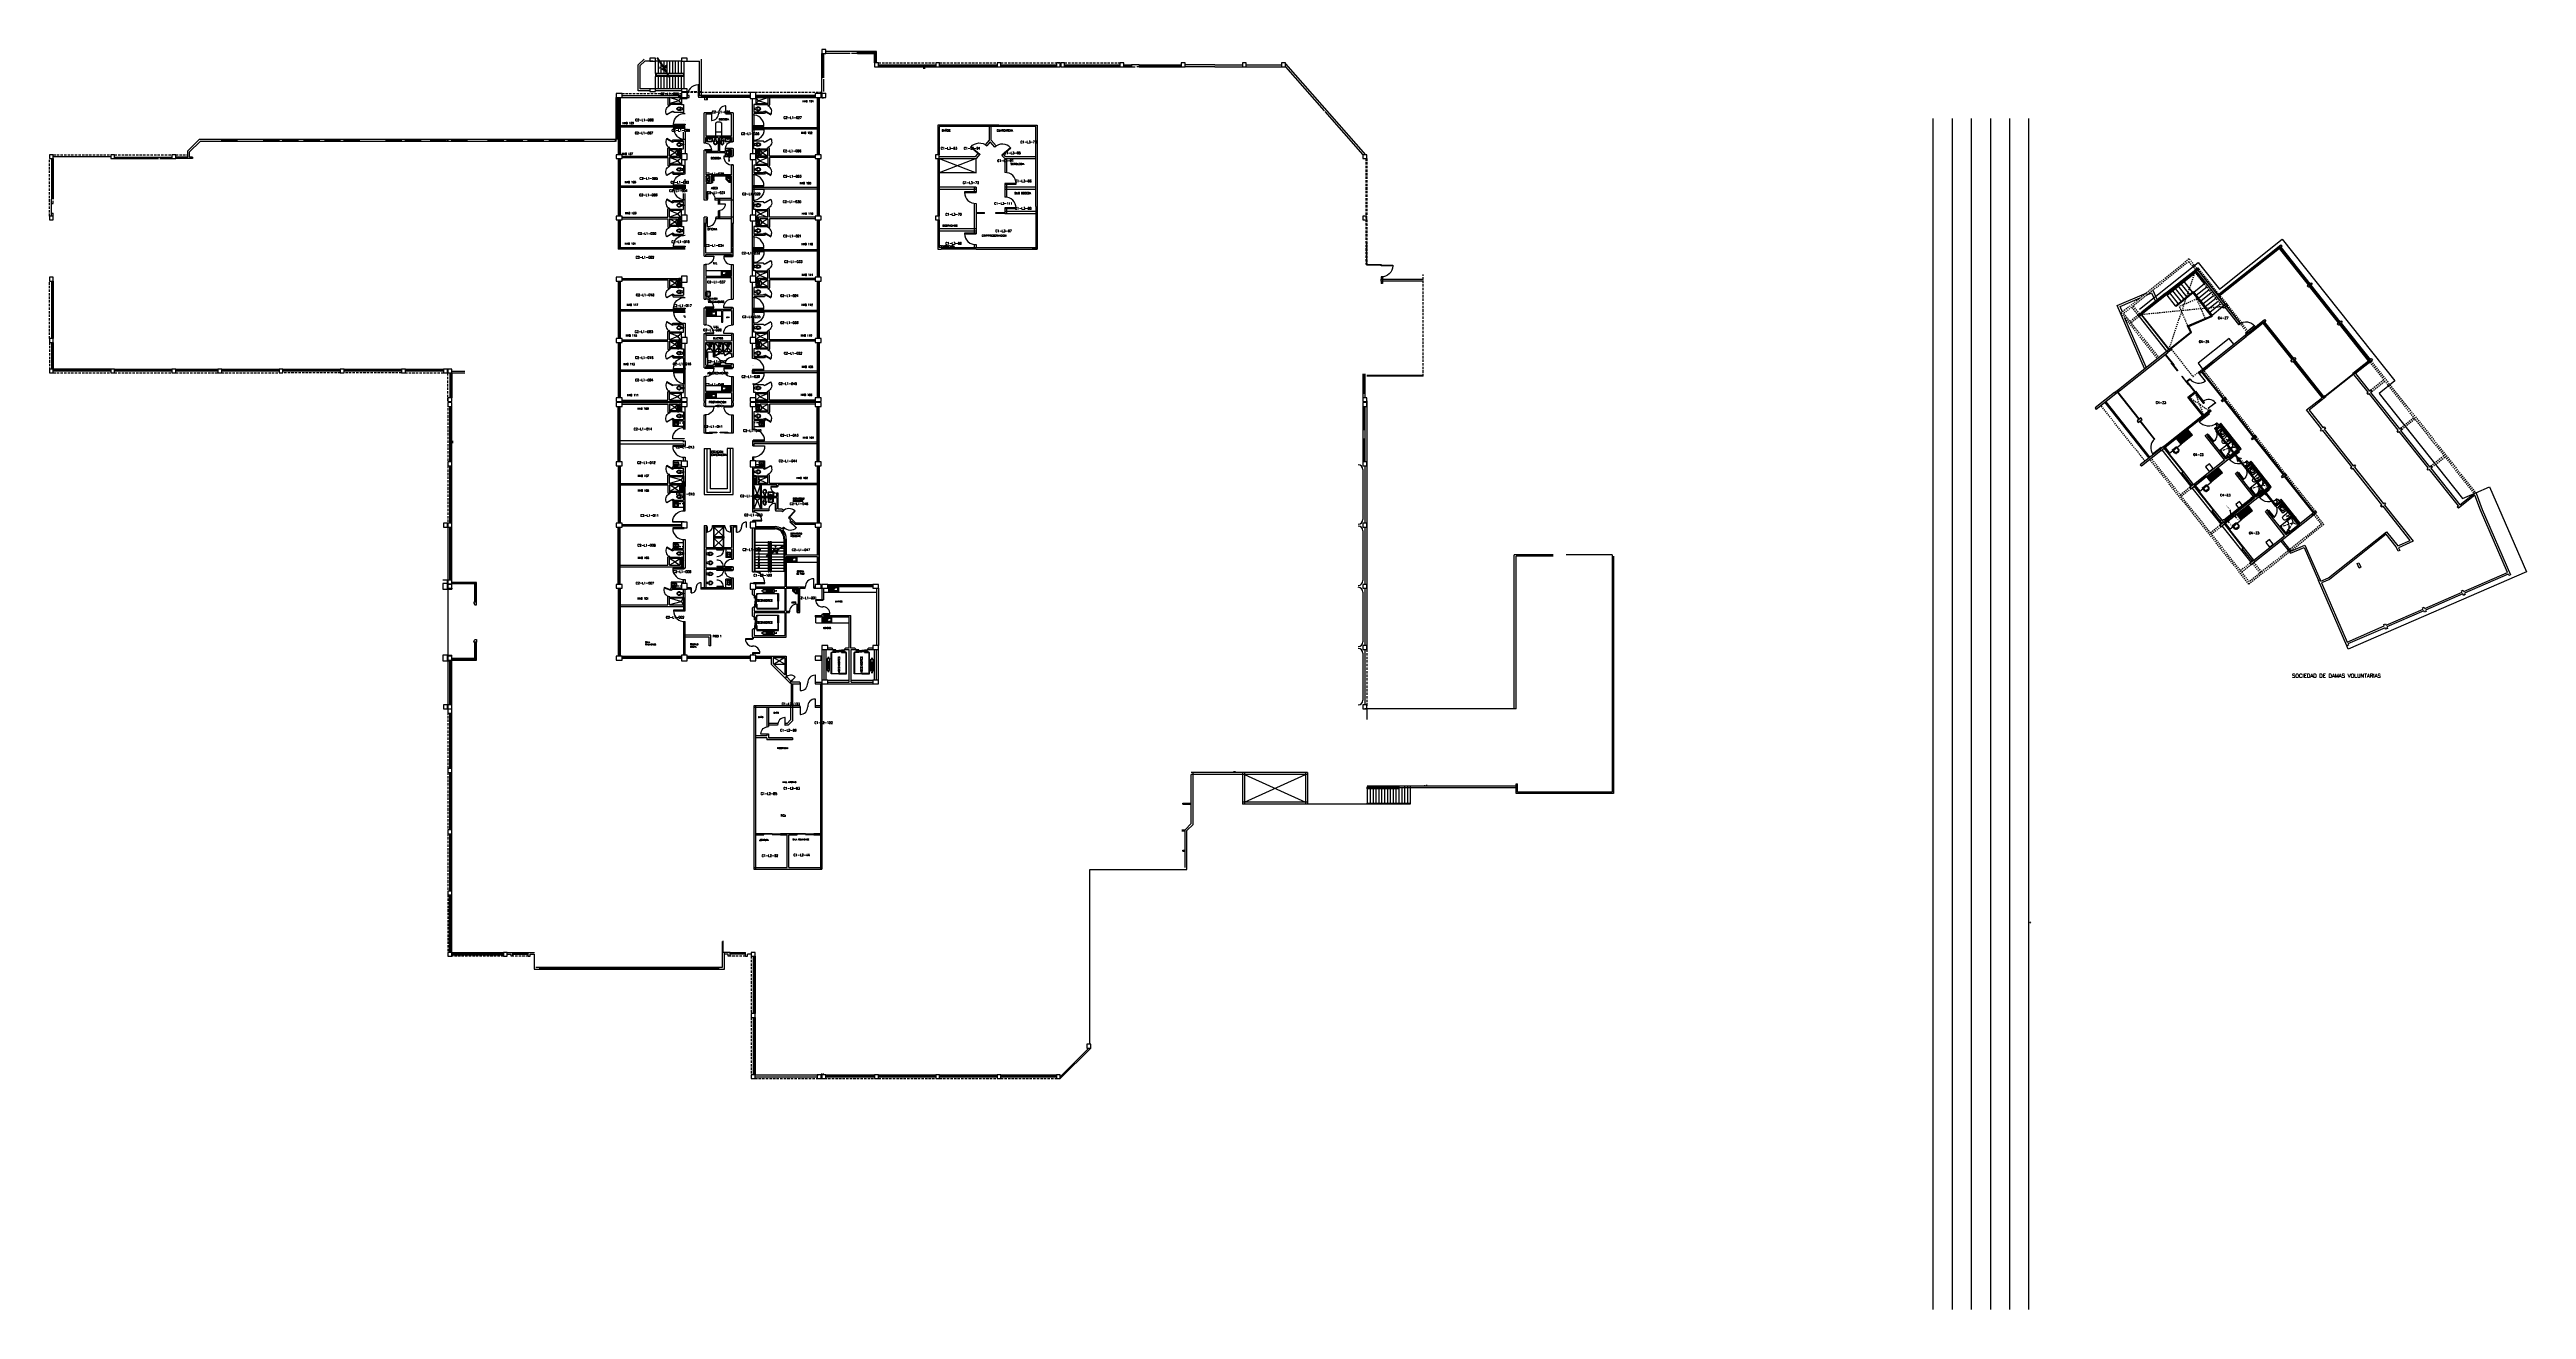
# Model space of a CAD drawing. Header units: metres. Extents: x 51 to 18146, y -212 to 18074.
# Drawn here: x 3068.8 to 3327.7, y 2157.7 to 2289.3 of the extents above.
import ezdxf
from ezdxf import colors
from ezdxf.entities.mleader import LeaderData, LeaderLine
from ezdxf.math import Vec2, Vec3

# ---------------------------------------------------------------- set-up
doc = ezdxf.new("R2010")
doc.units = ezdxf.units.M
for name, pattern in [('DASHED2', [0.375, 0.25, -0.125]), ('HIDDEN', [0.375, 0.25, -0.125]), ('HIDDEN2', [0.1875, 0.125, -0.0625])]:
    doc.linetypes.add(name, pattern=pattern)
doc.layers.get('0').update_dxf_attribs({"color": 250})
for name, color, linetype in [('AGUA_CALIENTE', 1, 'Continuous'), ('AGUA_FRIA', 5, 'Continuous'), ('AY', 1, 'Continuous'), ('COL', 2, 'Continuous'), ('GR', 6, 'Continuous'), ('MU', 1, 'Continuous'), ('NO', 250, 'Continuous'), ('PA', 7, 'Continuous'), ('PU', 1, 'Continuous'), ('SA', 1, 'Continuous'), ('TA', 3, 'Continuous'), ('VE', 5, 'Continuous')]:
    doc.layers.add(name, color=color, linetype=linetype)
doc.layers.get('0').freeze()
doc.styles.add('ROMANS', font='romans', dxfattribs={"height": 0.13})
doc.styles.get("Standard").update_dxf_attribs({"font": 'arial.ttf'})

# ---------------------------------------------------------------- blocks, each defined once
blk = doc.blocks.new('-COL40-')
at = {"color": 0}
blk.add_lwpolyline([(-0.2, 0.2), (-0.2, -0.2), (0.2, -0.2), (0.2, 0.2)], close=True, dxfattribs=at)
blk = doc.blocks.new('-COL60-')
at = {"color": 0}
blk.add_lwpolyline([(-0.3, 0.3), (-0.3, -0.3), (0.3, -0.3), (0.3, 0.3)], close=True, dxfattribs=at)
blk = doc.blocks.new('P-IZ')
at = {"color": 0}
blk.add_lwpolyline([(0.05, 1), (0.05, 0), (0, 0), (0, 1), (0.05, 1, -0.429311), (1, 0, -3.280951)], format="xyb", dxfattribs=at)
blk = doc.blocks.new('AS-03')
at = {"color": 0}
for p, q in [((-0.28, -0.1), (-0.28, 0.24)), ((-0.22, 0.3), (0.23, 0.3)), ((-0.21, -0.1), (-0.21, 0.15)), ((-0.18, 0.18), (0.19, 0.18)), ((-0.05, 0.24), (-0.11, 0.24)), ((-0.08, 0.27), (-0.08, 0.21)), ((0.04, 0.24), (-0.02, 0.24)), ((0.04, 0.09), (-0.02, 0.09)), ((0.01, 0.27), (0.01, 0.21)), ((0.01, 0.12), (0.01, 0.06)), ((0.13, 0.24), (0.07, 0.24)), ((0.1, 0.27), (0.1, 0.21)), ((0.22, 0.15), (0.22, -0.1)), ((0.29, 0.24), (0.29, -0.1)), ((0.23, -0.16), (-0.22, -0.16)), ((0.19, -0.13), (-0.18, -0.13))]:
    blk.add_line(p, q, dxfattribs=at)
for centre in [(-0.08, 0.24), (0.01, 0.24), (0.01, 0.09), (0.1, 0.24)]:
    blk.add_circle(centre, 0.02, dxfattribs=at)
for centre, radius, start, end in [((-0.22, 0.24), 0.06, 90, 180), ((-0.18, 0.15), 0.03, 90, 180), ((0.19, 0.15), 0.03, 0, 90), ((0.23, 0.24), 0.06, 0, 90), ((-0.22, -0.1), 0.06, 180, 270), ((-0.18, -0.1), 0.03, 180, 270), ((0.19, -0.1), 0.03, 270, 0), ((0.23, -0.1), 0.06, 270, 0)]:
    blk.add_arc(centre, radius, start, end, dxfattribs=at)
blk = doc.blocks.new('AS-07')
at = {"color": 0}
for p, q in [((0.45, 0.15), (-0.05, 0.15)), ((0.45, 0.1), (-0.05, 0.1)), ((0.45, 0.06), (-0.05, 0.06)), ((0.45, 0.01), (-0.05, 0.01)), ((0.45, -0.03), (-0.05, -0.03)), ((0.45, -0.08), (-0.05, -0.08)), ((0.45, -0.12), (-0.05, -0.12)), ((0.45, -0.17), (-0.05, -0.17))]:
    blk.add_line(p, q, dxfattribs=at)
blk.add_lwpolyline([(-0.51, 0.25), (-0.51, -0.25), (0.49, -0.25), (0.49, 0.25)], close=True, dxfattribs=at)
for points in [[(-0.49, 0.2), (-0.49, -0.2, 0.414214), (-0.46, -0.23), (0.44, -0.23, 0.414214), (0.47, -0.2), (0.47, 0.2, 0.414214), (0.44, 0.23), (-0.46, 0.23, 0.414214)], [(-0.42, 0.12), (-0.42, -0.12, 0.414214), (-0.37, -0.17), (-0.13, -0.17, 0.414214), (-0.08, -0.12), (-0.08, 0.12, 0.414214), (-0.13, 0.17), (-0.37, 0.17, 0.414214)]]:
    blk.add_lwpolyline(points, format="xyb", close=True, dxfattribs=at)
blk.add_circle((-0.15, 0.12), 0.02, dxfattribs=at)
blk = doc.blocks.new('AS-21')
at = {"color": 0}
for p, q in [((0.3, 0.6), (0, 0.6)), ((0.26, 0.5), (0.1, 0.5)), ((0.1, 0.5), (0.1, 0.1)), ((0.1, 0.5), (0.18, 0.21)), ((0.1, 0.1), (0.16, 0.16)), ((0.1, 0.1), (0.5, 0.1)), ((0.19, 0.21), (0.26, 0.5)), ((0.5, 0.26), (0.21, 0.19)), ((0.21, 0.18), (0.5, 0.1)), ((0.5, 0.26), (0.26, 0.5)), ((0.6, 0.3), (0.3, 0.6))]:
    blk.add_line(p, q, dxfattribs=at)
for points in [[(0.5, 0.1), (0.5, 0.26)], [(0.6, 0), (0.6, 0.3)]]:
    blk.add_lwpolyline(points, dxfattribs=at)
blk.add_circle((0.18, 0.18), 0.0292, dxfattribs=at)
blk = doc.blocks.new('AS-14')
at = {"color": 0}
blk.add_line((-0.05, 0.48), (0.04, 0.48), dxfattribs=at)
for points in [[(-0.16, 0.16, 0.022879), (-0.17, 0.15, 0.128162), (-0.19, 0.09, 0.055069), (-0.17, -0.02, 0.068879), (-0.14, -0.11, 0.105724), (-0.08, -0.18, 0.165058), (-0.01, -0.21, 0.165058), (0.07, -0.18, 0.105724), (0.13, -0.11, 0.068879), (0.16, -0.02, 0.055069), (0.17, 0.09, 0.128162)], [(0.17, 0.09, 0.128162), (0.16, 0.15, 0.022879), (0.15, 0.16, 0.085166)]]:
    blk.add_lwpolyline(points, format="xyb", dxfattribs=at)
blk.add_lwpolyline([(-0.13, 0.02, 0.068446), (-0.12, -0.05, 0.080596), (-0.09, -0.1, 0.107056), (-0.05, -0.15, 0.138156), (0, -0.16, 0.138156), (0.04, -0.15, 0.107056), (0.08, -0.1, 0.080596), (0.11, -0.05, 0.068446), (0.12, 0.02, 0.068446), (0.11, 0.09, 0.080596), (0.08, 0.15, 0.107056), (0.04, 0.19, 0.138156), (0, 0.2, 0.138156), (-0.05, 0.19, 0.107056), (-0.09, 0.15, 0.080596), (-0.12, 0.09, 0.068446)], format="xyb", close=True, dxfattribs=at)
blk.add_circle((0, 0.42), 0.0125, dxfattribs=at)
for centre, radius, start, end in [((-0.7, 0.49), 0.63, 327.6068, 357.4769), ((-0.05, 0.46), 0.025, 90, 177.4769), ((0.04, 0.46), 0.025, 2.5231, 90), ((0.69, 0.49), 0.63, 182.5231, 212.3932)]:
    blk.add_arc(centre, radius, start, end, dxfattribs=at)
blk = doc.blocks.new('-MP1')
at = {"color": 0}
for points in [[(-0.475, -0.5), (-0.475, 0), (-0.5, 0), (-0.5, -0.5), (-0.475, -0.5, 0.4293114), (0, 0, 3.2809513)], [(0.475, 0.5), (0.475, 0), (0.5, 0), (0.5, 0.5), (0.475, 0.5, 0.4293114), (0, 0, 3.2809513)]]:
    blk.add_lwpolyline(points, format="xyb", dxfattribs=at)
blk = doc.blocks.new('AS-01')
at = {"color": 0}
for p, q in [((-0.25, -0.1), (-0.25, 0.17)), ((-0.23, -0.13), (-0.23, 0.17)), ((-0.19, 0.23), (0.2, 0.23)), ((-0.19, 0.22), (0.2, 0.22)), ((-0.18, -0.1), (-0.18, 0.08)), ((-0.15, 0.11), (0.16, 0.11)), ((-0.05, 0.17), (-0.11, 0.17)), ((-0.08, 0.2), (-0.08, 0.14)), ((0.04, 0.17), (-0.02, 0.17)), ((0.04, 0.02), (-0.02, 0.02)), ((0.01, 0.2), (0.01, 0.14)), ((0.01, 0.05), (0.01, -0.01)), ((0.13, 0.17), (0.07, 0.17)), ((0.1, 0.2), (0.1, 0.14)), ((0.19, 0.08), (0.19, -0.1)), ((0.25, 0.17), (0.25, -0.13)), ((0.26, 0.17), (0.26, -0.1)), ((0.2, -0.16), (-0.19, -0.16)), ((0.16, -0.13), (-0.15, -0.13))]:
    blk.add_line(p, q, dxfattribs=at)
for centre in [(-0.08, 0.17), (0.01, 0.17), (0.01, 0.02), (0.1, 0.17)]:
    blk.add_circle(centre, 0.02, dxfattribs=at)
for centre, radius, start, end in [((-0.19, 0.17), 0.06, 90, 180), ((-0.19, 0.17), 0.0475, 90, 180), ((-0.15, 0.08), 0.03, 90, 180), ((0.16, 0.08), 0.03, 0, 90), ((0.2, 0.17), 0.06, 0, 90), ((0.2, 0.17), 0.0475, 0, 90), ((-0.19, -0.1), 0.06, 180, 270), ((-0.15, -0.1), 0.03, 180, 270), ((0.16, -0.1), 0.03, 270, 0), ((0.2, -0.1), 0.06, 270, 0)]:
    blk.add_arc(centre, radius, start, end, dxfattribs=at)
blk = doc.blocks.new('P-DE')
at = {"color": 0}
blk.add_lwpolyline([(-0.05, 1), (-0.05, 0), (0, 0), (0, 1), (-0.05, 1, 0.429311), (-1, 0, 3.280951)], format="xyb", dxfattribs=at)
blk = doc.blocks.new('Silla de escritorio 2')
for points in [[(4.06833, 0.66052), (4.0683, 0.66051, -0.414214), (4.06821, 0.6606), (4.06821, 0.66099, -0.414214), (4.0683, 0.66108), (4.06833, 0.66108)], [(4.06865, 0.66057), (4.06869, 0.66057, 0.414214), (4.06878, 0.66066), (4.06878, 0.66093, 0.414214), (4.06869, 0.66102), (4.06865, 0.66103)], [(4.06877, 0.66096), (4.06873, 0.66096, 0.414214), (4.0687, 0.66093), (4.0687, 0.66066, 0.414214), (4.06873, 0.66063), (4.06877, 0.66063)]]:
    blk.add_lwpolyline(points, format="xyb")
for points in [[(4.06865, 0.66109), (4.06835, 0.66109, 1), (4.06835, 0.66103), (4.06868, 0.66103), (4.06868, 0.66106, 0.414214)], [(4.06868, 0.66057), (4.06868, 0.66054, -0.414214), (4.06865, 0.66051), (4.06835, 0.66051, -1), (4.06835, 0.66057)]]:
    blk.add_lwpolyline(points, format="xyb", close=True)
blk = doc.blocks.new('*U143')
for points in [[(0.03, 0), (0, 0), (0, 0.15), (0.03, 0.15)], [(0.03, 0.98), (0.03, 0.08), (0.06, 0.08), (0.06, 0.98)], [(0.96, 0), (0.93, 0), (0.93, 0.15), (0.96, 0.15)]]:
    blk.add_lwpolyline(points, close=True)
blk.add_arc((-0.01, 0.03), 0.941, 2.452, 87.548)
blk = doc.blocks.new('B3')
for p, q in [((-0.0002, -0.00022), (-0.00021, -0.00022)), ((-0.00005, -0.0003), (0.00005, -0.0003)), ((0, -0.00035), (0, -0.00025)), ((0.00021, -0.00022), (0.0002, -0.00022))]:
    blk.add_line(p, q)
blk.add_lwpolyline([(-0.00022, -0.00022), (-0.00022, 0), (0.00022, 0), (0.00022, -0.00022), (0.0002, -0.00022), (0.00018, -0.00056, -0.923722), (-0.00018, -0.00056), (-0.0002, -0.00022)], format="xyb", close=True)
blk.add_circle((0, -0.0003), 0.00002)
blk = doc.blocks.new('B1')
for p, q in [((-0.00014, -0.00012), (-0.00002, -0.00012)), ((-0.00006, -0.00008), (-0.00004, -0.00008)), ((-0.00003, -0.00021), (0.00003, -0.00021)), ((0, -0.00024), (0, -0.00019)), ((0.00002, -0.00012), (0.00014, -0.00012)), ((0.00004, -0.00008), (0.00006, -0.00008))]:
    blk.add_line(p, q)
for centre, radius in [((0, -0.00024), 0.000241), ((0, -0.00021), 0.00001)]:
    blk.add_circle(centre, radius)
blk.add_arc((0, -0.00024), 0.000221, 180, 0)
blk = doc.blocks.new('*U144')
for points in [[(0.03, 0), (0, 0), (0, 0.15), (0.03, 0.15)], [(0.03, 0.82), (0.03, 0.08), (0.06, 0.08), (0.06, 0.82)], [(0.8, 0), (0.77, 0), (0.77, 0.15), (0.8, 0.15)]]:
    blk.add_lwpolyline(points, close=True)
blk.add_arc((0, 0.04), 0.774, 2.452, 87.548)
blk = doc.blocks.new('*U118')
for points in [[(0, 0.15), (0.03, 0.15), (0.03, 0), (0, 0)], [(1.03, -0.93), (1.03, 0.07), (1, 0.07), (1, -0.93)], [(1.03, 0.15), (1.06, 0.15), (1.06, 0), (1.03, 0)]]:
    blk.add_lwpolyline(points, close=True)
blk.add_arc((1.07, 0.12), 1.05, 182.452, 267.548)
blk = doc.blocks.new('*U145')
for points in [[(0.03, 0), (0, 0), (0, 0.15), (0.03, 0.15)], [(0.03, 0.82), (0.03, 0.08), (0.06, 0.08), (0.06, 0.82)], [(0.8, 0), (0.77, 0), (0.77, 0.15), (0.8, 0.15)]]:
    blk.add_lwpolyline(points, close=True)
blk.add_arc((0, 0.04), 0.774, 2.452, 87.548)
blk = doc.blocks.new('*U146')
for points in [[(0.03, 0), (0, 0), (0, 0.15), (0.03, 0.15)], [(0.03, 0.82), (0.03, 0.08), (0.06, 0.08), (0.06, 0.82)], [(0.8, 0), (0.77, 0), (0.77, 0.15), (0.8, 0.15)]]:
    blk.add_lwpolyline(points, close=True)
blk.add_arc((0, 0.04), 0.774, 2.452, 87.548)
blk = doc.blocks.new('*U147')
for points in [[(0.13, 0.05), (0.1, 0.05), (0.1, 0.09), (0.13, 0.09)], [(0.13, 0.98), (0.13, 0.08), (0.16, 0.08), (0.16, 0.98)], [(1.06, 0.05), (1.03, 0.05), (1.03, 0.09), (1.06, 0.09)]]:
    blk.add_lwpolyline(points, close=True)
blk.add_arc((0.09, 0.03), 0.941, 2.452, 87.548)
blk = doc.blocks.new('*U93')
for points in [[(0.26, 0.09), (0.29, 0.09), (0.29, 0.05), (0.26, 0.05)], [(1.03, -0.67), (1.03, 0.07), (1, 0.07), (1, -0.67)], [(1.03, 0.09), (1.06, 0.09), (1.06, 0.05), (1.03, 0.05)]]:
    blk.add_lwpolyline(points, close=True)
blk.add_arc((1.06, 0.11), 0.774, 182.452, 267.548)
blk = doc.blocks.new('*U148')
for points in [[(1.03, 0.82), (1.03, 0.08), (1, 0.08), (1, 0.82)], [(1.03, 0.05), (1.06, 0.05), (1.06, 0.09), (1.03, 0.09)]]:
    blk.add_lwpolyline(points, close=True)
blk.add_arc((1.06, 0.04), 0.774, 92.452, 177.548)
blk = doc.blocks.new('*U142')
for points in [[(0.13, 0.05), (0.1, 0.05), (0.1, 0.09), (0.13, 0.09)], [(0.13, 0.98), (0.13, 0.08), (0.16, 0.08), (0.16, 0.98)], [(1.06, 0.05), (1.03, 0.05), (1.03, 0.09), (1.06, 0.09)]]:
    blk.add_lwpolyline(points, close=True)
blk.add_arc((0.09, 0.03), 0.941, 2.452, 87.548)
blk = doc.blocks.new('VALV_AGUA_CALIENTE')
blk.add_lwpolyline([(0.28234, 0.45779), (0.28234, 0.45769), (0.28247, 0.45779), (0.28247, 0.45769), (0.28234, 0.45779)])
blk = doc.blocks.new('VALV_AGUA_FRIA')
at = {"layer": 'AGUA_FRIA'}
blk.add_lwpolyline([(0.28273, 0.45779), (0.28273, 0.4577), (0.28286, 0.45779), (0.28286, 0.4577), (0.28273, 0.45779)], dxfattribs=at)
blk = doc.blocks.new('PUNTO_AGUA_CALIENTE')
at = {"layer": 'AGUA_CALIENTE'}
for p, q in [((0.28185, 0.45816), (0.28192, 0.45816)), ((0.28188, 0.45812), (0.28188, 0.45829))]:
    blk.add_line(p, q, dxfattribs=at)
blk = doc.blocks.new('PUNTO_AGUA_FRIA')
at = {"layer": 'AGUA_FRIA'}
for p, q in [((0.28212, 0.45816), (0.28219, 0.45816)), ((0.28215, 0.45812), (0.28215, 0.45829))]:
    blk.add_line(p, q, dxfattribs=at)
blk = doc.blocks.new('_Dot')
at = {"color": 0, "linetype": 'ByBlock', "lineweight": -2}
blk.add_line((-0.5, 0), (-1, 0), dxfattribs=at)
at = {"color": 0, "linetype": 'ByBlock', "const_width": 0.5}
blk.add_lwpolyline([(-0.25, 0, 1), (0.25, 0, 1)], format="xyb", close=True, dxfattribs=at)
blk = doc.blocks.new('PISO 1')
at = {"layer": 'NO', "true_color": 0x121212}
h = blk.add_hatch(color=250, dxfattribs=at)
h.dxf.hatch_style = 1
h.paths.add_polyline_path([(282.65, 348.52), (282.77, 348.37), (282.37, 348.06), (282.25, 348.21)])
h.paths.add_polyline_path([(273.85, 346.38), (273.96, 346.23), (273.57, 345.92), (273.45, 346.06)])
h.paths.add_polyline_path([(279.3, 350.71), (279.41, 350.56), (279.02, 350.24), (278.9, 350.39)])
h.paths.add_polyline_path([(287.61, 328.23), (287.73, 328.08), (288.13, 328.4), (288.01, 328.54)])
h.paths.add_polyline_path([(285.01, 345.55), (285.13, 345.4), (284.73, 345.09), (284.61, 345.23)])
h.paths.add_polyline_path([(276.31, 354.47), (276.42, 354.32), (276.03, 354.01), (275.91, 354.16)])
h.paths.add_polyline_path([(284.47, 332.19), (284.58, 332.04), (284.98, 332.36), (284.86, 332.51)])
h.paths.add_polyline_path([(281.32, 336.16), (281.44, 336.01), (281.83, 336.32), (281.72, 336.47)])
h.paths.add_polyline_path([(278.17, 340.12), (278.29, 339.97), (278.69, 340.29), (278.57, 340.43)])
h.paths.add_polyline_path([(275.81, 343.09), (275.93, 342.94), (276.33, 343.26), (276.21, 343.41)])
h.paths.add_polyline_path([(294.45, 333.66), (294.57, 333.51), (294.17, 333.2), (294.05, 333.34)])
h.paths.add_polyline_path([(291.3, 337.62), (291.42, 337.47), (291.02, 337.16), (290.91, 337.31)])
h.paths.add_polyline_path([(288.16, 341.59), (288.27, 341.44), (287.88, 341.12), (287.76, 341.27)])
h.paths.add_polyline_path([(285.14, 355.35), (285.26, 355.2), (284.86, 354.89), (284.75, 355.04)])
h.paths.add_polyline_path([(282.15, 359.11), (282.27, 358.97), (281.87, 358.65), (281.76, 358.8)])
h.paths.add_polyline_path([(287.5, 352.38), (287.62, 352.23), (287.22, 351.91), (287.11, 352.06)])
at = {"layer": 'NO', "true_color": 0x515152}
h = blk.add_hatch(color=251, dxfattribs=at)
h.dxf.hatch_style = 1
h.paths.add_polyline_path([(281.87, 358.65), (281.76, 358.8), (278.78, 356.44), (278.9, 356.29)])
h = blk.add_hatch(color=251, dxfattribs=at)
h.dxf.hatch_style = 1
h.paths.add_polyline_path([(284.87, 355.13), (285.02, 355.25), (282.15, 358.87), (282, 358.75)])
h.paths.add_polyline_path([(285.14, 355.1), (284.99, 354.98), (286.41, 353.19), (286.56, 353.31)])
h = blk.add_hatch(color=251, dxfattribs=at)
h.dxf.hatch_style = 1
h.paths.add_polyline_path([(287.22, 351.91), (287.11, 352.06), (283.64, 349.31), (283.76, 349.16), (283.86, 349.24), (283.86, 349.24), (283.95, 349.32)])
h.paths.add_polyline_path([(287.38, 352.28), (287.32, 352.36), (287.17, 352.24), (287.23, 352.16)])
h = blk.add_hatch(color=251, dxfattribs=at)
h.dxf.hatch_style = 1
h.paths.add_polyline_path([(278.29, 339.97), (278.17, 340.12), (276.14, 338.51), (276.26, 338.36)])
h.paths.add_polyline_path([(273.57, 345.92), (273.45, 346.06), (271.42, 344.45), (271.54, 344.3)])
h.paths.add_polyline_path([(279.02, 350.24), (278.9, 350.39), (273.85, 346.38), (273.96, 346.23)])
h = blk.add_hatch(color=251, dxfattribs=at)
h.dxf.hatch_style = 1
h.paths.add_polyline_path([(281.9, 346.2), (281.11, 345.57), (282.63, 343.66), (282.75, 343.51), (283.54, 344.14), (283.46, 344.24), (282.77, 343.69), (281.29, 345.55), (281.88, 346.02), (282.73, 344.95), (282.83, 345.03)])
h = blk.add_hatch(color=251, dxfattribs=at)
h.dxf.hatch_style = 1
h.paths.add_polyline_path([(286.3, 339.87), (286.34, 339.82), (286.49, 339.94), (286.45, 339.99), (286.69, 340.18), (286.57, 340.33), (286.42, 340.21), (285.08, 339.15), (283.2, 341.52), (283.25, 341.56), (283.13, 341.71), (282.93, 341.56), (284.94, 339.03), (281.72, 336.47), (281.83, 336.32)])
h.paths.add_polyline_path([(284.68, 342.71), (284.56, 342.85), (284.33, 342.66), (284.18, 342.85), (284.03, 342.73), (284.18, 342.55), (283.92, 342.34), (284.04, 342.19)])
h.paths.add_polyline_path([(283.34, 343.9), (283.3, 343.95), (283.15, 343.83), (283.19, 343.79)])
h.paths.add_polyline_path([(282.75, 343.51), (282.63, 343.66), (278.57, 340.43), (278.69, 340.29)])
h.paths.add_polyline_path([(281.72, 336.47), (280.65, 337.81), (280.5, 337.69), (281.57, 336.35)])
h.paths.add_polyline_path([(289.45, 335.91), (289.49, 335.86), (289.64, 335.98), (289.6, 336.03), (289.84, 336.22), (289.72, 336.36), (288.23, 335.18), (286.34, 337.56), (286.39, 337.6), (286.27, 337.75), (286.08, 337.59), (288.08, 335.07), (284.86, 332.51), (284.98, 332.36)])
h.paths.add_polyline_path([(287.83, 338.74), (287.71, 338.89), (287.47, 338.7), (287.32, 338.89), (287.18, 338.77), (287.32, 338.58), (287.07, 338.38), (287.19, 338.23)])
h.paths.add_polyline_path([(284.86, 332.51), (283.8, 333.85), (283.65, 333.73), (284.71, 332.39)])
h.paths.add_polyline_path([(288.01, 328.54), (286.95, 329.88), (286.8, 329.76), (287.86, 328.43)])
h.paths.add_polyline_path([(294.17, 333.2), (294.05, 333.34), (291.38, 331.22), (289.49, 333.6), (289.54, 333.64), (289.42, 333.79), (289.22, 333.63), (291.23, 331.1), (288.01, 328.54), (288.13, 328.4)])
h.paths.add_polyline_path([(290.98, 334.78), (290.86, 334.93), (290.62, 334.74), (290.47, 334.93), (290.32, 334.81), (290.47, 334.62), (290.21, 334.42), (290.33, 334.27)])
at = {"layer": 'NO'}
h = blk.add_hatch(dxfattribs=at)
h.set_pattern_fill('_USER', color=256, scale=0.063263, angle=128.4566, pattern_type=0)
h.set_pattern_definition([(128.4566052, (-3236.905687, -3514.62668), (-0.0495399055, -0.0393445964), [])])
h.paths.add_polyline_path([(279.92, 341.27), (280.4, 340.68), (281.59, 341.62), (281.11, 342.21)])
h = blk.add_hatch(color=256, dxfattribs=at)
h.dxf.hatch_style = 1
h.paths.add_polyline_path([(284.07, 342.21), (284.13, 342.32), (284.01, 342.28)])
h = blk.add_hatch(color=256, dxfattribs=at)
h.dxf.hatch_style = 1
h.paths.add_polyline_path([(284.18, 342.17), (284.24, 342.27), (284.12, 342.24)])
h = blk.add_hatch(color=256, dxfattribs=at)
h.dxf.hatch_style = 1
h.paths.add_polyline_path([(285.1, 341.83), (285.2, 341.77), (285.17, 341.88)])
h = blk.add_hatch(color=256, dxfattribs=at)
h.dxf.hatch_style = 1
h.paths.add_polyline_path([(285.09, 341.68), (285.19, 341.62), (285.16, 341.73)])
h = blk.add_hatch(dxfattribs=at)
h.set_pattern_fill('_USER', color=256, scale=0.063263, angle=128.4566, pattern_type=0)
h.set_pattern_definition([(128.4566052, (-3233.75812, -3518.589873), (-0.0495399055, -0.0393445964), [])])
h.paths.add_polyline_path([(283.07, 337.31), (283.54, 336.71), (284.73, 337.66), (284.26, 338.25)])
h = blk.add_hatch(color=256, dxfattribs=at)
h.dxf.hatch_style = 1
h.paths.add_polyline_path([(287.22, 338.25), (287.27, 338.35), (287.16, 338.32)])
h = blk.add_hatch(color=256, dxfattribs=at)
h.dxf.hatch_style = 1
h.paths.add_polyline_path([(287.33, 338.2), (287.39, 338.31), (287.27, 338.28)])
h = blk.add_hatch(color=256, dxfattribs=at)
h.dxf.hatch_style = 1
h.paths.add_polyline_path([(288.18, 337.78), (288.28, 337.72), (288.25, 337.84)])
h = blk.add_hatch(color=256, dxfattribs=at)
h.dxf.hatch_style = 1
h.paths.add_polyline_path([(288.19, 337.93), (288.29, 337.87), (288.26, 337.99)])
h = blk.add_hatch(dxfattribs=at)
h.set_pattern_fill('_USER', color=256, scale=0.063263, angle=128.4566, pattern_type=0)
h.set_pattern_definition([(128.4566052, (-3230.61055, -3522.553066), (-0.0495399055, -0.0393445964), [])])
h.paths.add_polyline_path([(286.22, 333.34), (286.69, 332.75), (287.88, 333.69), (287.41, 334.29)])
h = blk.add_hatch(color=256, dxfattribs=at)
h.dxf.hatch_style = 1
h.paths.add_polyline_path([(287.75, 334.97), (287.81, 335.08), (287.69, 335.04)])
h = blk.add_hatch(color=256, dxfattribs=at)
h.dxf.hatch_style = 1
h.paths.add_polyline_path([(287.89, 334.95), (287.95, 335.05), (287.84, 335.02)])
h = blk.add_hatch(color=256, dxfattribs=at)
h.dxf.hatch_style = 1
h.paths.add_polyline_path([(288.49, 336.35), (288.45, 336.47), (288.56, 336.41)])
h = blk.add_hatch(color=256, dxfattribs=at)
h.dxf.hatch_style = 1
h.paths.add_polyline_path([(288.63, 336.33), (288.6, 336.44), (288.7, 336.39)])
h = blk.add_hatch(color=256, dxfattribs=at)
h.dxf.hatch_style = 1
h.paths.add_polyline_path([(289.2, 335.45), (289.31, 335.39), (289.28, 335.5)])
h = blk.add_hatch(color=256, dxfattribs=at)
h.dxf.hatch_style = 1
h.paths.add_polyline_path([(289.35, 335.42), (289.46, 335.37), (289.42, 335.48)])
h = blk.add_hatch(color=256, dxfattribs=at)
h.dxf.hatch_style = 1
h.paths.add_polyline_path([(290.36, 334.29), (290.42, 334.39), (290.31, 334.36)])
h = blk.add_hatch(color=256, dxfattribs=at)
h.dxf.hatch_style = 1
h.paths.add_polyline_path([(290.48, 334.24), (290.53, 334.35), (290.42, 334.31)])
h = blk.add_hatch(color=256, dxfattribs=at)
h.dxf.hatch_style = 1
h.paths.add_polyline_path([(291.39, 333.74), (291.49, 333.68), (291.46, 333.8)])
h = blk.add_hatch(color=256, dxfattribs=at)
h.dxf.hatch_style = 1
h.paths.add_polyline_path([(291.4, 333.89), (291.5, 333.83), (291.47, 333.95)])
at = {"layer": 'AY', "color": 15, "linetype": 'HIDDEN'}
for p, q in [((144.24, 380.51), (150.24, 380.51)), ((144.24, 380.51), (150.24, 380.51)), ((150.64, 380.51), (156.64, 380.51)), ((150.64, 380.51), (156.64, 380.51)), ((157.04, 380.51), (163.09, 380.51)), ((163.69, 380.51), (169.49, 380.51)), ((116.84, 376.91), (116.84, 372.51)), ((117.44, 377.31), (123.64, 377.31)), ((124.24, 377.51), (125.74, 377.51)), ((130.84, 377.41), (124.24, 377.41)), ((138.34, 377.41), (131.44, 377.41)), ((138.34, 377.41), (136.11, 377.41)), ((57.59, 364.51), (57.59, 370.51)), ((57.99, 370.91), (63.99, 370.91)), ((64.39, 370.91), (70.39, 370.91)), ((70.79, 370.91), (72.04, 370.91)), ((195.19, 370.51), (195.19, 359.46)), ((195.29, 370.51), (195.29, 364.51)), ((195.29, 364.11), (195.29, 359.36)), ((57.59, 351.71), (57.59, 357.71)), ((201.19, 347.76), (201.19, 358.41)), ((57.59, 351.31), (57.59, 348.51)), ((57.99, 348.11), (63.99, 348.11)), ((64.39, 348.11), (70.39, 348.11)), ((70.79, 348.11), (75.19, 348.11)), ((75.59, 348.11), (81.59, 348.11)), ((87.99, 348.11), (81.99, 348.11)), ((94.39, 348.11), (88.39, 348.11)), ((94.39, 348.11), (99.24, 348.11)), ((99.24, 345.21), (99.24, 348.11)), ((99.24, 344.81), (99.24, 338.81)), ((195.29, 344.61), (195.29, 338.81)), ((99.24, 338.41), (99.24, 332.41)), ((195.29, 338.41), (195.29, 332.41)), ((195.29, 332.01), (195.29, 326.01)), ((195.29, 325.61), (195.29, 319.61)), ((195.29, 319.21), (195.29, 313.21)), ((99.24, 313.01), (99.24, 306.76)), ((99.24, 306.36), (99.24, 300.36)), ((99.24, 299.96), (99.24, 293.96)), ((99.24, 293.56), (99.24, 287.56)), ((105.04, 287.16), (99.64, 287.16)), ((107.64, 287.16), (106.04, 287.16)), ((130.34, 287.16), (128.74, 287.16)), ((130.94, 287.16), (130.94, 281.16)), ((130.94, 280.76), (130.94, 274.76)), ((131.34, 274.36), (137.84, 274.36)), ((138.24, 274.36), (143.84, 274.36)), ((144.24, 274.36), (150.24, 274.36)), ((150.64, 274.36), (156.64, 274.36)), ((157.04, 274.36), (162.84, 274.36))]:
    blk.add_line(p, q, dxfattribs=at)
at = {"layer": 'AY', "color": 15}
for p, q in [((254.47, 374.7), (254.47, 250.24)), ((256.47, 374.7), (256.47, 250.24)), ((258.47, 374.7), (258.47, 250.24)), ((260.47, 374.7), (260.47, 250.24)), ((262.47, 374.7), (262.47, 250.24)), ((264.47, 374.7), (264.47, 250.24)), ((123.64, 371.31), (123.39, 370.91)), ((123.64, 370.91), (123.39, 371.31)), ((123.64, 371.31), (123.39, 371.31)), ((123.64, 370.91), (123.39, 370.91)), ((128.89, 371.41), (128.39, 370.91)), ((128.89, 370.91), (128.39, 371.41)), ((131.44, 371.31), (131.69, 371.31)), ((131.44, 370.91), (131.69, 371.31)), ((131.44, 371.31), (131.69, 370.91)), ((131.44, 370.91), (131.69, 370.91)), ((126.59, 368.06), (126.19, 368.66)), ((126.59, 368.66), (126.19, 368.06)), ((57.79, 364.81), (57.79, 365.81)), ((123.64, 363.71), (123.39, 364.11)), ((123.64, 364.11), (123.39, 363.71)), ((123.64, 364.11), (123.39, 364.11)), ((123.64, 363.71), (123.39, 363.71)), ((131.44, 364.11), (131.69, 364.11)), ((131.44, 364.11), (131.69, 363.71)), ((131.44, 363.71), (131.69, 364.11)), ((131.44, 363.71), (131.69, 363.71)), ((123.64, 357.71), (123.39, 357.31)), ((123.64, 357.31), (123.39, 357.71)), ((123.64, 357.71), (123.39, 357.71)), ((123.64, 357.31), (123.39, 357.31)), ((131.44, 357.31), (131.69, 357.71)), ((131.44, 357.71), (131.69, 357.31)), ((131.44, 357.71), (131.69, 357.71)), ((131.44, 357.31), (131.69, 357.31)), ((123.64, 350.91), (123.39, 351.31)), ((123.64, 351.31), (123.39, 350.91)), ((123.64, 351.31), (123.39, 351.31)), ((123.64, 350.91), (123.39, 350.91)), ((126.99, 350.31), (126.19, 351.31)), ((126.19, 350.31), (126.99, 351.31)), ((126.19, 350.31), (126.99, 350.31)), ((127.94, 350.31), (127.14, 351.31)), ((127.14, 350.31), (127.94, 351.31)), ((127.74, 350.31), (127.14, 350.31)), ((128.89, 350.31), (128.09, 351.31)), ((128.69, 350.31), (128.09, 350.31)), ((128.1, 350.31), (128.89, 351.31)), ((131.44, 351.31), (131.69, 351.31)), ((131.44, 351.31), (131.69, 350.91)), ((131.44, 350.91), (131.69, 351.31)), ((131.44, 350.91), (131.69, 350.91)), ((123.64, 344.73), (123.39, 344.33)), ((123.64, 344.33), (123.39, 344.73)), ((123.64, 344.73), (123.39, 344.73)), ((131.44, 344.33), (131.69, 344.73)), ((131.44, 344.73), (131.69, 344.33)), ((131.44, 344.73), (131.69, 344.73)), ((195.34, 319.01), (195.34, 345.21)), ((123.64, 344.33), (123.39, 344.33)), ((131.44, 344.33), (131.69, 344.33)), ((131.22, 337.08), (131.47, 337.08)), ((131.22, 336.68), (131.47, 337.08)), ((131.22, 337.08), (131.47, 336.68)), ((131.22, 336.68), (131.47, 336.68)), ((123.87, 336.28), (123.62, 336.28)), ((123.87, 336.28), (123.62, 335.88)), ((123.87, 335.88), (123.62, 336.28)), ((123.87, 335.88), (123.62, 335.88)), ((99.24, 332.01), (99.24, 326.01)), ((126.99, 332.01), (126.99, 331.01)), ((127.04, 332.01), (127.04, 331.01)), ((128.04, 331.01), (127.04, 332.01)), ((128.04, 332.01), (127.04, 331.01)), ((128.04, 331.01), (128.04, 332.01)), ((128.09, 331.01), (128.09, 332.01)), ((126.99, 330.86), (126.99, 329.86)), ((127.04, 330.86), (127.04, 329.86)), ((128.04, 330.86), (127.04, 329.86)), ((128.04, 329.86), (127.04, 330.86)), ((128.04, 329.86), (128.04, 330.86)), ((128.09, 329.86), (128.09, 330.86)), ((214.77, 329.11), (210.69, 329.11)), ((220.94, 329.11), (220.94, 304.31)), ((123.87, 328.53), (123.62, 328.13)), ((123.87, 328.13), (123.62, 328.53)), ((123.87, 328.53), (123.62, 328.53)), ((123.87, 328.13), (123.62, 328.13)), ((99.24, 325.51), (99.24, 318.61)), ((131.44, 324.26), (131.39, 324.26)), ((132.04, 325.41), (132.04, 325.26)), ((132.14, 325.33), (132.04, 325.33)), ((133.39, 325.21), (132.14, 325.46)), ((132.14, 325.21), (133.39, 325.46)), ((133.39, 325.33), (133.54, 325.33)), ((133.54, 325.41), (133.54, 325.26)), ((131.44, 322.01), (131.39, 322.01)), ((132.14, 320.81), (133.39, 321.06)), ((133.39, 320.81), (132.14, 321.06)), ((132.04, 321.01), (132.04, 320.86)), ((132.14, 320.93), (132.04, 320.93)), ((133.39, 320.93), (133.54, 320.93)), ((133.54, 321.01), (133.54, 320.86)), ((138.74, 319.21), (138.74, 316.01)), ((140.09, 319.01), (140.09, 319.06)), ((142.49, 319.01), (142.49, 319.06)), ((143.84, 316.01), (143.84, 319.21)), ((99.24, 318.01), (99.24, 313.41)), ((134.44, 317.66), (133.24, 318.36)), ((134.44, 318.36), (133.34, 317.66)), ((133.34, 317.66), (134.44, 317.66)), ((134.98, 315.74), (134.49, 316.23)), ((135.12, 315.88), (134.63, 316.38)), ((139.14, 317.01), (138.89, 318.26)), ((139.14, 318.26), (138.89, 317.01)), ((138.94, 318.41), (139.09, 318.41)), ((138.94, 316.91), (139.09, 316.91)), ((138.94, 316.01), (141.19, 316.01)), ((139.02, 318.26), (139.02, 318.41)), ((139.02, 317.01), (139.02, 316.91)), ((141.39, 316.01), (143.64, 316.01)), ((143.69, 316.96), (143.44, 318.21)), ((143.69, 318.21), (143.44, 316.96)), ((143.49, 318.31), (143.64, 318.31)), ((143.49, 316.81), (143.64, 316.81)), ((143.57, 318.21), (143.57, 318.31)), ((143.57, 316.96), (143.57, 316.81)), ((210.89, 304.91), (195.34, 304.91)), ((210.89, 305.16), (211.04, 305.16)), ((210.89, 304.76), (210.89, 305.16)), ((211.04, 304.31), (211.04, 305.16)), ((220.94, 304.31), (211.04, 304.31))]:
    blk.add_line(p, q, dxfattribs=at)
for points in [[(210.69, 313.01), (210.69, 329.11)], [(210.89, 313.01), (210.89, 328.96)], [(131.24, 324.86), (131.29, 324.86), (131.34, 324.86), (131.34, 324.56), (131.29, 324.56), (131.29, 324.86)], [(131.24, 323.66), (131.29, 323.66), (131.34, 323.66), (131.34, 323.96), (131.29, 323.96), (131.29, 323.66)], [(131.34, 324.56), (131.34, 324.26), (131.39, 324.26), (131.39, 324.56), (131.34, 324.56)], [(131.34, 323.96), (131.34, 324.26), (131.39, 324.26), (131.39, 323.96), (131.34, 323.96)], [(131.49, 324.56), (131.49, 324.26), (131.44, 324.26), (131.44, 324.56), (131.49, 324.56)], [(131.49, 323.96), (131.49, 324.26), (131.44, 324.26), (131.44, 323.96), (131.49, 323.96)], [(131.54, 324.96), (131.49, 324.96), (131.49, 324.56), (131.54, 324.56), (131.54, 324.96)], [(131.54, 323.56), (131.49, 323.56), (131.49, 323.96), (131.54, 323.96), (131.54, 323.56)], [(131.24, 322.61), (131.29, 322.61), (131.34, 322.61), (131.34, 322.31), (131.29, 322.31), (131.29, 322.61)], [(131.24, 321.41), (131.29, 321.41), (131.34, 321.41), (131.34, 321.71), (131.29, 321.71), (131.29, 321.41)], [(131.34, 322.31), (131.34, 322.01), (131.39, 322.01), (131.39, 322.31), (131.34, 322.31)], [(131.34, 321.71), (131.34, 322.01), (131.39, 322.01), (131.39, 321.71), (131.34, 321.71)], [(131.49, 322.31), (131.49, 322.01), (131.44, 322.01), (131.44, 322.31), (131.49, 322.31)], [(131.49, 321.71), (131.49, 322.01), (131.44, 322.01), (131.44, 321.71), (131.49, 321.71)], [(131.54, 322.71), (131.49, 322.71), (131.49, 322.31), (131.54, 322.31), (131.54, 322.71)], [(131.54, 321.31), (131.49, 321.31), (131.49, 321.71), (131.54, 321.71), (131.54, 321.31)], [(139.39, 318.91), (139.39, 318.96), (139.79, 318.96), (139.79, 318.91), (139.39, 318.91)], [(139.49, 319.21), (139.49, 319.16), (139.49, 319.11), (139.79, 319.11), (139.79, 319.16), (139.49, 319.16)], [(139.79, 319.11), (140.09, 319.11), (140.09, 319.06), (139.79, 319.06), (139.79, 319.11)], [(139.79, 318.96), (140.09, 318.96), (140.09, 319.01), (139.79, 319.01), (139.79, 318.96)], [(140.39, 319.11), (140.09, 319.11), (140.09, 319.06), (140.39, 319.06), (140.39, 319.11)], [(140.39, 318.96), (140.09, 318.96), (140.09, 319.01), (140.39, 319.01), (140.39, 318.96)], [(140.69, 319.21), (140.69, 319.16), (140.69, 319.11), (140.39, 319.11), (140.39, 319.16), (140.69, 319.16)], [(140.79, 318.91), (140.79, 318.96), (140.39, 318.96), (140.39, 318.91), (140.79, 318.91)], [(141.79, 318.91), (141.79, 318.96), (142.19, 318.96), (142.19, 318.91), (141.79, 318.91)], [(141.89, 319.21), (141.89, 319.16), (141.89, 319.11), (142.19, 319.11), (142.19, 319.16), (141.89, 319.16)], [(142.19, 319.11), (142.49, 319.11), (142.49, 319.06), (142.19, 319.06), (142.19, 319.11)], [(142.19, 318.96), (142.49, 318.96), (142.49, 319.01), (142.19, 319.01), (142.19, 318.96)], [(142.79, 319.11), (142.49, 319.11), (142.49, 319.06), (142.79, 319.06), (142.79, 319.11)], [(142.79, 318.96), (142.49, 318.96), (142.49, 319.01), (142.79, 319.01), (142.79, 318.96)], [(143.09, 319.21), (143.09, 319.16), (143.09, 319.11), (142.79, 319.11), (142.79, 319.16), (143.09, 319.16)], [(143.19, 318.91), (143.19, 318.96), (142.79, 318.96), (142.79, 318.91), (143.19, 318.91)]]:
    blk.add_lwpolyline(points, dxfattribs=at)
for points in [[(131.54, 324.96), (131.54, 325.06), (133.79, 325.06), (133.79, 324.26), (133.74, 324.26), (133.74, 325.01), (131.59, 325.01), (131.59, 324.96)], [(131.54, 323.56), (131.54, 323.46), (133.79, 323.46), (133.79, 324.26), (133.74, 324.26), (133.74, 323.51), (131.59, 323.51), (131.59, 323.56)], [(132.14, 325.46), (132.14, 325.21), (133.39, 325.21), (133.39, 325.46)], [(131.54, 322.71), (131.54, 322.81), (133.79, 322.81), (133.79, 322.01), (133.74, 322.01), (133.74, 322.76), (131.59, 322.76), (131.59, 322.71)], [(131.54, 321.31), (131.54, 321.21), (133.79, 321.21), (133.79, 322.01), (133.74, 322.01), (133.74, 321.26), (131.59, 321.26), (131.59, 321.31)], [(132.14, 321.06), (132.14, 320.81), (133.39, 320.81), (133.39, 321.06)], [(140.09, 316.66), (139.29, 316.66), (139.29, 318.91), (139.39, 318.91), (139.39, 318.86), (139.34, 318.86), (139.34, 316.71), (140.09, 316.71)], [(140.09, 316.66), (140.89, 316.66), (140.89, 318.91), (140.79, 318.91), (140.79, 318.86), (140.84, 318.86), (140.84, 316.71), (140.09, 316.71)], [(142.49, 316.66), (141.69, 316.66), (141.69, 318.91), (141.79, 318.91), (141.79, 318.86), (141.74, 318.86), (141.74, 316.71), (142.49, 316.71)], [(142.49, 316.66), (143.29, 316.66), (143.29, 318.91), (143.19, 318.91), (143.19, 318.86), (143.24, 318.86), (143.24, 316.71), (142.49, 316.71)], [(138.89, 317.01), (139.14, 317.01), (139.14, 318.26), (138.89, 318.26)], [(143.44, 318.21), (143.69, 318.21), (143.69, 316.96), (143.44, 316.96)]]:
    blk.add_lwpolyline(points, close=True, dxfattribs=at)
at = {"layer": 'COL', "color": 15}
for points in [[(120.34, 381.01), (120.34, 380.71), (120.94, 380.71), (120.94, 381.01)], [(120.34, 381.01), (120.34, 380.71), (120.94, 380.71), (120.94, 381.01)], [(123.64, 381.01), (123.64, 380.71), (124.24, 380.71), (124.24, 381.01)], [(123.64, 381.01), (123.64, 380.71), (124.24, 380.71), (124.24, 381.01)], [(116.84, 377.31), (116.84, 376.91), (117.44, 376.91), (117.44, 377.31)], [(116.84, 377.31), (116.84, 376.91), (117.44, 376.91), (117.44, 377.31)], [(116.84, 377.31), (116.84, 376.91), (117.44, 376.91), (117.44, 377.31)], [(120.34, 377.81), (120.34, 377.51), (120.94, 377.51), (120.94, 377.81)], [(123.64, 377.81), (123.64, 377.51), (124.24, 377.51), (124.24, 377.81)], [(124.24, 376.91), (124.24, 377.41), (123.64, 377.41), (123.64, 376.91)], [(137.64, 377.31), (137.64, 376.91), (138.24, 376.91), (138.24, 377.31)], [(137.64, 377.31), (137.64, 376.91), (138.24, 376.91), (138.24, 377.31)], [(137.64, 377.31), (137.64, 376.91), (138.24, 376.91), (138.24, 377.31)], [(116.84, 370.91), (116.84, 370.51), (117.44, 370.51), (117.44, 370.91)], [(137.64, 370.91), (137.64, 370.51), (138.24, 370.51), (138.24, 370.91)], [(116.84, 364.51), (116.84, 364.11), (117.44, 364.11), (117.44, 364.51)], [(137.64, 364.51), (137.64, 364.11), (138.24, 364.11), (138.24, 364.51)], [(116.84, 358.11), (116.84, 357.71), (117.44, 357.71), (117.44, 358.11)], [(137.64, 358.11), (137.64, 357.71), (138.24, 357.71), (138.24, 358.11)], [(116.84, 351.71), (116.84, 351.31), (117.44, 351.31), (117.44, 351.71)], [(137.64, 351.71), (137.64, 351.31), (138.24, 351.31), (138.24, 351.71)], [(116.84, 345.51), (116.84, 345.11), (117.44, 345.11), (117.44, 345.51)], [(116.84, 345.01), (116.84, 344.61), (117.44, 344.61), (117.44, 345.01)], [(123.64, 345.51), (123.64, 345.11), (124.24, 345.11), (124.24, 345.51)], [(123.64, 345.01), (123.64, 344.61), (124.24, 344.61), (124.24, 345.01)], [(130.84, 345.51), (130.84, 345.11), (131.44, 345.11), (131.44, 345.51)], [(130.84, 345.01), (130.84, 344.61), (131.44, 344.61), (131.44, 345.01)], [(137.64, 345.51), (137.64, 345.11), (138.24, 345.11), (138.24, 345.51)], [(137.64, 345.01), (137.64, 344.61), (138.24, 344.61), (138.24, 345.01)], [(116.84, 338.81), (116.84, 338.41), (117.44, 338.41), (117.44, 338.81)], [(137.64, 338.81), (137.64, 338.41), (138.24, 338.41), (138.24, 338.81)], [(116.84, 332.41), (116.84, 332.01), (117.44, 332.01), (117.44, 332.41)], [(137.64, 332.41), (137.64, 332.01), (138.24, 332.01), (138.24, 332.41)], [(98.69, 326.11), (98.69, 325.51), (99.19, 325.51), (99.19, 326.11)], [(116.84, 326.01), (116.84, 325.61), (117.44, 325.61), (117.44, 326.01)], [(137.64, 326.01), (137.64, 325.61), (138.24, 325.61), (138.24, 326.01)], [(138.34, 326.01), (138.34, 325.61), (138.94, 325.61), (138.94, 326.01)], [(143.64, 326.01), (143.64, 325.61), (144.24, 325.61), (144.24, 326.01)], [(98.69, 318.61), (98.69, 318.01), (99.19, 318.01), (99.19, 318.61)], [(116.84, 318.51), (116.84, 318.11), (117.44, 318.11), (117.44, 318.51)], [(137.64, 318.51), (137.64, 318.11), (138.24, 318.11), (138.24, 318.51)], [(138.34, 319.61), (138.34, 319.21), (138.94, 319.21), (138.94, 319.61)], [(143.64, 319.61), (143.64, 319.21), (144.24, 319.21), (144.24, 319.61)], [(138.34, 316.01), (138.34, 315.61), (138.94, 315.61), (138.94, 316.01)], [(143.64, 316.01), (143.64, 315.61), (144.24, 315.61), (144.24, 316.01)]]:
    blk.add_lwpolyline(points, close=True, dxfattribs=at)
at = {"layer": 'GR', "color": 15}
for p, q in [((120.94, 379.41), (120.94, 380.71)), ((120.94, 379.41), (120.94, 380.71)), ((121.24, 379.41), (121.24, 380.71)), ((121.24, 379.41), (121.24, 380.71)), ((121.54, 379.41), (121.54, 380.71)), ((121.54, 379.41), (121.54, 380.71)), ((121.84, 379.41), (121.84, 380.71)), ((121.84, 379.41), (121.84, 380.71)), ((122.14, 379.41), (122.14, 380.71)), ((122.14, 379.41), (122.14, 380.71)), ((122.44, 379.41), (122.44, 380.71)), ((122.44, 379.41), (122.44, 380.71)), ((122.74, 379.41), (122.74, 380.71)), ((122.74, 379.41), (122.74, 380.71)), ((123.04, 379.41), (123.04, 380.71)), ((123.04, 379.41), (123.04, 380.71)), ((123.34, 379.41), (123.34, 380.71)), ((123.34, 379.41), (123.34, 380.71)), ((123.64, 379.41), (123.64, 380.71)), ((123.64, 379.41), (123.64, 380.71)), ((123.94, 379.41), (123.94, 380.71)), ((123.94, 379.41), (123.94, 380.71)), ((120.94, 377.81), (120.94, 379.11)), ((120.94, 377.81), (120.94, 379.11)), ((121.24, 377.81), (121.24, 379.11)), ((121.24, 377.81), (121.24, 379.11)), ((121.54, 377.81), (121.54, 379.11)), ((121.54, 377.81), (121.54, 379.11)), ((121.84, 377.81), (121.84, 379.11)), ((121.84, 377.81), (121.84, 379.11)), ((122.14, 377.81), (122.14, 379.11)), ((122.14, 377.81), (122.14, 379.11)), ((122.44, 377.81), (122.44, 379.11)), ((122.44, 377.81), (122.44, 379.11)), ((122.74, 377.81), (122.74, 379.11)), ((122.74, 377.81), (122.74, 379.11)), ((123.04, 377.81), (123.04, 379.11)), ((123.04, 377.81), (123.04, 379.11)), ((123.34, 377.81), (123.34, 379.11)), ((123.34, 377.81), (123.34, 379.11)), ((123.64, 377.81), (123.64, 379.11)), ((123.64, 377.81), (123.64, 379.11)), ((123.94, 377.81), (123.94, 379.11)), ((123.94, 377.81), (123.94, 379.11)), ((131.37, 330.41), (132.72, 330.41)), ((131.37, 330.11), (132.72, 330.11)), ((131.37, 329.81), (132.72, 329.81)), ((131.37, 329.51), (132.72, 329.51)), ((131.37, 329.21), (132.72, 329.21)), ((131.37, 328.91), (132.72, 328.91)), ((132.82, 330.41), (132.82, 330.41)), ((132.82, 330.41), (132.92, 330.41)), ((132.89, 330.41), (132.92, 330.41)), ((133.02, 330.41), (134.34, 330.41)), ((133.02, 330.11), (134.34, 330.11)), ((133.02, 329.81), (134.34, 329.81)), ((133.02, 329.51), (134.34, 329.51)), ((133.02, 329.21), (134.34, 329.21)), ((133.02, 328.91), (134.34, 328.91)), ((131.37, 328.61), (132.72, 328.61)), ((131.37, 328.31), (132.72, 328.31)), ((131.37, 328.01), (132.72, 328.01)), ((131.37, 327.71), (132.72, 327.71)), ((131.37, 327.41), (132.72, 327.41)), ((132.82, 327.41), (132.92, 327.41)), ((133.02, 328.61), (134.34, 328.61)), ((133.02, 328.31), (134.34, 328.31)), ((133.02, 328.01), (134.34, 328.01)), ((133.02, 327.71), (134.34, 327.71)), ((133.02, 327.41), (134.34, 327.41)), ((195.34, 304.71), (195.34, 303.16)), ((195.64, 304.71), (195.64, 303.16)), ((195.94, 304.71), (195.94, 303.16)), ((196.24, 304.71), (196.24, 303.16)), ((196.54, 304.71), (196.54, 303.16)), ((196.84, 304.71), (196.84, 303.16)), ((197.14, 304.71), (197.14, 303.16)), ((197.44, 304.71), (197.44, 303.16)), ((197.74, 304.71), (197.74, 303.16)), ((198.04, 304.71), (198.04, 303.16)), ((198.34, 304.71), (198.34, 303.16)), ((198.64, 304.71), (198.64, 303.16)), ((198.94, 304.76), (198.94, 303.16)), ((199.24, 304.91), (199.24, 303.16)), ((199.54, 304.91), (199.54, 303.16)), ((199.84, 304.91), (199.84, 303.16))]:
    blk.add_line(p, q, dxfattribs=at)
for points in [[(122.36, 379.01), (121.88, 379.85), (121.71, 379.75), (121.64, 379.88), (122.06, 380.14), (122.04, 380.18), (121.78, 380.02), (121.12, 381.06)], [(122.36, 379.01), (121.88, 379.85), (121.71, 379.75), (121.64, 379.88), (122.06, 380.14), (122.04, 380.18), (121.78, 380.02), (121.12, 381.06)], [(122.4, 379.04), (121.9, 379.92), (121.73, 379.82), (121.7, 379.86), (122.13, 380.12), (122.05, 380.25), (121.8, 380.09), (121.16, 381.09)], [(122.4, 379.04), (121.9, 379.92), (121.73, 379.82), (121.7, 379.86), (122.13, 380.12), (122.05, 380.25), (121.8, 380.09), (121.16, 381.09)], [(132.5, 328.99), (133.34, 329.47), (133.23, 329.64), (133.36, 329.72), (133.62, 329.29), (133.67, 329.32), (133.51, 329.57), (134.54, 330.24)], [(132.53, 328.95), (133.41, 329.45), (133.3, 329.62), (133.34, 329.65), (133.61, 329.22), (133.73, 329.3), (133.58, 329.56), (134.57, 330.2)], [(198.64, 304.81), (198.64, 304.76), (195.34, 304.76), (195.34, 304.86), (198.64, 304.86), (198.64, 304.81), (195.34, 304.81)], [(198.64, 304.71), (198.64, 304.66), (195.34, 304.66), (195.34, 304.76), (198.64, 304.76), (198.64, 304.71), (195.34, 304.71)], [(199.84, 303.11), (199.84, 303.06), (195.34, 303.06), (195.34, 303.16), (199.84, 303.16), (199.84, 303.11), (195.34, 303.11)]]:
    blk.add_lwpolyline(points, dxfattribs=at)
for points in [[(123.94, 378.31, 0, 0, 0), (120.34, 378.31, 0, 0, 0), (120.34, 380.01, 0, 0, 0), (121.54, 380.01, 0, 0.25, 0), (121.34, 380.01, 0.25, 0.25, 0)], [(123.94, 378.31, 0, 0, 0), (120.34, 378.31, 0, 0, 0), (120.34, 380.01, 0, 0, 0), (121.54, 380.01, 0, 0.25, 0), (121.34, 380.01, 0.25, 0.25, 0)], [(131.89, 327.41, 0, 0, 0), (131.89, 331.01, 0, 0, 0), (133.49, 331.01, 0, 0, 0), (133.49, 329.81, 0, 0.25, 0), (133.49, 330.01, 0.25, 0.25, 0)]]:
    blk.add_lwpolyline(points, format="xyseb", dxfattribs=at)
at = {"layer": 'MU', "color": 15}
for p, q in [((126.19, 358.82), (128.89, 358.82)), ((126.19, 354.03), (127.84, 354.03)), ((126.19, 352.06), (128.89, 352.06)), ((126.39, 348.93), (126.39, 350.31)), ((128.89, 346.78), (126.19, 346.78)), ((128.89, 345.43), (126.19, 345.43)), ((122.77, 342.51), (122.77, 343.11)), ((122.77, 342.51), (122.77, 343.11)), ((123.87, 342.51), (122.77, 342.51)), ((123.87, 342.51), (122.77, 342.51)), ((131.22, 342.51), (132.32, 342.51)), ((131.22, 342.51), (132.32, 342.51)), ((132.32, 342.51), (132.32, 343.11)), ((132.32, 342.51), (132.32, 343.11)), ((126.04, 340.21), (126.64, 340.21)), ((126.64, 340.21), (126.64, 336.01)), ((128.44, 340.21), (128.44, 336.01)), ((129.04, 340.21), (128.44, 340.21)), ((122.77, 338.91), (122.77, 338.31)), ((123.64, 338.91), (122.77, 338.91)), ((131.44, 338.91), (132.32, 338.91)), ((132.32, 338.91), (132.32, 338.31)), ((122.77, 334.06), (122.77, 334.66)), ((123.87, 334.06), (122.77, 334.06)), ((128.44, 336.01), (126.64, 336.01)), ((123.87, 330.36), (122.77, 330.36)), ((122.77, 330.36), (122.77, 329.76)), ((128.29, 329.71), (128.29, 328.81)), ((122.57, 326.26), (122.57, 325.66)), ((123.87, 326.26), (122.57, 326.26)), ((128.89, 328.81), (128.29, 328.81)), ((128.29, 325.66), (128.29, 326.56)), ((128.89, 326.56), (128.29, 326.56)), ((137.84, 328.31), (134.59, 328.31)), ((138.49, 325.21), (144.04, 325.21)), ((137.69, 322.01), (137.69, 322.61)), ((137.69, 322.01), (141.19, 322.01))]:
    blk.add_line(p, q, dxfattribs=at)
at = {"layer": 'MU', "color": 15, "linetype": 'HIDDEN'}
for points in [[(122.77, 343.11), (122.97, 342.91), (123.87, 342.91)], [(122.77, 343.11), (122.97, 342.91), (123.87, 342.91)], [(132.32, 343.11), (132.12, 342.91), (131.22, 342.91)], [(132.32, 343.11), (132.12, 342.91), (131.22, 342.91)], [(122.77, 338.31), (122.97, 338.51), (123.64, 338.51)], [(132.32, 338.31), (132.12, 338.51), (131.44, 338.51)], [(122.77, 334.66), (122.97, 334.46), (123.87, 334.46)], [(122.77, 329.76), (122.97, 329.96), (123.87, 329.96)], [(122.57, 325.66), (122.77, 325.86), (123.64, 325.86)]]:
    blk.add_lwpolyline(points, dxfattribs=at)
at = {"layer": 'MU', "color": 15}
for points in [[(126.04, 340.21), (126.04, 335.41), (129.04, 335.41), (129.04, 340.21)], [(126.29, 340.21), (126.29, 335.66), (128.79, 335.66), (128.79, 340.21)]]:
    blk.add_lwpolyline(points, dxfattribs=at)
at = {"layer": 'NO'}
for p, q in [((182.69, 380.31), (186.39, 380.31)), ((182.69, 380.11), (186.39, 380.11)), ((186.79, 380.41), (195.16, 370.91)), ((186.79, 380.11), (190.83, 375.52)), ((190.9, 375.45), (194.89, 370.91)), ((124.02, 373.94), (117.24, 373.94)), ((124.02, 373.79), (117.24, 373.79)), ((131.07, 373.78), (137.84, 373.78)), ((131.07, 373.63), (137.84, 373.63)), ((155.82, 373.86), (155.82, 372.45)), ((156.02, 372.45), (156.02, 373.86)), ((154.35, 370.71), (150.59, 370.71)), ((150.59, 370.51), (154.44, 370.51)), ((154.44, 370.51), (150.59, 369.03)), ((150.59, 370.51), (154.44, 369.03)), ((154.68, 371.1), (154.35, 370.71)), ((154.83, 370.97), (154.44, 370.51)), ((154.44, 369.03), (154.44, 370.51)), ((155.82, 372.45), (155.41, 371.96)), ((155.92, 372.26), (155.57, 371.84)), ((156.4, 371.71), (155.92, 372.26)), ((156.55, 371.84), (156.02, 372.45)), ((157.44, 370.51), (157.15, 370.85)), ((157.54, 370.71), (157.3, 370.98)), ((157.44, 370.51), (160.69, 370.51)), ((157.44, 370.51), (157.44, 369.05)), ((160.69, 370.71), (157.54, 370.71)), ((157.64, 370.51), (157.64, 369.04)), ((154.44, 369.03), (150.59, 369.03)), ((157.44, 367.91), (157.44, 366.49)), ((157.64, 367.91), (157.64, 366.48)), ((124.02, 367.63), (117.24, 367.63)), ((124.02, 367.48), (117.24, 367.48)), ((127.52, 365.73), (127.52, 366.33)), ((127.62, 366.33), (127.62, 365.73)), ((131.07, 367.52), (137.84, 367.52)), ((131.07, 367.37), (137.84, 367.37)), ((154.44, 367.51), (150.59, 367.51)), ((150.59, 367.31), (154.44, 367.31)), ((154.24, 367.51), (154.24, 366.97)), ((154.24, 365.83), (154.24, 362.66)), ((154.44, 367.31), (154.44, 367.51)), ((154.44, 367.51), (154.44, 366.97)), ((154.44, 365.83), (154.44, 362.66)), ((160.69, 367.51), (157.44, 367.51)), ((157.44, 367.31), (160.69, 367.31)), ((157.44, 365.35), (157.44, 364.79)), ((157.64, 365.35), (157.64, 364.79)), ((127.52, 364.23), (127.52, 365.07)), ((127.62, 365.07), (127.62, 364.23)), ((154.44, 363.16), (150.59, 363.16)), ((150.59, 362.96), (154.44, 362.96)), ((154.44, 364.89), (155.33, 364.89)), ((155.33, 364.79), (154.44, 364.79)), ((156.5, 364.89), (157.44, 364.89)), ((156.5, 364.79), (156.5, 364.89)), ((157.44, 364.79), (156.5, 364.79)), ((156.5, 364.79), (156.5, 364.79)), ((160.69, 364.99), (157.44, 364.99)), ((157.44, 364.79), (160.69, 364.79)), ((124.02, 361.2), (117.04, 361.2)), ((124.02, 361.05), (117.04, 361.05)), ((131.07, 361.02), (137.84, 361.02)), ((131.07, 360.87), (137.84, 360.87)), ((154.24, 361.53), (154.24, 361.21)), ((154.44, 361.52), (154.44, 361.21)), ((284.27, 356.19), (290.7, 361.3)), ((284.3, 356.15), (290.69, 361.22)), ((290.69, 361.22), (300.1, 349.37)), ((290.7, 361.3), (300.17, 349.37)), ((195.29, 359.46), (196.79, 359.46)), ((195.44, 359.36), (195.29, 359.36)), ((196.79, 359.36), (195.44, 359.36)), ((196.79, 359.46), (196.79, 359.36)), ((196.94, 358.15), (196.79, 358.15)), ((196.79, 358.15), (196.79, 357.91)), ((196.79, 357.91), (201.19, 357.91)), ((196.79, 357.71), (196.79, 357.91)), ((196.79, 357.71), (196.79, 357.45)), ((196.94, 357.45), (196.79, 357.45)), ((196.94, 358.15), (196.94, 357.45)), ((278.78, 356.44), (281.76, 358.8)), ((278.9, 356.29), (281.87, 358.65)), ((278.94, 356.24), (280.72, 357.66)), ((281.31, 356.31), (280.43, 357.42)), ((282, 358.75), (284.87, 355.13)), ((282.15, 358.87), (285.02, 355.25)), ((278.78, 356.44), (276.31, 354.47)), ((278.87, 356.33), (276.39, 354.36)), ((278.9, 356.29), (276.42, 354.32)), ((278.9, 356.29), (278.78, 356.44)), ((279.82, 355.13), (278.94, 356.24)), ((280.12, 355.37), (279.24, 356.48)), ((280.42, 355.6), (279.53, 356.71)), ((280.71, 355.84), (279.83, 356.95)), ((279.85, 355.09), (279.88, 355.05)), ((279.86, 355.16), (279.89, 355.12)), ((281.67, 356.47), (279.88, 355.05)), ((281.01, 356.08), (280.13, 357.19)), ((280.18, 355.29), (280.15, 355.33)), ((280.48, 355.52), (280.45, 355.56)), ((280.78, 355.76), (280.74, 355.8)), ((281.07, 356), (281.04, 356.04)), ((281.37, 356.23), (281.34, 356.27)), ((281.68, 356.54), (281.64, 356.58)), ((283.56, 354.09), (281.67, 356.47)), ((281.68, 356.54), (281.72, 356.57)), ((281.9, 356.17), (281.94, 356.2)), ((281.98, 356.23), (283.09, 357.12)), ((282.14, 355.87), (282.18, 355.91)), ((282.22, 355.94), (283.33, 356.82)), ((282.38, 355.58), (282.42, 355.61)), ((282.46, 355.64), (283.56, 356.52)), ((282.61, 355.28), (282.65, 355.31)), ((282.69, 355.34), (283.8, 356.22)), ((282.85, 354.98), (282.89, 355.01)), ((282.93, 355.05), (284.04, 355.93)), ((283.08, 354.69), (283.12, 354.72)), ((283.16, 354.75), (284.27, 355.63)), ((283.4, 354.45), (284.51, 355.33)), ((284.99, 354.98), (286.41, 353.19)), ((285.14, 355.1), (286.56, 353.31)), ((124.02, 354.71), (117.24, 354.71)), ((124.02, 354.56), (117.24, 354.56)), ((124.02, 353.31), (124.02, 351.81)), ((131.07, 354.68), (137.84, 354.68)), ((131.07, 354.53), (137.84, 354.53)), ((276.03, 354.01), (278.9, 350.39)), ((276.23, 354.17), (279.1, 350.55)), ((276.27, 354.2), (279.14, 350.58)), ((281.44, 352.34), (279.33, 350.67)), ((281.5, 352.33), (279.36, 350.63)), ((281.16, 353), (283.58, 354.05)), ((281.44, 352.34), (281.16, 353)), ((281.22, 352.97), (283.61, 354)), ((281.5, 352.33), (281.22, 352.97)), ((283.32, 354.39), (283.36, 354.42)), ((283.63, 354.08), (283.58, 354.05)), ((283.66, 354.04), (283.61, 354)), ((283.63, 354.08), (283.67, 354.11)), ((283.63, 354.08), (283.67, 354.11)), ((286.56, 353.31), (286.41, 353.19)), ((287.32, 352.36), (287.17, 352.24)), ((287.17, 352.24), (287.23, 352.16)), ((287.32, 352.36), (287.38, 352.28)), ((287.55, 352.32), (289.03, 353.49)), ((287.58, 352.28), (289.02, 353.42)), ((289.02, 353.42), (295.3, 345.5)), ((289.03, 353.49), (295.31, 345.57)), ((131.07, 349.61), (131.07, 351.21)), ((273.85, 346.38), (278.9, 350.39)), ((273.96, 346.23), (279.02, 350.24)), ((278.73, 350.02), (279.6, 348.92)), ((278.77, 350.05), (279.64, 348.95)), ((279.33, 350.67), (279.36, 350.63)), ((279.37, 350.7), (279.4, 350.66)), ((283.64, 349.31), (287.11, 352.06)), ((283.76, 349.16), (287.22, 351.91)), ((124.02, 348.41), (117.24, 348.41)), ((124.02, 348.26), (117.24, 348.26)), ((131.07, 348.32), (137.84, 348.32)), ((131.07, 348.17), (137.84, 348.17)), ((201.19, 347.86), (195.29, 347.86)), ((201.19, 347.76), (195.29, 347.76)), ((280.97, 347.19), (281.81, 346.13)), ((281.3, 347.45), (281.01, 347.22)), ((281.01, 347.22), (281.85, 346.16)), ((281.33, 347.41), (281.04, 347.18)), ((282.55, 348.2), (284.79, 345.38)), ((282.59, 348.23), (284.83, 345.41)), ((284.88, 345.45), (282.64, 348.27)), ((282.65, 348.52), (283.64, 349.31)), ((282.69, 348.47), (283.68, 349.25)), ((282.72, 348.43), (283.71, 349.21)), ((282.77, 348.37), (283.76, 349.16)), ((283.64, 349.31), (283.76, 349.16)), ((295.3, 345.5), (300.17, 349.37)), ((295.31, 345.57), (300.1, 349.37)), ((273.45, 346.06), (271.42, 344.45)), ((271.42, 344.45), (271.54, 344.3)), ((273.57, 345.92), (271.54, 344.3)), ((272.43, 345.01), (277.03, 339.21)), ((272.48, 345.05), (277.08, 339.25)), ((272.53, 345.09), (277.13, 339.29)), ((273.75, 346.06), (275.99, 343.23)), ((273.79, 346.09), (276.03, 343.27)), ((284.91, 345.23), (287.94, 341.41)), ((284.95, 345.26), (287.98, 341.44)), ((288.03, 341.48), (285, 345.3)), ((277.59, 341.21), (276.11, 343.09)), ((277.63, 341.24), (276.15, 343.12)), ((282.75, 343.51), (278.69, 340.29)), ((281.59, 341.62), (281.11, 342.21)), ((284.3, 342.32), (283.99, 342.07)), ((283.99, 342.07), (288.92, 335.88)), ((284.15, 342.34), (284, 342.21)), ((284, 342.21), (284.03, 342.17)), ((284.18, 342.85), (284.03, 342.73)), ((284.03, 342.73), (284.18, 342.55)), ((284.1, 342.09), (287.19, 338.21)), ((284.18, 342.85), (284.33, 342.66)), ((284.52, 342.63), (284.28, 342.44)), ((284.33, 342.66), (284.56, 342.85)), ((284.51, 342.48), (284.43, 342.42)), ((284.73, 342.2), (284.51, 342.48)), ((284.52, 342.63), (286.53, 340.09)), ((286.42, 340.21), (284.53, 342.59)), ((284.68, 342.71), (284.56, 342.85)), ((286.48, 340.25), (284.59, 342.63)), ((286.52, 340.28), (284.63, 342.66)), ((286.57, 340.33), (284.68, 342.71)), ((285.45, 341.29), (284.79, 342.12)), ((278.17, 340.12), (276.14, 338.51)), ((278.29, 339.97), (276.26, 338.36)), ((281.45, 336.26), (278.42, 340.07)), ((280.61, 337.78), (278.65, 340.25)), ((278.69, 340.29), (279.16, 339.69)), ((280.65, 337.81), (278.69, 340.29)), ((281.59, 341.62), (280.4, 340.68)), ((281.83, 336.32), (286.3, 339.87)), ((282.93, 341.56), (283.13, 341.71)), ((284.94, 339.03), (282.93, 341.56)), ((283.25, 341.56), (283.13, 341.71)), ((283.2, 341.52), (283.25, 341.56)), ((285.08, 339.15), (283.2, 341.52)), ((285.19, 340.58), (284.45, 340)), ((285.08, 339.15), (286.42, 340.21)), ((285.76, 341.04), (285.22, 340.61)), ((285.79, 341), (285.25, 340.57)), ((285.43, 339.22), (285.89, 339.58)), ((286.38, 340.11), (285.51, 341.21)), ((285.52, 339.43), (285.82, 339.67)), ((286.02, 339.82), (286.38, 340.11)), ((286.08, 339.74), (286.53, 340.09)), ((286.42, 340.21), (286.57, 340.33)), ((286.45, 339.99), (286.69, 340.18)), ((286.69, 340.18), (286.57, 340.33)), ((288.06, 341.26), (291.09, 337.45)), ((288.1, 341.3), (291.12, 337.48)), ((291.17, 337.52), (288.15, 341.34)), ((276.26, 338.36), (276.14, 338.51)), ((280.5, 337.69), (280.65, 337.81)), ((281.57, 336.35), (280.5, 337.69)), ((281.72, 336.47), (280.65, 337.81)), ((281.72, 336.47), (284.94, 339.03)), ((284.73, 337.66), (283.54, 336.71)), ((284.73, 337.66), (284.26, 338.25)), ((286.08, 337.59), (286.27, 337.75)), ((288.08, 335.07), (286.08, 337.59)), ((286.39, 337.6), (286.27, 337.75)), ((286.34, 337.56), (286.39, 337.6)), ((288.23, 335.18), (286.34, 337.56)), ((287.45, 338.36), (287.14, 338.11)), ((287.3, 338.38), (287.15, 338.26)), ((287.32, 338.89), (287.18, 338.77)), ((287.18, 338.77), (287.32, 338.58)), ((287.25, 338.14), (290.31, 334.3)), ((287.32, 338.89), (287.47, 338.7)), ((287.67, 338.66), (287.43, 338.48)), ((287.47, 338.7), (287.71, 338.89)), ((287.65, 338.52), (287.57, 338.46)), ((288.33, 336.62), (287.6, 336.04)), ((287.65, 338.52), (287.88, 338.24)), ((287.67, 338.66), (289.72, 336.07)), ((289.57, 336.25), (287.68, 338.62)), ((287.83, 338.74), (287.71, 338.89)), ((289.62, 336.29), (287.74, 338.67)), ((289.66, 336.32), (287.77, 338.7)), ((289.72, 336.36), (287.83, 338.74)), ((287.94, 338.16), (288.6, 337.33)), ((288.91, 337.08), (288.36, 336.65)), ((288.94, 337.04), (288.39, 336.61)), ((288.66, 337.25), (289.58, 336.09)), ((291.2, 337.3), (294.23, 333.49)), ((291.24, 337.33), (294.27, 333.52)), ((294.32, 333.56), (291.29, 337.37)), ((284.6, 332.3), (281.57, 336.11)), ((283.76, 333.81), (281.79, 336.29)), ((283.8, 333.85), (281.83, 336.32)), ((284.86, 332.51), (288.08, 335.07)), ((284.88, 332.76), (288.88, 335.93)), ((284.95, 332.67), (289.03, 335.9)), ((284.98, 332.36), (289.45, 335.91)), ((287.88, 333.69), (287.41, 334.29)), ((288.23, 335.18), (289.72, 336.36)), ((288.54, 335.46), (288.4, 335.35)), ((288.41, 335.47), (288.63, 335.2)), ((288.69, 335.58), (288.55, 335.47)), ((288.57, 335.6), (288.72, 335.4)), ((288.63, 335.2), (289.08, 335.56)), ((288.72, 335.4), (289.02, 335.64)), ((288.98, 335.8), (290.29, 334.16)), ((289.22, 335.8), (289.58, 336.09)), ((289.28, 335.72), (289.72, 336.07)), ((289.6, 336.03), (289.84, 336.22)), ((289.84, 336.22), (289.72, 336.36)), ((290.59, 334.39), (290.29, 334.16)), ((290.45, 334.41), (290.31, 334.3)), ((290.47, 334.93), (290.32, 334.81)), ((290.32, 334.81), (290.47, 334.62)), ((290.47, 334.93), (290.62, 334.74)), ((290.82, 334.7), (290.58, 334.51)), ((290.62, 334.74), (290.86, 334.93)), ((290.8, 334.56), (290.72, 334.5)), ((290.8, 334.56), (291.02, 334.27)), ((290.82, 334.7), (292.82, 332.17)), ((292.72, 332.28), (290.83, 334.66)), ((290.98, 334.78), (290.86, 334.93)), ((292.77, 332.33), (290.88, 334.7)), ((292.81, 332.36), (290.92, 334.74)), ((292.87, 332.4), (290.98, 334.78)), ((291.09, 334.19), (291.74, 333.37)), ((129.04, 332.16), (129.42, 332.16)), ((129.42, 332), (129.04, 332)), ((129.42, 332.16), (129.42, 332)), ((283.65, 333.73), (283.8, 333.85)), ((284.71, 332.39), (283.65, 333.73)), ((284.86, 332.51), (283.8, 333.85)), ((287.74, 328.33), (284.71, 332.15)), ((286.91, 329.85), (284.94, 332.33)), ((286.95, 329.88), (284.98, 332.36)), ((287.88, 333.69), (286.69, 332.75)), ((288.13, 328.4), (294.17, 333.2)), ((289.22, 333.63), (289.42, 333.79)), ((291.23, 331.1), (289.22, 333.63)), ((289.54, 333.64), (289.42, 333.79)), ((289.49, 333.6), (289.54, 333.64)), ((291.38, 331.22), (289.49, 333.6)), ((291.48, 332.66), (290.75, 332.08)), ((291.38, 331.22), (294.05, 333.34)), ((292.06, 333.11), (291.51, 332.68)), ((292.09, 333.08), (291.54, 332.64)), ((291.73, 331.3), (292.82, 332.17)), ((291.81, 333.29), (292.68, 332.18)), ((291.82, 331.5), (292.68, 332.18)), ((220.94, 329.11), (216.14, 329.11)), ((286.8, 329.76), (286.95, 329.88)), ((287.86, 328.43), (286.8, 329.76)), ((288.01, 328.54), (286.95, 329.88)), ((288.01, 328.54), (291.23, 331.1)), ((125.69, 325.66), (125.69, 325.51)), ((126.73, 320.69), (124.02, 320.69)), ((126.53, 320.49), (124.02, 320.49)), ((126.53, 319.6), (126.53, 320.49)), ((126.73, 319.6), (126.53, 319.6)), ((126.73, 319.6), (126.73, 320.69)), ((136.04, 313.31), (131.23, 313.31)), ((131.23, 313.31), (131.23, 296.26)), ((131.38, 313.31), (131.38, 296.26)), ((135.06, 313.31), (135.06, 311.85)), ((135.11, 315.61), (135.11, 313.31)), ((135.26, 315.61), (135.26, 313.31)), ((135.26, 313.31), (135.26, 311.77)), ((136.04, 313.31), (136.04, 313.16)), ((138.34, 313.31), (137.61, 313.31)), ((137.64, 313.31), (137.64, 313.16)), ((138.19, 315.61), (138.19, 296.26)), ((138.34, 315.61), (138.34, 296.26)), ((136.08, 313.16), (131.23, 313.16)), ((132.56, 313.16), (132.56, 311.13)), ((132.76, 313.16), (132.76, 311.15)), ((133.72, 311.49), (132.76, 311.49)), ((133.7, 311.29), (132.76, 311.29)), ((134.7, 311.49), (134.46, 311.49)), ((134.79, 311.29), (134.46, 311.29)), ((135.06, 311.85), (134.7, 311.49)), ((135.26, 311.77), (134.79, 311.29)), ((138.34, 313.16), (137.64, 313.16)), ((210.89, 313.01), (195.09, 313.01)), ((132.56, 310.18), (131.38, 310.18)), ((132.56, 309.98), (131.38, 309.98)), ((132.56, 310.39), (132.56, 310.18)), ((132.56, 309.98), (132.56, 309.78)), ((135.26, 309.78), (132.56, 309.78)), ((132.76, 310.39), (132.76, 309.98)), ((132.76, 309.98), (135.26, 309.98)), ((135.26, 309.98), (132.76, 309.98)), ((135.26, 309.98), (135.26, 309.78)), ((176.94, 301.01), (176.94, 306.16)), ((177.14, 300.93), (177.14, 306.36)), ((181.39, 306.5), (181.39, 306.36)), ((181.49, 306.5), (181.49, 306.36)), ((182.49, 306.16), (188.89, 303.26)), ((182.49, 303.26), (188.89, 306.16)), ((176.06, 303.16), (176.94, 303.16)), ((176.06, 303.06), (176.06, 303.16)), ((176.06, 303.06), (176.94, 303.06)), ((189.09, 303.26), (182.29, 303.26)), ((189.09, 303.06), (182.29, 303.06)), ((195.34, 303.06), (189.09, 303.06)), ((201.32, 305.04), (201.32, 304.91)), ((201.52, 305.05), (201.52, 304.91)), ((175.94, 300.36), (176.29, 300.36)), ((131.38, 299.99), (132.26, 299.99)), ((131.38, 299.84), (132.26, 299.84)), ((132.26, 299.84), (132.26, 299.99)), ((133.13, 299.96), (132.26, 299.96)), ((134, 299.91), (132.26, 299.91)), ((133.13, 299.86), (133.13, 299.96)), ((133.13, 299.86), (134, 299.86)), ((134, 299.99), (135.76, 299.99)), ((134, 299.84), (134, 299.99)), ((134, 299.86), (134, 299.96)), ((134, 299.86), (134, 299.94)), ((134, 299.84), (134.71, 299.84)), ((134.71, 296.41), (134.71, 299.84)), ((134.86, 299.84), (135.76, 299.84)), ((134.86, 296.41), (134.86, 299.84)), ((135.76, 299.84), (135.76, 299.99)), ((136.63, 299.96), (135.76, 299.96)), ((137.5, 299.91), (135.76, 299.91)), ((136.63, 299.86), (136.63, 299.96)), ((136.63, 299.86), (137.5, 299.86)), ((137.5, 299.99), (138.19, 299.99)), ((137.5, 299.84), (137.5, 299.99)), ((137.5, 299.86), (137.5, 299.96)), ((137.5, 299.84), (138.19, 299.84)), ((175.94, 300.26), (176.29, 300.26)), ((176.07, 298.24), (176.29, 298.24)), ((176.07, 298.14), (176.07, 298.24)), ((176.07, 298.14), (176.29, 298.14)), ((131.23, 296.41), (134.71, 296.41)), ((131.23, 296.26), (138.34, 296.26)), ((134.86, 296.41), (138.34, 296.41)), ((166.34, 277.96), (166.34, 296.21)), ((264.56, 290.76), (264.68, 290.61)), ((163.24, 274.56), (166.24, 277.56)), ((166.44, 277.96), (166.34, 277.96))]:
    blk.add_line(p, q, dxfattribs=at)
at = {"layer": 'NO', "linetype": 'HIDDEN2'}
for p, q in [((281.26, 360.03), (274.13, 354.36)), ((282.05, 359.04), (281.26, 360.03)), ((281.23, 359.76), (274.4, 354.33)), ((279.14, 350.58), (281.87, 358.65)), ((281.9, 358.92), (281.23, 359.76)), ((284.75, 355.04), (281.87, 358.65)), ((282.27, 358.96), (285.14, 355.35)), ((275.91, 354.16), (275.24, 355)), ((276.06, 354.28), (275.39, 355.12)), ((284.75, 355.04), (276.27, 354.2)), ((285.26, 355.2), (287.5, 352.38)), ((274.13, 354.36), (277.91, 349.61)), ((274.4, 354.33), (278.06, 349.72)), ((275.91, 354.16), (275.07, 353.49)), ((276.03, 354.01), (275.19, 353.34)), ((287.32, 352.36), (286.56, 353.31)), ((285.01, 345.55), (282.77, 348.37)), ((300.13, 349.24), (311.03, 335.51)), ((300.23, 346.33), (301.58, 347.4)), ((300.28, 349.35), (311.17, 335.63)), ((300.34, 346.18), (301.7, 347.25)), ((276.64, 338.9), (272.03, 344.7)), ((281.29, 345.55), (283.36, 344.16)), ((281.88, 346.02), (282.77, 343.69)), ((288.16, 341.59), (285.13, 345.4)), ((282.63, 343.66), (282.75, 343.51)), ((303.37, 342.36), (304.73, 343.44)), ((303.49, 342.21), (304.85, 343.29)), ((287.53, 326.3), (277.3, 339.18)), ((291.3, 337.62), (288.27, 341.44)), ((306.52, 338.4), (307.88, 339.48)), ((306.64, 338.25), (308, 339.33)), ((287.5, 326.04), (277.15, 339.07)), ((294.45, 333.66), (291.42, 337.47)), ((281.32, 336.16), (280.33, 335.37)), ((281.44, 336.01), (280.45, 335.22)), ((284.47, 332.19), (283.48, 331.41)), ((284.58, 332.04), (283.59, 331.26)), ((295.34, 332.27), (287.5, 326.04)), ((295.08, 332.3), (287.53, 326.3)), ((294.29, 333.29), (295.08, 332.3)), ((294.44, 333.41), (295.34, 332.27)), ((287.61, 328.23), (286.62, 327.44)), ((287.73, 328.08), (286.74, 327.29)), ((287.86, 328.18), (288.65, 327.19)), ((288.01, 328.3), (288.8, 327.31))]:
    blk.add_line(p, q, dxfattribs=at)
at = {"layer": 'NO', "linetype": 'DASHED2'}
for p, q in [((284.45, 339.94), (285.77, 340.38)), ((285.08, 339.15), (285.77, 340.34)), ((285.82, 340.37), (285.79, 341)), ((286.42, 340.21), (285.81, 340.33)), ((288.96, 336.41), (288.94, 337.04)), ((287.6, 335.98), (288.92, 336.42)), ((288.23, 335.18), (288.91, 336.37)), ((289.57, 336.25), (288.96, 336.37)), ((290.75, 332.01), (292.07, 332.45)), ((291.38, 331.22), (292.06, 332.41)), ((292.11, 332.45), (292.09, 333.08)), ((292.72, 332.28), (292.11, 332.4))]:
    blk.add_line(p, q, dxfattribs=at)
at = {"layer": 'NO'}
for points in [[(155.33, 364.79), (155.33, 364.89)], [(276.07, 354.77), (282.21, 359.65), (284.42, 356.87), (290.97, 362.08), (302.74, 347.27), (301.1, 345.97), (309.82, 334.99), (311.03, 335.52)], [(284.23, 356.24), (290.84, 361.49), (290.96, 361.35), (290.83, 361.24), (293.86, 357.43), (293.99, 357.53), (294.11, 357.38), (293.98, 357.28), (297.01, 353.47), (297.14, 353.57), (297.26, 353.42), (297.13, 353.32), (300.16, 349.5), (300.29, 349.61), (300.41, 349.46), (298.64, 348.06), (300.1, 346.22), (300.23, 346.33), (300.34, 346.18), (300.22, 346.07), (303.24, 342.26), (303.37, 342.36), (303.49, 342.21), (303.36, 342.11), (306.39, 338.3), (306.52, 338.4), (306.64, 338.25), (306.51, 338.15), (309.54, 334.33), (311.17, 335.63), (311.24, 335.55), (311.88, 333.85), (314.85, 327.01), (314.68, 326.93), (314.61, 327.08), (310.03, 325.09), (310.09, 324.94), (309.92, 324.87), (309.85, 325.02), (305.96, 323.33), (306.03, 323.18), (305.86, 323.1), (305.79, 323.25), (301.9, 321.57), (301.97, 321.42), (301.79, 321.34), (301.73, 321.49), (297.84, 319.8), (297.9, 319.65), (297.73, 319.58), (294.76, 326.43), (294.93, 326.5), (295, 326.35), (295.81, 326.7), (301.87, 331.52), (303.06, 330.03), (304.37, 330.59), (301.52, 334.18), (301.39, 334.08), (301.27, 334.23), (301.4, 334.33), (298.37, 338.15), (298.24, 338.04), (298.12, 338.19), (298.25, 338.29), (295.22, 342.11), (295.09, 342.01), (294.97, 342.15), (295.1, 342.26), (293.53, 344.24), (295.04, 345.43), (295.16, 345.54), (292.14, 349.35), (292.01, 349.25), (291.89, 349.4), (292.02, 349.5), (288.99, 353.31), (287.62, 352.23)], [(287.5, 352.38), (289.14, 353.68), (289.26, 353.53), (289.14, 353.43), (292.17, 349.62), (292.28, 349.71), (292.4, 349.56), (292.28, 349.47), (295.31, 345.66), (295.43, 345.75), (295.55, 345.6), (293.8, 344.21), (295.25, 342.38), (295.37, 342.47), (295.49, 342.32), (295.37, 342.23), (298.4, 338.41), (298.52, 338.51), (298.64, 338.36), (298.52, 338.26), (301.55, 334.45), (301.67, 334.54), (301.78, 334.39), (301.67, 334.3), (304.67, 330.52), (303.13, 329.85), (303.26, 329.56), (303.09, 329.49), (302.89, 329.93), (301.84, 331.25), (295.91, 326.54), (295.07, 326.18), (297.76, 319.98), (301.65, 321.67), (301.59, 321.81), (301.77, 321.88), (301.83, 321.74), (305.71, 323.43), (305.65, 323.57), (305.83, 323.64), (305.89, 323.5), (309.78, 325.19), (309.72, 325.33), (309.89, 325.41), (309.95, 325.27), (314.54, 327.26), (311.7, 333.78), (311.12, 335.34), (309.39, 333.97), (309.27, 334.12), (309.39, 334.22), (306.36, 338.03), (306.24, 337.94), (306.12, 338.08), (306.24, 338.18), (303.21, 341.99), (303.1, 341.9), (302.98, 342.05), (303.1, 342.14), (300.07, 345.96), (299.95, 345.86), (299.83, 346.01), (299.95, 346.1), (298.37, 348.09), (300.01, 349.38), (296.98, 353.2), (296.86, 353.11), (296.74, 353.25), (296.86, 353.35), (293.83, 357.16), (293.71, 357.07), (293.6, 357.22), (293.71, 357.31), (290.68, 361.13), (284.34, 356.09)], [(281.6, 356.55), (280.72, 357.66), (281.91, 358.6), (282.86, 357.41), (281.75, 356.53)], [(281.71, 356.5), (281.67, 356.47), (281.64, 356.51)], [(283.64, 354.15), (284.75, 355.04)], [(279.3, 350.71), (281.38, 352.36), (281.09, 353.02), (283.56, 354.09), (283.6, 354.12)], [(282.63, 343.66), (281.11, 345.57), (281.9, 346.2), (282.83, 345.03)], [(282.75, 343.51), (283.54, 344.14), (283.46, 344.24), (282.77, 343.69), (281.29, 345.55), (281.88, 346.02), (282.73, 344.95)], [(282.73, 344.95), (282.83, 345.03)], [(278.57, 340.43), (282.63, 343.66), (282.75, 343.51)], [(283.3, 343.95), (283.34, 343.9), (283.19, 343.79), (283.15, 343.83)], [(284.68, 342.71), (284.04, 342.19), (283.92, 342.34), (284.18, 342.55)], [(284.07, 342.21), (284.13, 342.32), (284.01, 342.28), (284.07, 342.21)], [(284.18, 342.17), (284.24, 342.27), (284.12, 342.24), (284.18, 342.17)], [(285.1, 341.83), (285.2, 341.77), (285.17, 341.88), (285.1, 341.83)], [(285.09, 341.68), (285.19, 341.62), (285.16, 341.73), (285.09, 341.68)], [(286.45, 339.99), (286.49, 339.94), (286.34, 339.82), (286.3, 339.87)], [(287.83, 338.74), (287.19, 338.23), (287.07, 338.38), (287.32, 338.58)], [(287.22, 338.25), (287.27, 338.35), (287.16, 338.32), (287.22, 338.25)], [(287.33, 338.2), (287.39, 338.31), (287.27, 338.28), (287.33, 338.2)], [(288.18, 337.78), (288.28, 337.72), (288.25, 337.84), (288.18, 337.78)], [(288.19, 337.93), (288.29, 337.87), (288.26, 337.99), (288.19, 337.93)], [(287.75, 334.97), (287.81, 335.08), (287.69, 335.04), (287.75, 334.97)], [(287.89, 334.95), (287.95, 335.05), (287.84, 335.02), (287.89, 334.95)], [(288.49, 336.35), (288.45, 336.47), (288.56, 336.41), (288.49, 336.35)], [(288.63, 336.33), (288.6, 336.44), (288.7, 336.39), (288.63, 336.33)], [(289.2, 335.45), (289.31, 335.39), (289.28, 335.5), (289.2, 335.45)], [(289.35, 335.42), (289.46, 335.37), (289.42, 335.48), (289.35, 335.42)], [(289.6, 336.03), (289.64, 335.98), (289.49, 335.86), (289.45, 335.91)], [(290.98, 334.78), (290.33, 334.27), (290.21, 334.42), (290.47, 334.62)], [(290.36, 334.29), (290.42, 334.39), (290.31, 334.36), (290.36, 334.29)], [(290.48, 334.24), (290.53, 334.35), (290.42, 334.31), (290.48, 334.24)], [(311.21, 335.59), (312.65, 336.22), (316.51, 327.31), (297.88, 319.23), (297.73, 319.58)], [(291.39, 333.74), (291.49, 333.68), (291.46, 333.8), (291.39, 333.74)], [(291.4, 333.89), (291.5, 333.83), (291.47, 333.95), (291.4, 333.89)], [(290.82, 330.53), (291.83, 329.26), (293.26, 329.88), (294.76, 326.43)], [(290.97, 330.65), (291.89, 329.49), (293.36, 330.13), (294.93, 326.5)]]:
    blk.add_lwpolyline(points, dxfattribs=at)
for points in [[(282.15, 359.11), (282.27, 358.97), (281.87, 358.65), (281.76, 358.8)], [(279.82, 355.13), (281.68, 356.61), (283.7, 354.07), (283.66, 354.04), (281.68, 356.54), (279.85, 355.09)], [(285.14, 355.35), (285.26, 355.2), (284.86, 354.89), (284.75, 355.04)], [(276.31, 354.47), (276.42, 354.32), (276.03, 354.01), (275.91, 354.16)], [(287.5, 352.38), (287.62, 352.23), (287.22, 351.91), (287.11, 352.06)], [(279.3, 350.71), (279.41, 350.56), (279.02, 350.24), (278.9, 350.39)], [(282.18, 349.12), (282.65, 348.52), (285.92, 351.12), (285.44, 351.71)], [(279.39, 349.18), (280.06, 348.34), (280.03, 348.32), (279.36, 349.16)], [(279.64, 348.95), (279.67, 348.92), (279.63, 348.89), (279.6, 348.92)], [(281.19, 346.92), (280.52, 347.77), (280.49, 347.74), (281.16, 346.9)], [(280.99, 347.25), (281.01, 347.22), (280.97, 347.19), (280.95, 347.22)], [(282.65, 348.52), (282.77, 348.37), (282.37, 348.06), (282.25, 348.21)], [(273.85, 346.38), (273.96, 346.23), (273.57, 345.92), (273.45, 346.06)], [(282.83, 345.03), (282.86, 345), (282.76, 344.92), (282.73, 344.95)], [(285.01, 345.55), (285.13, 345.4), (284.73, 345.09), (284.61, 345.23)], [(275.81, 343.09), (275.93, 342.94), (276.33, 343.26), (276.21, 343.41)], [(283.44, 344.27), (283.46, 344.24), (283.36, 344.16), (283.34, 344.19)], [(284.69, 342.39), (285.2, 341.74), (284.76, 341.39), (284.24, 342.03)], [(278.17, 340.12), (278.29, 339.97), (278.69, 340.29), (278.57, 340.43)], [(279.21, 339.73), (280.4, 340.68), (279.92, 341.27), (278.74, 340.33)], [(288.16, 341.59), (288.27, 341.44), (287.88, 341.12), (287.76, 341.27)], [(282.36, 335.77), (283.54, 336.71), (283.07, 337.31), (281.88, 336.36)], [(283.76, 338.13), (283.37, 338.63), (282.97, 338.31), (283.36, 337.82)], [(287.84, 338.43), (288.35, 337.78), (287.9, 337.43), (287.39, 338.07)], [(291.3, 337.62), (291.42, 337.47), (291.02, 337.16), (290.91, 337.31)], [(281.32, 336.16), (281.44, 336.01), (281.83, 336.32), (281.72, 336.47)], [(286.91, 334.17), (286.51, 334.66), (286.12, 334.35), (286.51, 333.85)], [(290.99, 334.46), (291.5, 333.82), (291.05, 333.46), (290.54, 334.11)], [(284.47, 332.19), (284.58, 332.04), (284.98, 332.36), (284.86, 332.51)], [(285.5, 331.8), (286.69, 332.75), (286.22, 333.34), (285.03, 332.4)], [(294.45, 333.66), (294.57, 333.51), (294.17, 333.2), (294.05, 333.34)], [(290.05, 330.21), (289.66, 330.7), (289.26, 330.39), (289.66, 329.89)], [(287.61, 328.23), (287.73, 328.08), (288.13, 328.4), (288.01, 328.54)], [(298.82, 328.19), (299, 328.26), (299.2, 327.8), (299.02, 327.72)]]:
    blk.add_lwpolyline(points, close=True, dxfattribs=at)
at = {"layer": 'NO', "color": 51}
for points in [[(276.59, 348.56), (273.73, 355.15), (276.82, 356.5)], [(274.27, 354.47), (274.03, 355.04), (276.13, 355.95)], [(276.8, 356.24), (277.33, 356.47), (277.72, 355.59)], [(277.45, 356.77), (277.9, 355.74)], [(276.77, 348.7), (274.54, 353.84)]]:
    blk.add_lwpolyline(points, dxfattribs=at)
at = {"layer": 'NO', "linetype": 'HIDDEN2'}
for points in [[(282.94, 353.82), (282.06, 355.84), (280.21, 355.04), (281.09, 353.02)], [(279.41, 350.56), (281.66, 347.73), (282.25, 348.21)]]:
    blk.add_lwpolyline(points, dxfattribs=at)
at = {"layer": 'NO'}
for centre in [(285.79, 340.35), (288.94, 336.39), (292.09, 332.43)]:
    blk.add_circle(centre, 0.0316, dxfattribs=at)
for centre, radius, start, end in [((284.06, 342.13), 0.0506, 308.3581, 128.5867), ((284.76, 342.16), 0.0506, 308.3581, 128.5867), ((285.48, 341.25), 0.0506, 308.3581, 128.5867), ((285.95, 339.71), 0.133, 57.8673, 199.0459), ((286.01, 339.63), 0.133, 57.8673, 199.0459), ((287.22, 338.17), 0.0506, 308.3581, 128.5867), ((287.91, 338.2), 0.0506, 308.3581, 128.5867), ((288.63, 337.29), 0.0506, 308.3581, 128.5867), ((288.95, 335.84), 0.0506, 308.3581, 128.5867), ((289.14, 335.69), 0.133, 57.8673, 199.0459), ((289.21, 335.6), 0.133, 57.8673, 199.0459), ((291.06, 334.23), 0.0506, 308.3581, 128.5867), ((291.78, 333.33), 0.0506, 308.3581, 128.5867)]:
    blk.add_arc(centre, radius, start, end, dxfattribs=at)
at = {"layer": 'PA', "color": 15}
for p, q in [((123.64, 380.71), (120.94, 380.71)), ((123.64, 380.71), (120.94, 380.71)), ((144.04, 381.71), (138.74, 381.71)), ((142.04, 381.71), (138.74, 381.71)), ((141.29, 381.51), (138.74, 381.51)), ((142.04, 381.51), (141.44, 381.51)), ((142.04, 381.51), (142.04, 381.71)), ((138.34, 377.31), (138.34, 378.96)), ((138.34, 377.31), (138.34, 378.96)), ((138.54, 377.51), (138.54, 378.81)), ((146.39, 380.11), (146.54, 380.11)), ((146.39, 380.11), (146.54, 380.11)), ((148.94, 380.11), (148.94, 379.91)), ((148.94, 380.11), (149.09, 380.11)), ((149.09, 379.91), (149.09, 380.11)), ((160.74, 380.11), (160.89, 380.11)), ((170.69, 380.31), (170.69, 380.11)), ((171.49, 380.31), (170.69, 380.31)), ((170.69, 380.11), (171.09, 380.11)), ((171.49, 380.11), (171.24, 380.11)), ((171.49, 380.31), (171.49, 380.11)), ((179.39, 380.31), (176.29, 380.31)), ((179.39, 380.11), (176.29, 380.11)), ((117.44, 377.11), (123.39, 377.11)), ((117.44, 376.91), (122.24, 376.91)), ((123.64, 377.81), (120.94, 377.81)), ((123.64, 377.61), (120.94, 377.61)), ((122.24, 376.91), (122.24, 376.12)), ((122.24, 376.12), (122.32, 375.99)), ((122.45, 376.06), (122.32, 375.99)), ((122.39, 376.91), (122.39, 376.16)), ((122.39, 376.91), (123.39, 376.91)), ((122.39, 376.91), (123.64, 376.91)), ((122.39, 376.91), (123.39, 376.91)), ((122.39, 376.16), (122.45, 376.06)), ((122.54, 376.91), (123.64, 376.91)), ((122.8, 375.46), (122.67, 375.38)), ((122.8, 375.46), (122.86, 375.36)), ((123.39, 376.91), (123.39, 377.11)), ((123.39, 377.11), (123.39, 377.11)), ((123.39, 376.91), (123.64, 376.91)), ((123.39, 376.91), (123.64, 376.91)), ((123.39, 376.91), (123.64, 376.91)), ((123.39, 376.91), (123.64, 376.91)), ((123.39, 376.91), (123.64, 376.91)), ((123.39, 376.91), (123.64, 376.91)), ((123.39, 376.91), (123.39, 376.91)), ((123.64, 376.81), (123.64, 376.51)), ((123.64, 376.68), (123.64, 376.16)), ((123.64, 376.16), (123.87, 376.16)), ((123.87, 376.16), (123.87, 375.36)), ((124.44, 377.11), (124.24, 377.11)), ((124.24, 376.91), (124.44, 376.91)), ((124.44, 376.91), (124.44, 377.11)), ((125.74, 377.11), (125.44, 377.11)), ((125.44, 377.11), (125.44, 376.91)), ((125.74, 376.91), (125.44, 376.91)), ((125.74, 377.11), (125.74, 376.91)), ((131.07, 373.26), (131.07, 376.81)), ((131.44, 376.16), (131.22, 376.16)), ((131.22, 376.16), (131.22, 375.36)), ((137.64, 377.11), (131.44, 377.11)), ((132.54, 376.91), (131.44, 376.91)), ((132.69, 376.91), (131.44, 376.91)), ((131.44, 376.81), (131.44, 376.16)), ((132.69, 376.91), (131.69, 376.91)), ((132.69, 376.91), (131.69, 376.91)), ((132.29, 375.46), (132.23, 375.36)), ((132.29, 375.46), (132.42, 375.38)), ((132.69, 376.16), (132.64, 376.06)), ((132.64, 376.06), (132.77, 375.99)), ((132.69, 376.91), (132.69, 376.16)), ((132.84, 376.12), (132.77, 375.99)), ((132.84, 376.91), (132.84, 376.12)), ((137.64, 376.91), (132.84, 376.91)), ((138.34, 376.91), (138.34, 376.86)), ((138.34, 376.86), (138.49, 376.86)), ((138.49, 376.86), (138.49, 376.91)), ((138.74, 377.31), (138.74, 377.36)), ((122.86, 375.36), (123.87, 375.36)), ((123.87, 375.36), (123.87, 375.21)), ((123.87, 375.36), (123.87, 375.36)), ((123.87, 375.21), (123.87, 375.21)), ((123.87, 374.46), (123.87, 374.46)), ((123.87, 374.1), (123.87, 373.68)), ((123.87, 372.48), (123.87, 373.26)), ((123.87, 373.26), (123.87, 373.26)), ((124.02, 374.46), (124.02, 374.46)), ((124.02, 373.26), (124.02, 371.01)), ((124.02, 373.26), (124.02, 373.26)), ((126.79, 375.31), (126.04, 375.31)), ((126.04, 372.11), (126.04, 375.31)), ((126.79, 375.16), (126.19, 375.16)), ((126.19, 375.16), (126.19, 372.86)), ((128.89, 372.86), (126.19, 372.86)), ((126.79, 375.31), (126.79, 375.16)), ((128.29, 375.31), (128.29, 375.16)), ((129.04, 375.31), (128.29, 375.31)), ((128.89, 375.16), (128.29, 375.16)), ((128.89, 372.86), (128.89, 375.16)), ((129.04, 375.31), (129.04, 372.26)), ((131.07, 374.46), (131.07, 374.46)), ((131.07, 373.26), (131.07, 371.01)), ((131.07, 373.26), (131.07, 373.26)), ((132.23, 375.36), (131.22, 375.36)), ((131.22, 375.36), (131.22, 375.36)), ((132.32, 375.21), (131.22, 375.21)), ((131.22, 375.21), (131.22, 373.26)), ((131.22, 375.21), (131.22, 375.21)), ((131.22, 374.46), (131.22, 374.46)), ((131.22, 372.48), (131.22, 373.26)), ((131.22, 373.26), (131.22, 373.26)), ((132.42, 375.38), (132.32, 375.21)), ((156.84, 374.01), (150.44, 374.01)), ((150.44, 374.01), (150.44, 372.26)), ((150.44, 373.86), (150.44, 372.46)), ((150.59, 373.86), (150.59, 370.91)), ((155.44, 373.86), (150.59, 373.86)), ((150.59, 373.86), (150.59, 370.91)), ((155.44, 373.86), (150.59, 373.86)), ((160.69, 373.86), (155.44, 373.86)), ((156.84, 374.01), (160.84, 374.01)), ((160.69, 370.66), (160.69, 373.86)), ((160.84, 374.01), (160.84, 366.72)), ((67.19, 370.51), (67.19, 370.66)), ((67.19, 370.66), (70.39, 370.66)), ((67.19, 370.51), (68.99, 370.51)), ((69.14, 370.51), (70.39, 370.51)), ((72.04, 370.66), (70.79, 370.66)), ((72.54, 370.51), (70.79, 370.51)), ((72.04, 371.31), (73.24, 372.51)), ((72.04, 370.66), (72.04, 371.31)), ((72.24, 371.23), (73.33, 372.31)), ((72.24, 370.66), (72.24, 371.23)), ((72.54, 370.66), (72.24, 370.66)), ((72.54, 370.66), (72.54, 370.51)), ((75.59, 372.51), (73.24, 372.51)), ((75.59, 372.31), (73.33, 372.31)), ((75.59, 372.31), (75.59, 372.51)), ((77.19, 372.31), (77.19, 372.51)), ((79.99, 372.51), (77.19, 372.51)), ((79.99, 372.31), (77.19, 372.31)), ((79.99, 372.31), (79.99, 372.51)), ((81.99, 372.51), (81.59, 372.51)), ((81.59, 372.31), (81.59, 372.51)), ((81.99, 372.31), (81.59, 372.31)), ((81.99, 372.31), (81.99, 372.51)), ((83.59, 372.31), (83.59, 372.51)), ((84.19, 372.51), (83.59, 372.51)), ((84.19, 372.31), (83.59, 372.31)), ((84.19, 372.51), (84.19, 372.31)), ((86.39, 372.51), (85.79, 372.51)), ((85.79, 372.51), (85.79, 372.31)), ((86.39, 372.31), (85.79, 372.31)), ((86.39, 372.31), (86.39, 372.51)), ((88.39, 372.51), (87.99, 372.51)), ((87.99, 372.31), (87.99, 372.51)), ((88.39, 372.31), (87.99, 372.31)), ((88.39, 372.31), (88.39, 372.51)), ((92.79, 372.51), (89.99, 372.51)), ((89.99, 372.31), (89.99, 372.51)), ((92.79, 372.31), (89.99, 372.31)), ((92.79, 372.31), (92.79, 372.51)), ((94.39, 372.31), (94.39, 372.51)), ((94.79, 372.51), (94.39, 372.51)), ((94.79, 372.31), (94.39, 372.31)), ((94.79, 372.31), (94.79, 372.51)), ((97.44, 372.51), (96.39, 372.51)), ((96.39, 372.31), (96.39, 372.51)), ((97.44, 372.31), (96.39, 372.31)), ((97.44, 372.31), (97.44, 372.51)), ((99.04, 372.31), (99.04, 372.51)), ((99.19, 372.51), (99.04, 372.51)), ((99.19, 372.31), (99.04, 372.31)), ((99.19, 372.51), (99.19, 372.31)), ((99.64, 372.51), (99.24, 372.51)), ((99.24, 372.51), (99.24, 372.31)), ((99.64, 372.31), (99.24, 372.31)), ((99.64, 372.31), (99.64, 372.51)), ((103.44, 372.51), (101.24, 372.51)), ((101.24, 372.31), (101.24, 372.51)), ((103.44, 372.31), (101.24, 372.31)), ((103.44, 372.31), (103.44, 372.51)), ((105.04, 372.31), (105.04, 372.51)), ((105.44, 372.51), (105.04, 372.51)), ((105.44, 372.31), (105.04, 372.31)), ((105.44, 372.31), (105.44, 372.51)), ((107.04, 372.31), (107.04, 372.51)), ((107.64, 372.51), (107.04, 372.51)), ((107.64, 372.31), (107.04, 372.31)), ((107.64, 372.31), (107.64, 372.51)), ((109.84, 372.51), (109.24, 372.51)), ((109.24, 372.31), (109.24, 372.51)), ((109.84, 372.31), (109.24, 372.31)), ((109.84, 372.31), (109.84, 372.51)), ((111.44, 372.31), (111.44, 372.51)), ((111.84, 372.51), (111.44, 372.51)), ((111.84, 372.31), (111.44, 372.31)), ((111.84, 372.31), (111.84, 372.51)), ((116.74, 372.51), (113.44, 372.51)), ((113.44, 372.31), (113.44, 372.51)), ((116.74, 372.31), (113.44, 372.31)), ((116.74, 372.51), (114.42, 372.51)), ((116.74, 372.31), (114.42, 372.31)), ((116.74, 372.31), (116.74, 372.51)), ((116.84, 372.31), (116.84, 372.51)), ((117.44, 370.78), (122.24, 370.78)), ((117.44, 370.78), (122.24, 370.78)), ((117.44, 370.63), (122.24, 370.63)), ((122.24, 371.57), (122.32, 371.7)), ((122.24, 370.78), (122.24, 371.57)), ((122.24, 370.63), (122.24, 369.79)), ((122.45, 371.63), (122.32, 371.7)), ((122.39, 371.53), (122.45, 371.63)), ((122.39, 370.78), (122.39, 371.53)), ((122.39, 370.78), (123.24, 370.78)), ((122.39, 370.78), (123.24, 370.78)), ((122.39, 370.63), (122.39, 369.83)), ((122.39, 370.63), (123.39, 370.63)), ((122.67, 372.31), (122.77, 372.48)), ((122.8, 372.24), (122.67, 372.31)), ((122.77, 372.48), (123.87, 372.48)), ((122.8, 372.24), (122.86, 372.33)), ((122.86, 372.33), (123.87, 372.33)), ((123.24, 371.53), (123.24, 370.78)), ((123.24, 371.53), (123.39, 371.53)), ((123.39, 371.53), (123.39, 370.63)), ((123.64, 371.01), (123.64, 371.53)), ((123.64, 371.53), (123.87, 371.53)), ((123.64, 370.41), (123.64, 369.83)), ((123.87, 371.53), (123.87, 372.33)), ((123.87, 371.53), (123.87, 371.53)), ((124.02, 368.92), (124.02, 370.41)), ((126.19, 372.11), (126.04, 372.11)), ((126.04, 372.11), (126.04, 372.11)), ((126.04, 366.18), (126.04, 371.41)), ((126.19, 371.41), (126.04, 371.41)), ((127.47, 372.71), (126.19, 372.71)), ((127.47, 372.71), (126.19, 372.71)), ((126.19, 372.11), (126.19, 372.71)), ((126.19, 372.71), (126.19, 372.56)), ((126.19, 371.41), (126.19, 371.26)), ((127.47, 371.26), (126.19, 371.26)), ((128.24, 371.11), (126.19, 371.11)), ((126.19, 371.11), (126.19, 368.81)), ((127.47, 372.71), (127.47, 371.26)), ((127.62, 372.71), (127.62, 371.26)), ((128.89, 372.71), (127.62, 372.71)), ((128.89, 372.71), (127.62, 372.71)), ((127.62, 371.26), (128.24, 371.26)), ((128.24, 371.26), (128.24, 371.56)), ((128.24, 371.56), (129.04, 371.56)), ((128.24, 370.76), (128.24, 371.11)), ((129.04, 370.76), (128.24, 370.76)), ((128.39, 370.91), (128.39, 371.41)), ((128.39, 371.41), (128.89, 371.41)), ((128.89, 370.91), (128.39, 370.91)), ((128.89, 372.56), (128.89, 372.71)), ((128.89, 372.71), (128.89, 372.26)), ((129.04, 372.26), (128.89, 372.26)), ((128.89, 371.41), (128.89, 370.91)), ((129.04, 371.56), (129.04, 370.76)), ((131.07, 366.86), (131.07, 370.41)), ((132.23, 372.33), (131.22, 372.33)), ((131.22, 371.53), (131.22, 372.33)), ((131.22, 371.53), (131.22, 371.53)), ((131.44, 371.53), (131.22, 371.53)), ((131.44, 371.01), (131.44, 371.53)), ((131.44, 370.41), (131.44, 369.83)), ((131.69, 371.53), (131.69, 370.63)), ((131.84, 371.53), (131.69, 371.53)), ((132.69, 370.63), (131.69, 370.63)), ((131.84, 371.53), (131.84, 370.78)), ((132.69, 370.78), (131.84, 370.78)), ((132.69, 370.78), (131.84, 370.78)), ((132.29, 372.24), (132.23, 372.33)), ((132.29, 372.24), (132.42, 372.31)), ((132.64, 371.63), (132.77, 371.7)), ((132.69, 371.53), (132.64, 371.63)), ((132.69, 370.78), (132.69, 371.53)), ((132.69, 370.63), (132.69, 369.83)), ((132.84, 371.57), (132.77, 371.7)), ((132.84, 370.78), (132.84, 371.57)), ((137.64, 370.78), (132.84, 370.78)), ((137.64, 370.78), (132.84, 370.78)), ((137.64, 370.63), (132.84, 370.63)), ((132.84, 370.63), (132.84, 369.79)), ((150.44, 372.31), (150.44, 370.91)), ((150.44, 372.26), (150.44, 370.91)), ((150.44, 370.51), (150.44, 365.06)), ((150.44, 370.51), (150.44, 364.51)), ((150.59, 370.51), (150.59, 364.51)), ((160.69, 365.62), (160.69, 370.66)), ((122.24, 369.79), (122.32, 369.66)), ((122.45, 369.74), (122.32, 369.66)), ((122.39, 369.83), (122.45, 369.74)), ((122.8, 369.13), (122.67, 369.06)), ((122.67, 369.06), (122.77, 368.88)), ((122.77, 368.88), (123.87, 368.88)), ((122.8, 369.13), (122.86, 369.03)), ((122.86, 369.03), (123.87, 369.03)), ((123.64, 369.83), (123.87, 369.83)), ((123.87, 369.83), (123.87, 369.03)), ((123.87, 369.03), (123.87, 369.03)), ((123.87, 368.88), (123.87, 368.88)), ((123.87, 368.06), (123.87, 368.06)), ((123.87, 368.06), (123.87, 368.06)), ((123.87, 367.78), (123.87, 367.37)), ((124.02, 367.98), (124.02, 368.37)), ((124.02, 367.37), (124.02, 367.78)), ((124.02, 367.78), (124.02, 367.37)), ((124.02, 367.78), (124.02, 367.37)), ((128.89, 368.81), (126.19, 368.81)), ((126.19, 368.66), (126.19, 368.06)), ((126.59, 368.66), (126.19, 368.66)), ((126.59, 368.06), (126.19, 368.06)), ((126.19, 367.91), (126.19, 366.33)), ((126.74, 367.91), (126.19, 367.91)), ((126.59, 368.66), (126.59, 368.06)), ((126.74, 368.66), (126.74, 367.91)), ((128.89, 368.66), (126.74, 368.66)), ((129.04, 369.86), (128.89, 369.86)), ((128.89, 368.81), (128.89, 369.86)), ((128.89, 364.23), (128.89, 368.66)), ((129.04, 369.86), (129.04, 366.18)), ((131.07, 368.06), (131.07, 368.06)), ((131.07, 368.06), (131.07, 368.06)), ((131.22, 369.83), (131.22, 369.03)), ((131.44, 369.83), (131.22, 369.83)), ((132.23, 369.03), (131.22, 369.03)), ((131.22, 369.03), (131.22, 369.03)), ((132.32, 368.88), (131.22, 368.88)), ((131.22, 368.88), (131.22, 368.88)), ((131.22, 368.88), (131.22, 366.86)), ((131.22, 368.06), (131.22, 368.06)), ((131.22, 368.06), (131.22, 368.06)), ((132.29, 369.13), (132.23, 369.03)), ((132.29, 369.13), (132.42, 369.06)), ((132.42, 369.06), (132.32, 368.88)), ((132.69, 369.83), (132.64, 369.74)), ((132.64, 369.74), (132.77, 369.66)), ((132.84, 369.79), (132.77, 369.66)), ((150.59, 370.11), (150.59, 364.51)), ((57.79, 365.81), (57.79, 366.26)), ((57.79, 365.81), (57.99, 365.81)), ((57.99, 365.81), (57.99, 366.11)), ((122.24, 365.22), (122.32, 365.35)), ((122.24, 364.38), (122.24, 365.22)), ((122.45, 365.28), (122.32, 365.35)), ((122.39, 365.18), (122.45, 365.28)), ((122.39, 364.38), (122.39, 365.18)), ((122.67, 365.96), (122.77, 366.13)), ((122.8, 365.89), (122.67, 365.96)), ((122.77, 366.13), (123.87, 366.13)), ((122.8, 365.89), (122.86, 365.98)), ((122.86, 365.98), (123.87, 365.98)), ((123.64, 364.61), (123.64, 365.18)), ((123.64, 365.18), (123.87, 365.18)), ((123.87, 366.13), (123.87, 366.86)), ((123.87, 366.86), (123.87, 366.86)), ((123.87, 366.86), (123.87, 366.86)), ((123.87, 366.13), (123.87, 366.13)), ((123.87, 365.18), (123.87, 365.98)), ((123.87, 365.98), (123.87, 365.98)), ((124.02, 364.61), (124.02, 366.86)), ((124.02, 366.86), (124.02, 366.86)), ((124.02, 366.86), (124.02, 366.86)), ((126.34, 366.18), (126.04, 366.18)), ((126.34, 366.33), (126.19, 366.33)), ((126.34, 366.33), (126.34, 366.18)), ((127.14, 366.33), (127.14, 366.18)), ((128.89, 366.33), (127.14, 366.33)), ((129.04, 366.18), (127.14, 366.18)), ((129.04, 366.18), (129.04, 363.72)), ((131.07, 364.61), (131.07, 366.86)), ((131.07, 366.86), (131.07, 366.86)), ((131.07, 366.86), (131.07, 366.86)), ((131.22, 366.13), (131.22, 366.86)), ((131.22, 366.86), (131.22, 366.86)), ((131.22, 366.86), (131.22, 366.86)), ((131.22, 366.13), (131.22, 366.13)), ((132.23, 365.98), (131.22, 365.98)), ((131.22, 365.98), (131.22, 365.98)), ((131.22, 365.18), (131.22, 365.98)), ((131.44, 365.18), (131.22, 365.18)), ((131.44, 364.61), (131.44, 365.18)), ((132.29, 365.89), (132.23, 365.98)), ((132.29, 365.89), (132.42, 365.96)), ((132.64, 365.28), (132.77, 365.35)), ((132.69, 365.18), (132.64, 365.28)), ((132.69, 364.38), (132.69, 365.18)), ((132.84, 365.22), (132.77, 365.35)), ((132.84, 364.38), (132.84, 365.22)), ((160.69, 365.51), (160.69, 365.62)), ((160.69, 365.51), (160.69, 361.06)), ((160.84, 366.72), (160.84, 361.06)), ((57.79, 364.81), (57.99, 364.81)), ((57.79, 364.51), (57.79, 364.81)), ((57.99, 364.51), (57.99, 364.81)), ((117.44, 364.38), (122.24, 364.38)), ((117.44, 364.23), (122.24, 364.23)), ((122.24, 364.23), (122.24, 363.39)), ((122.24, 363.39), (122.32, 363.26)), ((122.45, 363.34), (122.32, 363.26)), ((122.39, 364.38), (123.39, 364.38)), ((122.39, 364.23), (123.24, 364.23)), ((122.39, 364.23), (122.39, 363.43)), ((122.39, 363.43), (122.45, 363.34)), ((122.8, 362.73), (122.67, 362.66)), ((122.67, 362.66), (122.77, 362.48)), ((122.77, 362.48), (123.87, 362.48)), ((122.8, 362.73), (122.86, 362.63)), ((122.86, 362.63), (123.87, 362.63)), ((123.24, 363.43), (123.24, 364.23)), ((123.24, 363.43), (123.39, 363.43)), ((123.39, 363.43), (123.39, 364.38)), ((123.64, 364.01), (123.64, 363.43)), ((123.64, 363.43), (123.87, 363.43)), ((123.87, 363.43), (123.87, 362.63)), ((123.87, 362.63), (123.87, 362.63)), ((123.87, 362.48), (123.87, 362.48)), ((126.34, 364.38), (126.04, 364.38)), ((126.04, 363.72), (126.04, 364.38)), ((126.19, 363.72), (126.04, 363.72)), ((126.34, 364.23), (126.19, 364.23)), ((126.19, 364.23), (126.19, 363.72)), ((126.34, 364.38), (126.34, 364.23)), ((127.24, 364.38), (127.24, 364.23)), ((129.04, 364.38), (127.24, 364.38)), ((128.89, 364.23), (127.24, 364.23)), ((128.89, 363.72), (128.89, 364.23)), ((129.04, 363.72), (128.89, 363.72)), ((131.07, 360.46), (131.07, 364.01)), ((131.22, 363.43), (131.22, 362.63)), ((131.44, 363.43), (131.22, 363.43)), ((132.23, 362.63), (131.22, 362.63)), ((131.22, 362.63), (131.22, 362.63)), ((132.32, 362.48), (131.22, 362.48)), ((131.22, 362.48), (131.22, 362.48)), ((131.22, 362.48), (131.22, 360.46)), ((131.44, 364.01), (131.44, 363.43)), ((132.69, 364.38), (131.69, 364.38)), ((131.69, 363.43), (131.69, 364.38)), ((131.84, 363.43), (131.69, 363.43)), ((132.69, 364.23), (131.84, 364.23)), ((131.84, 363.43), (131.84, 364.23)), ((132.29, 362.73), (132.23, 362.63)), ((132.29, 362.73), (132.42, 362.66)), ((132.42, 362.66), (132.32, 362.48)), ((132.69, 363.43), (132.64, 363.34)), ((132.64, 363.34), (132.77, 363.26)), ((132.69, 364.23), (132.69, 363.43)), ((132.84, 363.39), (132.77, 363.26)), ((137.64, 364.38), (132.84, 364.38)), ((137.64, 364.23), (132.84, 364.23)), ((132.84, 364.23), (132.84, 363.39)), ((150.44, 364.91), (150.44, 364.51)), ((150.44, 364.11), (150.44, 361.06)), ((150.59, 364.11), (150.59, 361.21)), ((150.59, 364.11), (150.59, 361.21)), ((123.87, 361.66), (123.87, 361.66)), ((123.87, 361.66), (123.87, 361.66)), ((123.87, 361.66), (123.87, 361.66)), ((124.02, 361.66), (124.02, 361.66)), ((124.02, 361.66), (124.02, 361.66)), ((124.02, 361.66), (124.02, 361.66)), ((126.04, 360.33), (126.04, 361.32)), ((126.19, 361.32), (126.04, 361.32)), ((126.04, 360.33), (126.19, 360.33)), ((126.19, 360.64), (126.19, 361.32)), ((128.89, 360.64), (126.19, 360.64)), ((126.19, 360.33), (126.19, 360.48)), ((126.19, 360.48), (128.89, 360.48)), ((128.89, 360.64), (128.89, 361.32)), ((129.04, 361.32), (128.89, 361.32)), ((128.89, 361.17), (128.89, 360.64)), ((128.89, 360.48), (128.89, 360.33)), ((128.89, 360.33), (129.04, 360.33)), ((129.04, 360.33), (129.04, 361.32)), ((131.07, 361.66), (131.07, 361.66)), ((131.07, 361.66), (131.07, 361.66)), ((131.07, 361.66), (131.07, 361.66)), ((131.07, 358.21), (131.07, 360.46)), ((131.07, 360.46), (131.07, 360.46)), ((131.07, 360.46), (131.07, 360.46)), ((131.07, 360.46), (131.07, 360.46)), ((131.22, 361.66), (131.22, 361.66)), ((131.22, 361.66), (131.22, 361.66)), ((131.22, 361.66), (131.22, 361.66)), ((131.22, 360.46), (131.22, 360.46)), ((131.22, 360.46), (131.22, 360.46)), ((131.22, 360.46), (131.22, 360.46)), ((131.22, 359.73), (131.22, 360.46)), ((150.44, 361.06), (150.79, 361.06)), ((150.79, 361.21), (150.59, 361.21)), ((150.79, 361.21), (150.59, 361.21)), ((154.44, 361.06), (153.19, 361.06)), ((154.44, 361.06), (157.19, 361.06)), ((159.59, 361.06), (160.39, 361.06)), ((160.39, 361.06), (160.39, 361.21)), ((117.44, 357.98), (122.24, 357.98)), ((117.44, 357.98), (122.39, 357.98)), ((117.44, 357.83), (122.24, 357.83)), ((122.24, 357.83), (122.24, 356.99)), ((122.39, 357.98), (123.39, 357.98)), ((122.39, 357.83), (123.24, 357.83)), ((122.39, 357.83), (122.39, 357.03)), ((123.24, 357.03), (123.24, 357.83)), ((123.39, 357.03), (123.39, 357.98)), ((123.64, 357.61), (123.64, 357.03)), ((126.04, 355.83), (126.04, 359.43)), ((126.04, 359.43), (126.19, 359.43)), ((126.19, 359.43), (126.19, 358.22)), ((126.19, 358.22), (128.89, 358.22)), ((126.19, 358.07), (126.19, 355.83)), ((126.19, 358.07), (128.89, 358.07)), ((128.89, 358.22), (128.89, 359.43)), ((128.89, 359.43), (129.04, 359.43)), ((128.89, 355.83), (128.89, 358.07)), ((129.04, 359.43), (129.04, 355.83)), ((131.07, 354.06), (131.07, 357.61)), ((131.22, 359.73), (131.22, 359.73)), ((132.23, 359.58), (131.22, 359.58)), ((131.22, 358.78), (131.22, 359.58)), ((131.22, 359.58), (131.22, 359.58)), ((131.44, 358.78), (131.22, 358.78)), ((131.44, 358.21), (131.44, 358.78)), ((131.44, 357.61), (131.44, 357.03)), ((132.69, 357.98), (131.69, 357.98)), ((131.69, 357.03), (131.69, 357.98)), ((132.69, 357.83), (131.84, 357.83)), ((131.84, 357.03), (131.84, 357.83)), ((132.29, 359.49), (132.23, 359.58)), ((132.29, 359.49), (132.42, 359.56)), ((132.64, 358.88), (132.77, 358.95)), ((132.69, 358.78), (132.64, 358.88)), ((132.69, 357.98), (132.69, 358.78)), ((132.69, 357.83), (132.69, 357.03)), ((132.84, 358.82), (132.77, 358.95)), ((132.84, 357.98), (132.84, 358.82)), ((137.64, 357.98), (132.84, 357.98)), ((137.64, 357.98), (132.84, 357.98)), ((132.84, 357.83), (132.84, 356.99)), ((137.64, 357.83), (132.84, 357.83)), ((201.19, 357.71), (196.79, 357.71)), ((122.24, 356.99), (122.32, 356.86)), ((122.45, 356.94), (122.32, 356.86)), ((122.39, 357.03), (122.45, 356.94)), ((122.8, 356.33), (122.67, 356.26)), ((122.67, 356.26), (122.77, 356.08)), ((122.77, 356.08), (123.87, 356.08)), ((122.8, 356.33), (122.86, 356.23)), ((122.86, 356.23), (123.87, 356.23)), ((123.24, 357.03), (123.39, 357.03)), ((123.64, 357.03), (123.87, 357.03)), ((123.87, 357.03), (123.87, 356.23)), ((123.87, 356.23), (123.87, 356.23)), ((123.87, 356.08), (123.87, 356.01)), ((123.87, 356.08), (123.87, 356.08)), ((123.87, 355.26), (123.87, 355.26)), ((123.87, 355.26), (123.87, 355.26)), ((123.87, 355.26), (123.87, 355.26)), ((124.02, 355.26), (124.02, 355.26)), ((124.02, 355.26), (124.02, 355.26)), ((124.02, 355.26), (124.02, 355.26)), ((126.04, 355.83), (126.19, 355.83)), ((126.04, 354.93), (126.19, 354.93)), ((126.04, 353.13), (126.04, 354.93)), ((126.19, 354.93), (126.19, 354.78)), ((126.19, 354.78), (128.89, 354.78)), ((128.89, 355.83), (129.04, 355.83)), ((128.89, 354.93), (129.04, 354.93)), ((128.89, 354.78), (128.89, 354.93)), ((129.04, 354.93), (129.04, 353.13)), ((131.07, 355.26), (131.07, 355.26)), ((131.07, 355.26), (131.07, 355.26)), ((131.07, 355.26), (131.07, 355.26)), ((131.44, 357.03), (131.22, 357.03)), ((131.22, 357.03), (131.22, 356.23)), ((132.23, 356.23), (131.22, 356.23)), ((131.22, 356.23), (131.22, 356.23)), ((132.32, 356.08), (131.22, 356.08)), ((131.22, 356.08), (131.22, 354.06)), ((131.22, 356.08), (131.22, 356.08)), ((131.22, 355.26), (131.22, 355.26)), ((131.22, 355.26), (131.22, 355.26)), ((131.22, 355.26), (131.22, 355.26)), ((131.84, 357.03), (131.69, 357.03)), ((132.29, 356.33), (132.23, 356.23)), ((132.29, 356.33), (132.42, 356.26)), ((132.42, 356.26), (132.32, 356.08)), ((132.69, 357.03), (132.64, 356.94)), ((132.64, 356.94), (132.77, 356.86)), ((132.84, 356.99), (132.77, 356.86)), ((122.24, 352.42), (122.32, 352.55)), ((122.24, 351.58), (122.24, 352.42)), ((122.45, 352.48), (122.32, 352.55)), ((122.39, 352.38), (122.45, 352.48)), ((122.39, 351.58), (122.39, 352.38)), ((123.64, 352.38), (122.39, 352.38)), ((122.67, 353.16), (122.77, 353.33)), ((122.8, 353.09), (122.67, 353.16)), ((122.77, 353.33), (123.87, 353.33)), ((122.8, 353.09), (122.86, 353.18)), ((122.86, 353.18), (123.87, 353.18)), ((123.64, 352.38), (123.87, 352.38)), ((123.64, 351.81), (123.64, 352.38)), ((123.64, 351.81), (123.64, 352.23)), ((124.02, 354.06), (123.87, 354.06)), ((123.87, 354.06), (123.87, 354.06)), ((123.87, 354.06), (123.87, 354.06)), ((123.87, 354.06), (123.87, 354.06)), ((123.87, 353.33), (123.87, 353.33)), ((123.87, 352.38), (123.87, 353.18)), ((123.87, 353.18), (123.87, 353.18)), ((124.02, 353.86), (124.02, 354.06)), ((124.02, 354.06), (124.02, 354.06)), ((124.02, 354.06), (124.02, 354.06)), ((124.02, 354.06), (124.02, 354.06)), ((126.04, 353.13), (126.19, 353.13)), ((126.04, 352.23), (126.19, 352.23)), ((126.04, 348.63), (126.04, 352.23)), ((126.19, 354.63), (126.19, 353.13)), ((126.19, 354.63), (127.84, 354.63)), ((126.19, 352.23), (126.19, 351.46)), ((127.84, 354.63), (127.84, 353.43)), ((127.84, 353.43), (127.99, 353.43)), ((127.99, 354.63), (128.89, 354.63)), ((127.99, 353.43), (127.99, 354.63)), ((128.89, 354.63), (128.89, 353.13)), ((128.89, 353.13), (129.04, 353.13)), ((128.89, 352.23), (128.89, 351.46)), ((128.89, 352.23), (129.04, 352.23)), ((129.04, 352.23), (129.04, 349.78)), ((131.07, 351.81), (131.07, 354.06)), ((131.07, 354.06), (131.07, 354.06)), ((131.07, 354.06), (131.07, 354.06)), ((131.07, 354.06), (131.07, 354.06)), ((131.22, 354.06), (131.22, 354.06)), ((131.22, 354.06), (131.22, 354.06)), ((131.22, 353.33), (131.22, 354.06)), ((131.22, 354.06), (131.22, 354.06)), ((131.22, 353.33), (131.22, 353.33)), ((132.23, 353.18), (131.22, 353.18)), ((131.22, 352.38), (131.22, 353.18)), ((131.22, 353.18), (131.22, 353.18)), ((131.44, 352.38), (131.22, 352.38)), ((131.44, 351.81), (131.44, 352.38)), ((131.44, 351.81), (131.44, 352.23)), ((132.29, 353.09), (132.23, 353.18)), ((132.29, 353.09), (132.42, 353.16)), ((132.64, 352.48), (132.77, 352.55)), ((132.69, 352.38), (132.64, 352.48)), ((132.69, 351.58), (132.69, 352.38)), ((132.84, 352.42), (132.77, 352.55)), ((132.84, 351.58), (132.84, 352.42)), ((117.44, 351.58), (122.24, 351.58)), ((117.44, 351.43), (122.24, 351.43)), ((122.24, 351.43), (122.24, 350.59)), ((122.24, 350.59), (122.32, 350.46)), ((122.45, 350.54), (122.32, 350.46)), ((122.39, 351.58), (123.39, 351.58)), ((122.39, 351.43), (123.24, 351.43)), ((122.39, 351.43), (122.39, 350.63)), ((122.39, 350.63), (122.45, 350.54)), ((122.8, 349.93), (122.67, 349.86)), ((122.67, 349.86), (122.77, 349.68)), ((122.77, 349.68), (123.87, 349.68)), ((122.8, 349.93), (122.86, 349.83)), ((122.86, 349.83), (123.87, 349.83)), ((123.24, 350.63), (123.24, 351.43)), ((123.24, 350.63), (123.39, 350.63)), ((123.39, 350.63), (123.39, 351.58)), ((123.64, 351.21), (123.64, 350.63)), ((123.64, 350.63), (123.87, 350.63)), ((123.87, 350.63), (123.87, 349.83)), ((123.87, 349.83), (123.87, 349.83)), ((123.87, 349.68), (123.87, 346.93)), ((123.87, 349.68), (123.87, 349.68)), ((124.02, 348.86), (124.02, 351.21)), ((126.19, 351.46), (128.89, 351.46)), ((126.19, 348.93), (126.19, 351.31)), ((126.19, 351.31), (126.99, 351.31)), ((126.99, 349.78), (126.99, 351.31)), ((126.99, 349.78), (127.14, 349.78)), ((127.14, 349.78), (127.14, 351.31)), ((127.14, 351.31), (127.94, 351.31)), ((127.74, 350.16), (127.74, 350.31)), ((127.74, 350.31), (127.94, 350.31)), ((127.74, 350.16), (128.09, 350.16)), ((127.94, 350.31), (127.94, 351.31)), ((128.09, 351.31), (128.89, 351.31)), ((128.09, 350.16), (128.09, 351.31)), ((128.69, 350.31), (128.89, 350.31)), ((128.69, 350.16), (128.69, 350.31)), ((128.69, 350.16), (128.89, 350.16)), ((128.89, 350.31), (128.89, 351.31)), ((128.89, 350.16), (128.89, 349.78)), ((128.89, 349.78), (129.04, 349.78)), ((131.22, 350.63), (131.22, 349.83)), ((131.44, 350.63), (131.22, 350.63)), ((132.23, 349.83), (131.22, 349.83)), ((131.22, 349.83), (131.22, 349.83)), ((132.32, 349.68), (131.22, 349.68)), ((131.22, 349.68), (131.22, 349.61)), ((131.22, 349.68), (131.22, 349.68)), ((131.44, 351.21), (131.44, 350.63)), ((131.69, 350.63), (131.69, 351.58)), ((132.69, 351.58), (131.69, 351.58)), ((131.84, 350.63), (131.69, 350.63)), ((131.84, 350.63), (131.84, 351.43)), ((132.69, 351.43), (131.84, 351.43)), ((132.29, 349.93), (132.23, 349.83)), ((132.29, 349.93), (132.42, 349.86)), ((132.42, 349.86), (132.32, 349.68)), ((132.69, 350.63), (132.64, 350.54)), ((132.64, 350.54), (132.77, 350.46)), ((132.69, 351.43), (132.69, 350.63)), ((132.84, 350.59), (132.77, 350.46)), ((137.64, 351.58), (132.84, 351.58)), ((132.84, 351.43), (132.84, 350.59)), ((137.64, 351.43), (132.84, 351.43)), ((99.64, 348.31), (100.99, 348.31)), ((99.64, 348.11), (100.99, 348.11)), ((123.87, 348.86), (123.87, 348.86)), ((123.87, 348.86), (123.87, 348.86)), ((123.87, 348.86), (123.87, 348.86)), ((124.02, 347.66), (123.87, 347.66)), ((124.02, 345.51), (124.02, 348.86)), ((124.02, 348.86), (124.02, 348.86)), ((124.02, 348.86), (124.02, 348.86)), ((124.02, 348.86), (124.02, 348.86)), ((124.02, 347.66), (124.02, 347.66)), ((124.02, 347.66), (124.02, 347.66)), ((124.02, 347.66), (124.02, 347.66)), ((124.02, 347.66), (124.02, 347.66)), ((126.04, 348.63), (126.19, 348.63)), ((126.04, 345.11), (126.04, 347.73)), ((126.04, 347.73), (126.19, 347.73)), ((126.19, 348.93), (126.99, 348.93)), ((126.19, 348.78), (128.89, 348.78)), ((126.19, 348.63), (126.19, 348.78)), ((126.19, 346.18), (126.19, 347.73)), ((126.99, 349.08), (127.14, 349.08)), ((126.99, 348.93), (126.99, 349.08)), ((127.14, 348.93), (127.14, 349.08)), ((127.14, 348.93), (128.89, 348.93)), ((128.89, 349.08), (129.04, 349.08)), ((128.89, 348.93), (128.89, 349.08)), ((128.89, 348.63), (128.89, 348.78)), ((128.89, 348.63), (129.04, 348.63)), ((128.89, 347.73), (128.89, 346.18)), ((128.89, 347.73), (129.04, 347.73)), ((129.04, 349.08), (129.04, 348.63)), ((129.04, 347.73), (129.04, 345.11)), ((131.07, 348.86), (131.07, 348.86)), ((131.07, 348.86), (131.07, 348.86)), ((131.07, 348.86), (131.07, 348.86)), ((131.07, 348.07), (131.07, 348.41)), ((131.07, 347.66), (131.07, 347.66)), ((131.07, 347.66), (131.07, 347.66)), ((131.07, 347.66), (131.07, 347.66)), ((131.07, 347.66), (131.07, 347.66)), ((131.22, 348.86), (131.22, 348.86)), ((131.22, 348.86), (131.22, 348.86)), ((131.22, 348.86), (131.22, 348.86)), ((131.22, 348.47), (131.22, 348.07)), ((131.22, 347.66), (131.22, 347.66)), ((131.22, 347.66), (131.22, 347.66)), ((131.22, 347.66), (131.22, 347.66)), ((131.22, 347.66), (131.22, 347.66)), ((131.22, 347.03), (131.22, 347.03)), ((117.44, 345.26), (122.24, 345.26)), ((117.44, 345.11), (123.64, 345.11)), ((117.44, 345.01), (123.64, 345.01)), ((117.44, 344.86), (122.24, 344.86)), ((122.24, 346.12), (122.32, 346.25)), ((122.24, 345.26), (122.24, 346.12)), ((122.24, 345.26), (122.24, 345.26)), ((122.24, 345.26), (122.24, 345.26)), ((122.24, 344.86), (122.24, 344.02)), ((122.45, 346.18), (122.32, 346.25)), ((122.39, 346.08), (122.45, 346.18)), ((122.39, 345.26), (122.39, 346.08)), ((122.39, 345.26), (123.64, 345.26)), ((122.39, 345.26), (122.39, 345.26)), ((122.39, 345.26), (122.39, 345.26)), ((122.39, 344.86), (122.39, 344.06)), ((122.39, 344.86), (123.24, 344.86)), ((122.8, 346.79), (122.67, 346.86)), ((122.8, 346.79), (122.86, 346.88)), ((122.86, 346.88), (123.87, 346.88)), ((123.24, 344.06), (123.24, 344.86)), ((123.39, 345.26), (123.64, 345.26)), ((123.39, 344.06), (123.39, 344.86)), ((123.39, 344.86), (123.64, 344.86)), ((123.64, 345.41), (123.64, 346.08)), ((123.64, 346.08), (123.87, 346.08)), ((123.64, 346.08), (123.64, 346.08)), ((123.64, 345.26), (123.64, 345.83)), ((123.64, 345.26), (123.64, 345.26)), ((123.64, 344.63), (123.64, 344.06)), ((123.87, 346.93), (123.87, 346.93)), ((123.87, 346.08), (123.87, 346.88)), ((123.87, 346.88), (123.87, 346.88)), ((123.87, 346.78), (123.87, 346.78)), ((123.87, 346.08), (123.87, 346.08)), ((124.02, 342.21), (124.02, 344.61)), ((124.02, 342.48), (124.02, 344.61)), ((126.19, 345.11), (126.04, 345.11)), ((126.19, 345.01), (126.04, 345.01)), ((126.04, 344.63), (126.04, 345.01)), ((126.04, 344.63), (126.19, 344.63)), ((128.89, 346.18), (126.19, 346.18)), ((126.19, 345.11), (126.19, 346.03)), ((128.89, 346.03), (126.19, 346.03)), ((126.19, 344.63), (126.19, 345.01)), ((128.89, 346.03), (128.89, 345.11)), ((129.04, 345.11), (128.89, 345.11)), ((128.89, 345.01), (128.89, 344.63)), ((129.04, 345.01), (128.89, 345.01)), ((128.89, 344.63), (129.04, 344.63)), ((129.04, 345.01), (129.04, 344.63)), ((131.07, 342.21), (131.07, 344.61)), ((131.07, 342.28), (131.07, 344.61)), ((131.22, 346.93), (131.22, 346.93)), ((132.23, 346.88), (131.22, 346.88)), ((131.22, 346.08), (131.22, 346.88)), ((131.22, 346.88), (131.22, 346.88)), ((131.22, 346.78), (131.22, 346.78)), ((131.44, 346.08), (131.22, 346.08)), ((131.22, 346.08), (131.22, 346.08)), ((131.44, 345.41), (131.44, 346.08)), ((131.44, 346.08), (131.44, 346.08)), ((131.44, 345.26), (131.44, 345.83)), ((132.69, 345.26), (131.44, 345.26)), ((137.64, 345.11), (131.44, 345.11)), ((137.64, 345.01), (131.44, 345.01)), ((131.69, 344.86), (131.44, 344.86)), ((131.44, 344.63), (131.44, 344.06)), ((131.69, 344.06), (131.69, 344.86)), ((131.84, 344.06), (131.84, 344.86)), ((132.69, 344.86), (131.84, 344.86)), ((132.29, 346.79), (132.23, 346.88)), ((132.29, 346.79), (132.42, 346.86)), ((132.64, 346.18), (132.77, 346.25)), ((132.69, 346.08), (132.64, 346.18)), ((132.69, 345.26), (132.69, 346.08)), ((132.69, 344.86), (132.69, 344.06)), ((132.84, 346.12), (132.77, 346.25)), ((132.84, 345.26), (132.84, 346.12)), ((137.64, 345.26), (132.84, 345.26)), ((137.64, 344.86), (132.84, 344.86)), ((132.84, 344.86), (132.84, 344.02)), ((194.89, 346.01), (195.09, 346.01)), ((194.89, 346.01), (194.89, 345.51)), ((195.09, 346.01), (195.09, 345.51)), ((122.24, 344.02), (122.32, 343.89)), ((122.45, 343.96), (122.32, 343.89)), ((122.39, 344.06), (122.45, 343.96)), ((122.8, 343.36), (122.67, 343.28)), ((122.8, 343.36), (122.67, 343.28)), ((122.67, 343.28), (122.77, 343.11)), ((122.67, 343.28), (122.77, 343.11)), ((122.77, 343.11), (123.87, 343.11)), ((122.77, 343.11), (123.87, 343.11)), ((122.8, 343.36), (122.86, 343.26)), ((122.8, 343.36), (122.86, 343.26)), ((122.86, 343.26), (123.87, 343.26)), ((122.86, 343.26), (123.87, 343.26)), ((123.24, 344.06), (123.39, 344.06)), ((123.64, 344.06), (123.87, 344.06)), ((123.87, 344.06), (123.87, 343.26)), ((123.87, 344.06), (123.87, 343.26)), ((123.87, 343.26), (123.87, 343.26)), ((123.87, 343.26), (123.87, 343.26)), ((123.87, 343.11), (123.87, 342.21)), ((123.87, 343.11), (123.87, 343.11)), ((123.87, 343.11), (123.87, 342.48)), ((123.87, 343.11), (123.87, 343.11)), ((123.87, 342.53), (123.87, 342.53)), ((123.87, 342.48), (123.87, 342.48)), ((123.87, 342.41), (123.87, 342.41)), ((123.87, 342.41), (124.02, 342.41)), ((124.02, 342.41), (124.02, 342.41)), ((126.04, 341.81), (126.04, 343.73)), ((126.04, 343.73), (126.19, 343.73)), ((126.19, 341.81), (126.04, 341.81)), ((126.19, 341.81), (126.19, 343.73)), ((128.89, 343.73), (128.89, 341.81)), ((128.89, 343.73), (129.04, 343.73)), ((129.04, 341.81), (128.89, 341.81)), ((129.04, 343.73), (129.04, 341.81)), ((131.07, 342.28), (131.07, 342.28)), ((131.07, 342.28), (131.07, 342.28)), ((131.07, 342.28), (131.07, 342.28)), ((131.22, 342.21), (131.07, 342.21)), ((131.22, 344.06), (131.22, 343.26)), ((131.44, 344.06), (131.22, 344.06)), ((131.22, 344.06), (131.22, 343.26)), ((131.22, 343.26), (131.22, 343.26)), ((132.23, 343.26), (131.22, 343.26)), ((131.22, 343.26), (131.22, 343.26)), ((131.22, 343.26), (131.22, 343.26)), ((132.23, 343.26), (131.22, 343.26)), ((132.32, 343.11), (131.22, 343.11)), ((131.22, 343.11), (131.22, 343.11)), ((131.22, 343.11), (131.22, 342.21)), ((131.22, 343.11), (131.22, 342.28)), ((131.22, 343.11), (131.22, 343.11)), ((132.32, 343.11), (131.22, 343.11)), ((131.22, 342.28), (131.22, 342.28)), ((131.22, 342.28), (131.22, 342.28)), ((131.22, 342.28), (131.22, 342.28)), ((131.84, 344.06), (131.69, 344.06)), ((132.29, 343.36), (132.23, 343.26)), ((132.29, 343.36), (132.23, 343.26)), ((132.29, 343.36), (132.42, 343.28)), ((132.29, 343.36), (132.42, 343.28)), ((132.42, 343.28), (132.32, 343.11)), ((132.42, 343.28), (132.32, 343.11)), ((132.69, 344.06), (132.64, 343.96)), ((132.64, 343.96), (132.77, 343.89)), ((132.84, 344.02), (132.77, 343.89)), ((194.89, 342.21), (194.89, 341.21)), ((194.89, 342.21), (195.09, 342.21)), ((195.09, 342.21), (195.09, 341.21)), ((99.59, 340.81), (99.59, 340.96)), ((99.79, 340.96), (99.59, 340.96)), ((99.79, 340.81), (99.59, 340.81)), ((117.24, 341.06), (123.87, 341.06)), ((117.24, 340.71), (117.24, 340.86)), ((117.24, 340.71), (123.87, 340.71)), ((123.64, 340.71), (123.64, 340.71)), ((123.87, 341.01), (124.02, 341.01)), ((123.87, 340.86), (123.87, 341.01)), ((123.87, 341.01), (123.87, 341.01)), ((123.87, 340.91), (123.87, 340.91)), ((123.87, 340.86), (123.87, 340.86)), ((123.87, 340.71), (123.87, 340.51)), ((123.87, 340.51), (124.02, 340.51)), ((123.87, 340.51), (123.87, 340.51)), ((123.87, 338.91), (123.87, 339.31)), ((123.87, 339.31), (124.02, 339.31)), ((123.87, 339.31), (123.87, 339.31)), ((124.02, 341.01), (124.02, 340.51)), ((124.02, 341.01), (124.02, 341.01)), ((124.02, 341.01), (124.02, 341.01)), ((124.02, 341.01), (124.02, 341.01)), ((124.02, 340.71), (124.02, 340.71)), ((124.02, 339.31), (124.02, 338.91)), ((131.07, 341.01), (131.07, 340.51)), ((131.22, 341.01), (131.07, 341.01)), ((131.22, 340.51), (131.07, 340.51)), ((131.07, 339.31), (131.07, 338.91)), ((131.22, 339.31), (131.07, 339.31)), ((131.22, 340.86), (131.22, 341.01)), ((131.22, 340.91), (131.22, 340.91)), ((137.84, 340.86), (131.22, 340.86)), ((137.84, 340.71), (131.22, 340.71)), ((131.22, 340.71), (131.22, 340.51)), ((131.22, 340.51), (131.22, 340.51)), ((131.22, 338.91), (131.22, 339.31)), ((137.84, 340.71), (137.84, 340.86)), ((194.89, 341.21), (195.09, 341.21)), ((122.24, 337.4), (122.32, 337.53)), ((122.24, 336.56), (122.24, 337.4)), ((122.45, 337.45), (122.32, 337.53)), ((122.39, 337.36), (122.45, 337.45)), ((122.39, 336.56), (122.39, 337.36)), ((122.67, 338.14), (122.77, 338.31)), ((122.8, 338.06), (122.67, 338.14)), ((122.77, 338.31), (123.64, 338.31)), ((122.8, 338.06), (122.86, 338.16)), ((122.86, 338.16), (123.87, 338.16)), ((123.64, 338.43), (123.64, 338.31)), ((123.87, 338.18), (123.87, 338.18)), ((123.87, 337.36), (123.87, 338.16)), ((123.87, 337.36), (123.87, 335.61)), ((123.87, 337.36), (123.87, 337.36)), ((124.02, 338.31), (124.02, 336.26)), ((124.02, 333.71), (124.02, 336.76)), ((131.07, 338.31), (131.07, 333.56)), ((132.23, 338.16), (131.22, 338.16)), ((131.22, 335.21), (131.22, 338.16)), ((132.32, 338.31), (131.44, 338.31)), ((131.47, 337.36), (131.47, 336.41)), ((131.47, 337.36), (131.62, 337.36)), ((131.62, 337.36), (131.62, 336.56)), ((132.29, 338.06), (132.23, 338.16)), ((132.29, 338.06), (132.42, 338.14)), ((132.42, 338.14), (132.32, 338.31)), ((132.64, 337.45), (132.77, 337.53)), ((132.69, 337.36), (132.64, 337.45)), ((132.69, 336.56), (132.69, 337.36)), ((132.84, 337.4), (132.77, 337.53)), ((132.84, 336.56), (132.84, 337.4)), ((194.89, 338.01), (194.89, 332.81)), ((195.09, 338.41), (195.09, 332.41)), ((117.24, 336.56), (122.24, 336.56)), ((117.24, 336.41), (117.24, 336.56)), ((117.24, 336.41), (122.24, 336.41)), ((122.24, 336.41), (122.24, 335.57)), ((122.24, 335.57), (122.32, 335.44)), ((122.45, 335.51), (122.32, 335.44)), ((122.39, 336.56), (123.62, 336.56)), ((122.39, 336.41), (123.47, 336.41)), ((122.39, 336.41), (122.39, 335.61)), ((122.39, 335.61), (122.45, 335.51)), ((122.8, 334.91), (122.67, 334.83)), ((122.67, 334.83), (122.77, 334.66)), ((122.77, 334.66), (123.87, 334.66)), ((122.8, 334.91), (122.86, 334.81)), ((122.86, 334.81), (123.87, 334.81)), ((123.47, 335.61), (123.47, 336.41)), ((123.47, 335.61), (123.62, 335.61)), ((123.62, 335.61), (123.62, 336.56)), ((123.87, 336.41), (123.87, 336.41)), ((123.87, 335.61), (123.87, 334.81)), ((123.87, 335.61), (123.87, 335.61)), ((123.87, 334.81), (123.87, 334.81)), ((123.87, 334.66), (123.87, 334.66)), ((123.87, 334.66), (123.87, 333.71)), ((133.62, 335.21), (131.22, 335.21)), ((133.62, 335.06), (131.22, 335.06)), ((131.22, 335.06), (131.22, 333.86)), ((133.62, 336.41), (131.47, 336.41)), ((132.69, 336.56), (131.62, 336.56)), ((137.84, 336.56), (132.84, 336.56)), ((133.62, 336.26), (133.62, 336.41)), ((133.77, 336.26), (133.62, 336.26)), ((133.77, 335.56), (133.62, 335.56)), ((133.62, 335.21), (133.62, 335.56)), ((133.62, 335.06), (133.62, 333.86)), ((137.84, 336.41), (133.77, 336.41)), ((133.77, 336.26), (133.77, 336.41)), ((133.77, 333.86), (133.77, 335.56)), ((137.84, 336.41), (137.84, 336.56)), ((137.84, 336.56), (137.84, 336.41)), ((117.44, 332.28), (123.64, 332.28)), ((117.44, 332.13), (123.64, 332.13)), ((123.64, 332.13), (123.64, 332.13)), ((123.87, 333.76), (123.87, 333.76)), ((123.87, 333.71), (124.02, 333.71)), ((123.87, 333.71), (123.87, 333.71)), ((124.02, 333.76), (124.02, 333.76)), ((124.02, 333.71), (124.02, 333.71)), ((126.04, 332.16), (126.04, 325.51)), ((126.04, 332.16), (126.29, 332.16)), ((126.19, 332.01), (126.19, 329.86)), ((126.29, 332.01), (126.19, 332.01)), ((126.29, 332.01), (126.29, 332.16)), ((126.89, 332.16), (128.19, 332.16)), ((126.89, 332.01), (126.89, 332.16)), ((128.19, 332.01), (126.89, 332.01)), ((128.19, 332.01), (128.19, 332.16)), ((128.79, 332.01), (128.79, 332.16)), ((128.79, 332.16), (129.04, 332.16)), ((128.89, 332.01), (128.79, 332.01)), ((128.89, 332.01), (128.89, 329.86)), ((129.04, 332.16), (129.04, 328.66)), ((131.22, 333.56), (131.07, 333.56)), ((131.07, 332.66), (131.07, 332.51)), ((131.22, 332.66), (131.07, 332.66)), ((131.07, 327.31), (131.07, 331.91)), ((132.77, 333.86), (131.22, 333.86)), ((132.77, 333.71), (131.22, 333.71)), ((131.22, 333.71), (131.22, 333.56)), ((131.22, 332.66), (131.22, 332.51)), ((131.27, 327.31), (131.27, 331.91)), ((131.44, 332.06), (133.44, 332.06)), ((131.44, 331.91), (133.44, 331.91)), ((132.77, 333.86), (132.77, 333.71)), ((133.62, 333.86), (133.47, 333.86)), ((133.47, 333.86), (133.47, 333.71)), ((133.47, 333.71), (134.11, 333.71)), ((134.17, 333.86), (133.77, 333.86)), ((134.11, 333.71), (134.21, 333.6)), ((134.33, 332), (134.14, 331.81)), ((134.17, 333.86), (134.32, 333.71)), ((134.32, 333.71), (134.21, 333.6)), ((134.44, 331.89), (134.25, 331.71)), ((134.33, 332), (134.44, 331.89)), ((134.96, 333.07), (134.85, 332.97)), ((134.85, 332.97), (135.08, 332.74)), ((134.96, 333.07), (135.62, 332.41)), ((135.08, 332.74), (134.97, 332.63)), ((134.97, 332.63), (135.08, 332.53)), ((135.18, 332.63), (135.08, 332.53)), ((135.18, 332.63), (135.56, 332.26)), ((137.64, 332.26), (135.56, 332.26)), ((137.64, 332.41), (135.62, 332.41)), ((194.89, 331.61), (194.89, 326.41)), ((195.09, 332.01), (195.09, 326.01)), ((122.24, 328.85), (122.32, 328.98)), ((122.24, 328.01), (122.24, 328.85)), ((122.45, 328.9), (122.32, 328.98)), ((122.39, 328.81), (122.45, 328.9)), ((122.67, 329.59), (122.77, 329.76)), ((122.8, 329.51), (122.67, 329.59)), ((122.77, 329.76), (123.87, 329.76)), ((122.8, 329.51), (122.86, 329.61)), ((122.86, 329.61), (123.87, 329.61)), ((123.87, 330.7), (123.87, 330.7)), ((123.87, 330.7), (124.02, 330.7)), ((123.87, 329.76), (123.87, 330.7)), ((123.87, 329.76), (123.87, 329.76)), ((123.87, 327.71), (123.87, 329.61)), ((124.02, 330.7), (124.02, 327.71)), ((126.19, 329.86), (128.89, 329.86)), ((126.19, 329.71), (126.19, 327.76)), ((128.89, 329.71), (126.19, 329.71)), ((126.99, 331.01), (126.99, 330.86)), ((126.99, 331.01), (128.09, 331.01)), ((128.09, 330.86), (126.99, 330.86)), ((128.09, 331.01), (128.09, 330.86)), ((128.89, 329.71), (128.89, 328.66)), ((134.44, 330.77), (134.44, 325.76)), ((134.59, 330.76), (134.59, 329.06)), ((137.84, 329.06), (134.59, 329.06)), ((134.59, 328.91), (134.59, 325.76)), ((137.84, 328.91), (134.59, 328.91)), ((137.84, 329.11), (137.84, 329.06)), ((137.84, 329.11), (138.04, 329.11)), ((137.84, 328.91), (138.04, 328.91)), ((138.04, 329.11), (138.04, 328.91)), ((99.19, 326.46), (98.69, 326.46)), ((99.19, 326.11), (99.19, 326.46)), ((117.24, 328.01), (122.24, 328.01)), ((117.24, 327.86), (117.24, 328.01)), ((117.24, 327.86), (123.62, 327.86)), ((122.39, 328.01), (122.39, 328.81)), ((122.39, 328.01), (123.47, 328.01)), ((123.47, 328.81), (123.47, 328.01)), ((123.47, 328.81), (123.62, 328.81)), ((123.62, 328.81), (123.62, 327.86)), ((123.87, 328.81), (123.87, 328.81)), ((123.87, 328.01), (123.87, 328.01)), ((123.87, 327.71), (123.87, 327.86)), ((123.87, 327.71), (123.87, 327.71)), ((123.87, 327.71), (124.02, 327.71)), ((123.87, 326.51), (124.02, 326.51)), ((123.87, 326.51), (123.87, 326.51)), ((123.87, 326.11), (123.87, 326.51)), ((123.87, 326.46), (123.87, 326.46)), ((123.87, 326.26), (123.87, 326.26)), ((124.02, 328.01), (124.02, 327.71)), ((124.02, 327.71), (124.02, 327.71)), ((124.02, 326.51), (124.02, 326.51)), ((124.02, 326.51), (124.02, 326.11)), ((124.02, 326.46), (124.02, 326.46)), ((126.19, 327.76), (128.89, 327.76)), ((126.19, 327.61), (128.89, 327.61)), ((126.19, 327.61), (126.19, 325.66)), ((128.89, 328.66), (129.04, 328.66)), ((128.89, 327.86), (129.04, 327.86)), ((128.89, 327.86), (128.89, 327.76)), ((128.89, 327.61), (128.89, 327.51)), ((128.89, 327.51), (129.04, 327.51)), ((128.89, 326.71), (129.04, 326.71)), ((128.89, 326.71), (128.89, 325.66)), ((129.04, 327.86), (129.04, 327.51)), ((129.04, 326.71), (129.04, 325.51)), ((131.07, 327.31), (131.27, 327.31)), ((99.24, 325.61), (99.24, 325.51)), ((99.24, 325.51), (99.64, 325.51)), ((102.24, 326.21), (99.64, 326.21)), ((102.24, 326.06), (99.64, 326.06)), ((99.64, 325.61), (99.64, 325.51)), ((102.24, 326.06), (102.24, 326.21)), ((117.24, 323.86), (122.24, 323.86)), ((117.24, 323.71), (117.24, 323.86)), ((117.24, 323.71), (124.02, 323.71)), ((122.24, 324.7), (122.28, 324.79)), ((122.24, 323.86), (122.24, 324.7)), ((122.28, 324.79), (122.42, 324.75)), ((122.39, 324.65), (122.42, 324.75)), ((122.39, 323.86), (122.39, 324.66)), ((122.39, 323.86), (123.87, 323.86)), ((122.5, 325.46), (122.57, 325.66)), ((122.5, 325.46), (122.64, 325.41)), ((122.57, 325.66), (123.64, 325.66)), ((122.64, 325.41), (122.68, 325.51)), ((122.68, 325.51), (123.64, 325.51)), ((123.87, 326.11), (123.87, 326.11)), ((123.87, 324.66), (123.87, 325.51)), ((123.87, 324.66), (123.87, 323.26)), ((124.02, 323.26), (124.02, 325.51)), ((124.68, 325.66), (124.24, 325.66)), ((124.68, 325.51), (124.24, 325.51)), ((128.89, 325.66), (125.69, 325.66)), ((129.04, 325.51), (125.69, 325.51)), ((131.09, 324.96), (131.09, 325.51)), ((131.19, 324.86), (131.09, 324.96)), ((131.24, 324.86), (131.19, 324.86)), ((131.24, 325.51), (131.24, 324.86)), ((131.44, 325.76), (134.44, 325.76)), ((131.44, 325.61), (134.44, 325.61)), ((134.44, 325.61), (134.44, 323.21)), ((134.59, 325.76), (136.59, 325.76)), ((134.59, 325.61), (135.89, 325.61)), ((134.59, 323.21), (134.59, 325.61)), ((135.89, 323.21), (135.89, 325.61)), ((136.04, 323.06), (136.04, 325.61)), ((136.04, 325.61), (136.59, 325.61)), ((136.59, 325.61), (136.59, 325.76)), ((137.49, 325.76), (137.64, 325.76)), ((137.49, 325.61), (137.49, 325.76)), ((137.49, 325.61), (137.64, 325.61)), ((138.34, 325.61), (138.34, 324.41)), ((138.34, 324.41), (138.49, 324.41)), ((138.49, 325.61), (138.49, 324.41)), ((144.04, 325.61), (144.04, 319.61)), ((144.24, 325.61), (144.24, 319.61)), ((194.89, 325.21), (194.89, 320.01)), ((195.09, 325.61), (195.09, 319.61)), ((123.87, 322.13), (123.87, 318.61)), ((124.02, 318.61), (124.02, 322.12)), ((131.09, 321.31), (131.19, 321.41)), ((131.09, 320.51), (131.09, 321.31)), ((131.19, 321.41), (131.24, 321.41)), ((131.24, 323.21), (134.44, 323.21)), ((131.24, 323.06), (134.44, 323.06)), ((131.24, 321.41), (131.24, 320.66)), ((134.44, 323.06), (134.44, 320.66)), ((134.59, 323.21), (134.94, 323.21)), ((134.59, 320.51), (134.59, 323.06)), ((134.59, 323.06), (134.94, 323.06)), ((134.94, 323.06), (134.94, 323.21)), ((135.74, 323.06), (135.74, 323.21)), ((135.74, 323.21), (135.89, 323.21)), ((135.74, 323.06), (136.04, 323.06)), ((137.64, 322.76), (137.64, 322.61)), ((137.64, 322.76), (138.24, 322.76)), ((137.64, 322.61), (138.24, 322.61)), ((138.24, 322.76), (138.24, 322.61)), ((138.34, 322.91), (138.34, 322.61)), ((138.34, 322.91), (138.49, 322.91)), ((138.34, 322.61), (141.19, 322.61)), ((138.49, 322.91), (138.49, 322.76)), ((138.49, 322.76), (141.34, 322.76)), ((141.19, 319.36), (141.19, 322.61)), ((141.34, 319.36), (141.34, 322.76)), ((99.24, 318.61), (99.64, 318.61)), ((99.24, 318.51), (99.24, 318.61)), ((99.64, 318.51), (99.64, 318.61)), ((131.09, 320.51), (134.59, 320.51)), ((131.24, 320.66), (134.44, 320.66)), ((133.04, 318.51), (134.59, 318.51)), ((133.04, 318.51), (133.04, 317.68)), ((134.59, 318.51), (134.59, 316.41)), ((138.34, 319.21), (138.34, 316.01)), ((138.54, 319.21), (138.54, 316.01)), ((139.39, 319.36), (138.94, 319.36)), ((138.94, 319.21), (139.49, 319.21)), ((139.49, 319.26), (139.39, 319.36)), ((139.49, 319.21), (139.49, 319.26)), ((141.19, 315.81), (141.19, 319.21)), ((141.39, 315.81), (141.39, 319.21)), ((143.19, 319.36), (143.09, 319.26)), ((143.09, 319.26), (143.09, 319.21)), ((143.09, 319.21), (143.64, 319.21)), ((143.64, 319.36), (143.19, 319.36)), ((144.04, 316.01), (144.04, 319.21)), ((144.24, 316.01), (144.24, 319.21)), ((194.89, 318.81), (194.89, 313.91)), ((195.09, 319.21), (195.09, 313.41)), ((99.24, 318.11), (99.24, 318.01)), ((99.24, 318.01), (99.64, 318.01)), ((99.64, 318.11), (99.64, 318.01)), ((134.49, 316.23), (133.04, 317.68)), ((133.24, 318.36), (134.44, 318.36)), ((133.24, 318.36), (133.24, 317.76)), ((134.44, 316.56), (133.24, 317.76)), ((134.44, 318.36), (134.44, 316.56)), ((134.63, 316.38), (134.49, 316.23)), ((134.63, 316.38), (134.59, 316.41)), ((135.12, 315.88), (134.98, 315.74)), ((135.19, 315.81), (135.12, 315.88)), ((135.11, 315.61), (134.98, 315.74)), ((135.11, 315.61), (136.04, 315.61)), ((136.04, 315.81), (135.19, 315.81)), ((136.04, 315.81), (136.04, 315.61)), ((137.64, 315.81), (137.64, 315.61)), ((137.64, 315.81), (138.24, 315.81)), ((137.64, 315.61), (138.24, 315.61)), ((138.24, 315.81), (138.24, 315.61)), ((138.94, 315.81), (141.19, 315.81)), ((138.94, 315.61), (143.64, 315.61)), ((141.39, 315.81), (143.64, 315.81)), ((105.44, 287.56), (106.04, 287.56)), ((106.04, 287.16), (106.04, 287.56)), ((107.64, 287.56), (108.29, 287.56)), ((107.64, 287.16), (107.64, 287.56)), ((127.94, 287.56), (127.94, 288.7)), ((127.94, 286.01), (127.94, 287.56)), ((128.74, 287.56), (127.94, 287.56)), ((128.01, 287.56), (128.01, 288.75)), ((128.14, 285.81), (128.14, 287.56)), ((128.74, 287.16), (128.74, 287.56)), ((130.34, 287.16), (130.34, 287.56)), ((105.44, 287.36), (105.84, 287.36)), ((105.84, 287.16), (105.84, 287.36)), ((106.04, 287.16), (105.84, 287.16)), ((107.64, 287.16), (107.84, 287.16)), ((107.84, 287.16), (107.84, 287.36)), ((107.84, 287.36), (108.24, 287.36)), ((108.24, 287.36), (108.24, 285.81)), ((108.24, 285.81), (108.84, 285.81)), ((108.44, 286.01), (108.84, 286.01)), ((108.84, 285.81), (108.84, 286.01)), ((127.54, 285.81), (127.54, 286.01)), ((127.54, 286.01), (127.94, 286.01)), ((127.54, 285.81), (128.14, 285.81)), ((128.54, 287.36), (128.14, 287.36)), ((128.54, 287.16), (128.54, 287.36)), ((128.74, 287.16), (128.54, 287.16)), ((130.34, 287.16), (130.54, 287.16)), ((130.54, 287.16), (130.54, 287.36)), ((130.94, 287.36), (130.54, 287.36)), ((131.34, 274.76), (137.99, 274.76)), ((131.34, 274.56), (137.84, 274.56)), ((138.34, 274.76), (138.34, 274.91)), ((138.49, 274.76), (138.49, 274.91))]:
    blk.add_line(p, q, dxfattribs=at)
at = {"layer": 'PA', "color": 15, "linetype": 'Continuous'}
for p, q in [((117.44, 377.11), (123.64, 377.11)), ((117.44, 376.91), (123.64, 376.91))]:
    blk.add_line(p, q, dxfattribs=at)
at = {"layer": 'PA', "color": 15}
for points in [[(102.24, 324.16), (101.94, 324.16), (101.94, 324.06), (102.04, 323.86), (102.24, 323.86)], [(102.24, 319.96), (101.94, 319.96), (101.94, 320.06), (102.04, 320.26), (102.24, 320.26)]]:
    blk.add_lwpolyline(points, close=True, dxfattribs=at)
for points in [[(131.24, 323.06), (131.24, 322.61), (131.19, 322.61), (131.09, 322.71), (131.09, 323.56), (131.19, 323.66), (131.24, 323.66), (131.24, 323.21)], [(141.19, 319.36), (140.79, 319.36), (140.69, 319.26), (140.69, 319.21), (141.19, 319.21)], [(141.39, 319.21), (141.89, 319.21), (141.89, 319.26), (141.79, 319.36), (141.34, 319.36)]]:
    blk.add_lwpolyline(points, dxfattribs=at)
for centre, radius, start, end in [((194.39, 338.01), 0.5, 0, 90), ((133.41, 330.88), 1.18, 51.885, 88.6441), ((133.41, 330.88), 1.03, 354.3489, 88.6441), ((133.41, 330.88), 1.18, 354.3489, 44.6083), ((194.39, 332.81), 0.5, 270, 0), ((194.39, 331.61), 0.5, 0, 90), ((194.39, 326.41), 0.5, 270, 0), ((194.39, 325.21), 0.5, 0, 90), ((194.39, 320.01), 0.5, 270, 0), ((194.39, 318.81), 0.5, 0, 90), ((194.39, 313.91), 0.5, 270, 0)]:
    blk.add_arc(centre, radius, start, end, dxfattribs=at)
at = {"layer": 'PU', "color": 15}
for p, q in [((127.73, 350.25), (127.23, 349.92)), ((127.74, 350.23), (127.24, 349.91)), ((128.68, 350.25), (128.18, 349.92)), ((128.69, 350.23), (128.19, 349.91)), ((126.29, 332.08), (126.29, 331.48)), ((126.29, 332.08), (126.33, 332.08)), ((126.33, 332.08), (126.33, 331.49)), ((128.76, 332.08), (128.76, 331.49)), ((128.79, 332.08), (128.76, 332.08)), ((128.79, 332.08), (128.79, 331.48))]:
    blk.add_line(p, q, dxfattribs=at)
for centre, start, end in [((127.74, 350.23), 172.8192, 213.0239), ((128.69, 350.23), 172.8192, 213.0239), ((126.29, 332.08), 270, 0), ((128.79, 332.08), 180, 270)]:
    blk.add_arc(centre, 0.6, start, end, dxfattribs=at)
at = {"layer": 'SA', "color": 15}
for p, q in [((123.36, 376.58), (122.39, 376.91)), ((123.36, 376.54), (122.39, 376.26)), ((123.24, 376.26), (122.39, 376.26)), ((123.64, 376.26), (122.39, 376.26)), ((123.24, 376.16), (122.39, 376.16)), ((123.64, 376.16), (122.39, 376.16)), ((123.42, 376.59), (123.64, 376.91)), ((123.42, 376.53), (123.64, 376.26)), ((131.67, 376.59), (131.44, 376.91)), ((131.67, 376.53), (131.44, 376.26)), ((131.44, 376.26), (132.69, 376.26)), ((131.44, 376.16), (132.69, 376.16)), ((131.73, 376.58), (132.69, 376.91)), ((131.73, 376.54), (132.69, 376.26)), ((131.84, 376.26), (132.69, 376.26)), ((131.84, 376.16), (132.69, 376.16)), ((127.84, 373.26), (127.24, 373.26)), ((127.84, 373.26), (127.24, 373.26)), ((123.24, 371.53), (122.39, 371.53)), ((123.24, 371.53), (122.39, 371.53)), ((123.24, 371.43), (122.39, 371.43)), ((122.96, 371.15), (122.39, 371.43)), ((123.24, 371.43), (122.39, 371.43)), ((122.96, 371.15), (122.39, 371.43)), ((122.96, 371.11), (122.39, 370.78)), ((122.96, 371.11), (122.39, 370.78)), ((123.22, 370.3), (122.39, 370.63)), ((123.22, 370.3), (122.39, 370.63)), ((123.22, 370.26), (122.39, 369.93)), ((123.22, 370.26), (122.39, 369.93)), ((123.02, 371.17), (123.24, 371.43)), ((123.02, 371.17), (123.24, 371.43)), ((123.02, 371.1), (123.24, 370.78)), ((123.02, 371.1), (123.24, 370.78)), ((123.28, 370.32), (123.64, 370.63)), ((123.28, 370.32), (123.64, 370.63)), ((123.28, 370.25), (123.64, 369.93)), ((123.28, 370.25), (123.64, 369.93)), ((131.81, 370.32), (131.44, 370.63)), ((131.81, 370.32), (131.44, 370.63)), ((131.81, 370.25), (131.44, 369.93)), ((131.81, 370.25), (131.44, 369.93)), ((131.84, 371.53), (132.69, 371.53)), ((131.84, 371.53), (132.69, 371.53)), ((132.07, 371.17), (131.84, 371.43)), ((131.84, 371.43), (132.69, 371.43)), ((131.84, 371.43), (132.69, 371.43)), ((132.07, 371.17), (131.84, 371.43)), ((132.07, 371.1), (131.84, 370.78)), ((132.07, 371.1), (131.84, 370.78)), ((131.87, 370.3), (132.69, 370.63)), ((131.87, 370.3), (132.69, 370.63)), ((131.87, 370.26), (132.69, 369.93)), ((131.87, 370.26), (132.69, 369.93)), ((132.13, 371.15), (132.69, 371.43)), ((132.13, 371.15), (132.69, 371.43)), ((132.13, 371.11), (132.69, 370.78)), ((132.13, 371.11), (132.69, 370.78)), ((123.64, 369.93), (122.39, 369.93)), ((123.64, 369.93), (122.39, 369.93)), ((123.64, 369.83), (122.39, 369.83)), ((123.64, 369.83), (122.39, 369.83)), ((131.44, 369.93), (132.69, 369.93)), ((131.44, 369.93), (132.69, 369.93)), ((131.44, 369.83), (132.69, 369.83)), ((131.44, 369.83), (132.69, 369.83)), ((123.64, 365.18), (122.39, 365.18)), ((123.64, 365.18), (122.39, 365.18)), ((123.64, 365.08), (122.39, 365.08)), ((123.22, 364.75), (122.39, 365.08)), ((123.64, 365.08), (122.39, 365.08)), ((123.22, 364.75), (122.39, 365.08)), ((123.28, 364.77), (123.64, 365.08)), ((123.28, 364.77), (123.64, 365.08)), ((131.44, 365.18), (132.69, 365.18)), ((131.44, 365.18), (132.69, 365.18)), ((131.81, 364.77), (131.44, 365.08)), ((131.44, 365.08), (132.69, 365.08)), ((131.44, 365.08), (132.69, 365.08)), ((131.81, 364.77), (131.44, 365.08)), ((131.87, 364.75), (132.69, 365.08)), ((131.87, 364.75), (132.69, 365.08)), ((123.22, 364.71), (122.39, 364.38)), ((123.22, 364.71), (122.39, 364.38)), ((122.96, 363.9), (122.39, 364.23)), ((122.96, 363.9), (122.39, 364.23)), ((122.96, 363.86), (122.39, 363.53)), ((122.96, 363.86), (122.39, 363.53)), ((123.24, 363.53), (122.39, 363.53)), ((123.24, 363.53), (122.39, 363.53)), ((123.24, 363.43), (122.39, 363.43)), ((123.24, 363.43), (122.39, 363.43)), ((123.02, 363.92), (123.24, 364.23)), ((123.02, 363.92), (123.24, 364.23)), ((123.02, 363.85), (123.24, 363.53)), ((123.02, 363.85), (123.24, 363.53)), ((123.28, 364.7), (123.64, 364.38)), ((123.28, 364.7), (123.64, 364.38)), ((131.81, 364.7), (131.44, 364.38)), ((131.81, 364.7), (131.44, 364.38)), ((132.07, 363.92), (131.84, 364.23)), ((132.07, 363.92), (131.84, 364.23)), ((132.07, 363.85), (131.84, 363.53)), ((132.07, 363.85), (131.84, 363.53)), ((131.84, 363.53), (132.69, 363.53)), ((131.84, 363.53), (132.69, 363.53)), ((131.84, 363.43), (132.69, 363.43)), ((131.84, 363.43), (132.69, 363.43)), ((131.87, 364.71), (132.69, 364.38)), ((131.87, 364.71), (132.69, 364.38)), ((132.13, 363.9), (132.69, 364.23)), ((132.13, 363.9), (132.69, 364.23)), ((132.13, 363.86), (132.69, 363.53)), ((132.13, 363.86), (132.69, 363.53)), ((122.96, 357.5), (122.39, 357.83)), ((122.96, 357.5), (122.39, 357.83)), ((122.96, 357.46), (122.39, 357.13)), ((122.96, 357.46), (122.39, 357.13)), ((123.02, 357.52), (123.24, 357.83)), ((123.02, 357.52), (123.24, 357.83)), ((123.02, 357.45), (123.24, 357.13)), ((123.02, 357.45), (123.24, 357.13)), ((131.44, 358.78), (132.69, 358.78)), ((131.44, 358.78), (132.69, 358.78)), ((131.44, 358.68), (132.69, 358.68)), ((131.81, 358.37), (131.44, 358.68)), ((131.44, 358.68), (132.69, 358.68)), ((131.81, 358.37), (131.44, 358.68)), ((131.81, 358.3), (131.44, 357.98)), ((131.81, 358.3), (131.44, 357.98)), ((132.07, 357.52), (131.84, 357.83)), ((132.07, 357.52), (131.84, 357.83)), ((132.07, 357.45), (131.84, 357.13)), ((132.07, 357.45), (131.84, 357.13)), ((131.87, 358.35), (132.69, 358.68)), ((131.87, 358.35), (132.69, 358.68)), ((131.87, 358.31), (132.69, 357.98)), ((131.87, 358.31), (132.69, 357.98)), ((132.13, 357.5), (132.69, 357.83)), ((132.13, 357.5), (132.69, 357.83)), ((132.13, 357.46), (132.69, 357.13)), ((132.13, 357.46), (132.69, 357.13)), ((123.24, 357.13), (122.39, 357.13)), ((123.24, 357.13), (122.39, 357.13)), ((123.24, 357.03), (122.39, 357.03)), ((123.24, 357.03), (122.39, 357.03)), ((131.84, 357.13), (132.69, 357.13)), ((131.84, 357.13), (132.69, 357.13)), ((131.84, 357.03), (132.69, 357.03)), ((131.84, 357.03), (132.69, 357.03)), ((123.64, 352.38), (122.39, 352.38)), ((123.64, 352.38), (122.39, 352.38)), ((123.64, 352.38), (122.39, 352.38)), ((123.64, 352.28), (122.39, 352.28)), ((123.22, 351.95), (122.39, 352.28)), ((123.22, 351.95), (122.39, 352.28)), ((123.64, 352.28), (122.39, 352.28)), ((123.64, 352.28), (122.39, 352.28)), ((123.22, 351.95), (122.39, 352.28)), ((123.28, 351.97), (123.64, 352.28)), ((123.28, 351.97), (123.64, 352.28)), ((123.28, 351.97), (123.64, 352.28)), ((131.44, 352.38), (132.69, 352.38)), ((131.44, 352.38), (132.69, 352.38)), ((131.44, 352.38), (132.69, 352.38)), ((131.81, 351.97), (131.44, 352.28)), ((131.44, 352.28), (132.69, 352.28)), ((131.81, 351.97), (131.44, 352.28)), ((131.44, 352.28), (132.69, 352.28)), ((131.44, 352.28), (132.69, 352.28)), ((131.81, 351.97), (131.44, 352.28)), ((131.87, 351.95), (132.69, 352.28)), ((131.87, 351.95), (132.69, 352.28)), ((131.87, 351.95), (132.69, 352.28)), ((123.22, 351.91), (122.39, 351.58)), ((123.22, 351.91), (122.39, 351.58)), ((123.22, 351.91), (122.39, 351.58)), ((122.96, 351.1), (122.39, 351.43)), ((122.96, 351.1), (122.39, 351.43)), ((122.96, 351.1), (122.39, 351.43)), ((122.96, 351.06), (122.39, 350.73)), ((122.96, 351.06), (122.39, 350.73)), ((123.24, 350.73), (122.39, 350.73)), ((123.24, 350.73), (122.39, 350.73)), ((123.24, 350.63), (122.39, 350.63)), ((123.24, 350.63), (122.39, 350.63)), ((123.02, 351.12), (123.24, 351.43)), ((123.02, 351.12), (123.24, 351.43)), ((123.02, 351.12), (123.24, 351.43)), ((123.02, 351.05), (123.24, 350.73)), ((123.02, 351.05), (123.24, 350.73)), ((123.28, 351.9), (123.64, 351.58)), ((123.28, 351.9), (123.64, 351.58)), ((123.28, 351.9), (123.64, 351.58)), ((131.81, 351.9), (131.44, 351.58)), ((131.81, 351.9), (131.44, 351.58)), ((131.81, 351.9), (131.44, 351.58)), ((132.07, 351.12), (131.84, 351.43)), ((132.07, 351.12), (131.84, 351.43)), ((132.07, 351.12), (131.84, 351.43)), ((132.07, 351.05), (131.84, 350.73)), ((132.07, 351.05), (131.84, 350.73)), ((131.84, 350.73), (132.69, 350.73)), ((131.84, 350.73), (132.69, 350.73)), ((131.84, 350.63), (132.69, 350.63)), ((131.84, 350.63), (132.69, 350.63)), ((131.87, 351.91), (132.69, 351.58)), ((131.87, 351.91), (132.69, 351.58)), ((131.87, 351.91), (132.69, 351.58)), ((132.13, 351.1), (132.69, 351.43)), ((132.13, 351.1), (132.69, 351.43)), ((132.13, 351.1), (132.69, 351.43)), ((132.13, 351.06), (132.69, 350.73)), ((132.13, 351.06), (132.69, 350.73)), ((123.64, 346.08), (122.39, 346.08)), ((123.64, 346.08), (122.39, 346.08)), ((123.64, 345.98), (122.39, 345.98)), ((123.22, 345.65), (122.39, 345.98)), ((123.22, 345.65), (122.39, 345.98)), ((123.64, 345.98), (122.39, 345.98)), ((123.22, 345.61), (122.39, 345.28)), ((123.22, 345.61), (122.39, 345.28)), ((122.96, 344.53), (122.39, 344.86)), ((122.96, 344.53), (122.39, 344.86)), ((122.96, 344.49), (122.39, 344.16)), ((122.96, 344.49), (122.39, 344.16)), ((123.02, 344.54), (123.24, 344.86)), ((123.02, 344.54), (123.24, 344.86)), ((123.02, 344.48), (123.24, 344.16)), ((123.02, 344.48), (123.24, 344.16)), ((123.28, 345.67), (123.64, 345.98)), ((123.28, 345.67), (123.64, 345.98)), ((123.28, 345.6), (123.64, 345.28)), ((123.28, 345.6), (123.64, 345.28)), ((131.44, 346.08), (132.69, 346.08)), ((131.44, 346.08), (132.69, 346.08)), ((131.81, 345.67), (131.44, 345.98)), ((131.44, 345.98), (132.69, 345.98)), ((131.44, 345.98), (132.69, 345.98)), ((131.81, 345.67), (131.44, 345.98)), ((131.81, 345.6), (131.44, 345.28)), ((131.81, 345.6), (131.44, 345.28)), ((132.07, 344.54), (131.84, 344.86)), ((132.07, 344.54), (131.84, 344.86)), ((132.07, 344.48), (131.84, 344.16)), ((132.07, 344.48), (131.84, 344.16)), ((131.87, 345.65), (132.69, 345.98)), ((131.87, 345.65), (132.69, 345.98)), ((131.87, 345.61), (132.69, 345.28)), ((131.87, 345.61), (132.69, 345.28)), ((132.13, 344.53), (132.69, 344.86)), ((132.13, 344.53), (132.69, 344.86)), ((132.13, 344.49), (132.69, 344.16)), ((132.13, 344.49), (132.69, 344.16)), ((123.24, 344.16), (122.39, 344.16)), ((123.24, 344.16), (122.39, 344.16)), ((123.24, 344.06), (122.39, 344.06)), ((123.24, 344.06), (122.39, 344.06)), ((131.84, 344.16), (132.69, 344.16)), ((131.84, 344.16), (132.69, 344.16)), ((131.84, 344.06), (132.69, 344.06)), ((131.84, 344.06), (132.69, 344.06)), ((123.87, 337.36), (122.39, 337.36)), ((123.58, 336.93), (122.39, 337.26)), ((123.87, 337.26), (122.39, 337.26)), ((123.58, 336.89), (122.39, 336.56)), ((123.64, 336.94), (123.87, 337.26)), ((123.64, 336.88), (123.87, 336.56)), ((131.62, 337.36), (132.69, 337.36)), ((131.62, 337.26), (132.69, 337.26)), ((131.85, 336.94), (131.62, 337.26)), ((131.85, 336.88), (131.62, 336.56)), ((131.9, 336.93), (132.69, 337.26)), ((131.9, 336.89), (132.69, 336.56)), ((122.96, 336.08), (122.39, 336.41)), ((122.96, 336.04), (122.39, 335.71)), ((123.47, 335.71), (122.39, 335.71)), ((123.47, 335.61), (122.39, 335.61)), ((123.02, 336.09), (123.47, 336.41)), ((123.02, 336.03), (123.47, 335.71)), ((131.55, 335.49), (131.22, 336.41)), ((131.54, 335.44), (131.22, 335.21)), ((131.54, 334.83), (131.22, 335.06)), ((131.55, 334.78), (131.22, 333.86)), ((131.59, 335.49), (131.92, 336.41)), ((131.59, 334.78), (131.92, 333.86)), ((131.6, 335.44), (131.92, 335.21)), ((131.6, 334.83), (131.92, 335.06)), ((131.92, 335.21), (131.92, 336.41)), ((131.92, 335.06), (131.92, 333.86)), ((132.02, 335.21), (132.02, 336.41)), ((132.02, 335.06), (132.02, 333.86)), ((123.47, 328.81), (122.39, 328.81)), ((122.96, 328.38), (122.39, 328.71)), ((123.47, 328.71), (122.39, 328.71)), ((122.96, 328.34), (122.39, 328.01)), ((123.02, 328.39), (123.47, 328.71)), ((123.02, 328.33), (123.47, 328.01)), ((123.87, 324.66), (122.39, 324.66)), ((123.58, 324.23), (122.39, 324.56)), ((123.87, 324.56), (122.39, 324.56)), ((123.58, 324.19), (122.39, 323.86)), ((123.64, 324.24), (123.87, 324.56)), ((123.64, 324.18), (123.87, 323.86))]:
    blk.add_line(p, q, dxfattribs=at)
blk.add_lwpolyline([(127.84, 372.86), (127.24, 372.86), (127.24, 374.16, -0.414214), (127.44, 374.36), (127.64, 374.36, -0.414214), (127.84, 374.16)], format="xyb", close=True, dxfattribs=at)
blk.add_lwpolyline([(127.84, 372.86), (127.24, 372.86), (127.24, 374.16, -0.414214), (127.44, 374.36), (127.64, 374.36, -0.414214), (127.84, 374.16)], format="xyb", close=True, dxfattribs=at)
for centre in [(123.39, 376.56), (131.69, 376.56), (122.99, 371.13), (122.99, 371.13), (123.26, 370.28), (123.26, 370.28), (131.83, 370.28), (131.83, 370.28), (132.09, 371.13), (132.09, 371.13), (122.99, 363.88), (122.99, 363.88), (123.26, 364.73), (123.26, 364.73), (131.83, 364.73), (131.83, 364.73), (132.09, 363.88), (132.09, 363.88), (122.99, 357.48), (122.99, 357.48), (131.83, 358.33), (131.83, 358.33), (132.09, 357.48), (132.09, 357.48), (122.99, 351.08), (122.99, 351.08), (122.99, 351.08), (123.26, 351.93), (123.26, 351.93), (123.26, 351.93), (131.83, 351.93), (131.83, 351.93), (131.83, 351.93), (132.09, 351.08), (132.09, 351.08), (132.09, 351.08), (122.99, 344.51), (122.99, 344.51), (123.26, 345.63), (123.26, 345.63), (131.83, 345.63), (131.83, 345.63), (132.09, 344.51), (132.09, 344.51), (123.62, 336.91), (131.87, 336.91), (122.99, 336.06), (131.57, 335.46), (131.57, 334.81), (122.99, 328.36), (123.62, 324.21)]:
    blk.add_circle(centre, 0.04, dxfattribs=at)
at = {"layer": 'TA', "color": 15}
for p, q in [((119.74, 380.91), (119.14, 380.31)), ((119.74, 380.91), (119.14, 380.31)), ((119.83, 380.71), (119.34, 380.23)), ((119.83, 380.71), (119.34, 380.23)), ((120.64, 380.71), (119.83, 380.71)), ((120.64, 380.71), (119.83, 380.71)), ((124.24, 380.71), (125.54, 380.71)), ((124.24, 380.71), (125.54, 380.71)), ((125.54, 377.51), (125.54, 380.71)), ((125.54, 377.51), (125.54, 380.71)), ((125.74, 377.51), (125.74, 380.91)), ((125.74, 377.51), (125.74, 380.91)), ((119.14, 377.61), (119.14, 380.31)), ((119.14, 377.61), (119.14, 380.31)), ((119.34, 377.81), (119.34, 380.23)), ((119.34, 377.81), (119.34, 380.23)), ((123.94, 379.41), (120.94, 379.41)), ((120.94, 379.41), (120.94, 379.11)), ((123.94, 379.41), (120.94, 379.41)), ((120.94, 379.41), (120.94, 379.11)), ((123.94, 379.11), (120.94, 379.11)), ((123.94, 379.11), (120.94, 379.11)), ((123.89, 379.36), (120.99, 379.36)), ((120.99, 379.36), (120.99, 379.16)), ((123.89, 379.36), (120.99, 379.36)), ((120.99, 379.36), (120.99, 379.16)), ((123.89, 379.16), (120.99, 379.16)), ((123.89, 379.16), (120.99, 379.16)), ((123.89, 379.16), (123.89, 379.36)), ((123.89, 379.16), (123.89, 379.36)), ((123.94, 379.11), (123.94, 379.41)), ((123.94, 379.11), (123.94, 379.41)), ((120.34, 377.61), (119.14, 377.61)), ((120.64, 377.81), (119.34, 377.81)), ((125.54, 377.51), (125.74, 377.51)), ((125.74, 377.41), (125.54, 377.41)), ((125.54, 377.11), (125.54, 377.41)), ((125.74, 377.51), (125.74, 377.51)), ((125.74, 377.01), (125.74, 377.41)), ((126.89, 341.86), (126.19, 341.86)), ((126.19, 341.81), (126.89, 341.81)), ((126.89, 341.81), (126.89, 341.86)), ((128.14, 341.86), (128.89, 341.86)), ((128.14, 341.81), (128.14, 341.86)), ((128.89, 341.81), (128.14, 341.81)), ((131.27, 331.81), (133.44, 331.81)), ((131.37, 327.41), (131.37, 331.81)), ((132.72, 330.51), (132.72, 327.31)), ((132.72, 330.51), (132.82, 330.51)), ((132.82, 330.51), (132.82, 327.31)), ((132.92, 330.51), (132.92, 327.31)), ((132.92, 330.51), (133.02, 330.51)), ((133.02, 330.51), (133.02, 327.31)), ((134.34, 330.77), (134.34, 327.41)), ((214.77, 328.96), (210.89, 328.96)), ((131.37, 327.41), (131.27, 327.41)), ((132.72, 327.31), (132.82, 327.31)), ((132.92, 327.31), (133.02, 327.31)), ((134.34, 327.41), (134.44, 327.41)), ((195.29, 313.01), (195.29, 311.89)), ((182.29, 306.36), (176.94, 306.36)), ((182.29, 306.16), (176.94, 306.16)), ((189.09, 306.36), (182.29, 306.36)), ((182.29, 306.36), (182.29, 303.06)), ((189.09, 306.16), (182.29, 306.16)), ((182.49, 306.36), (182.49, 303.06)), ((188.89, 306.36), (188.89, 303.06)), ((189.09, 306.36), (189.09, 303.06)), ((176.29, 300.36), (176.94, 301.01)), ((176.29, 296.41), (176.29, 300.36)), ((176.49, 300.28), (177.14, 300.93)), ((176.49, 296.21), (176.49, 300.28)), ((166.34, 296.21), (176.49, 296.21)), ((99.49, 287.56), (99.49, 293.56)), ((99.64, 287.56), (99.64, 293.56)), ((99.64, 287.56), (105.04, 287.56)), ((99.64, 287.41), (105.04, 287.41)), ((166.44, 277.56), (163.24, 274.36))]:
    blk.add_line(p, q, dxfattribs=at)
for points in [[(126.54, 341.91), (127.34, 341.91), (127.34, 341.86), (126.54, 341.86)], [(127.69, 341.91), (128.49, 341.91), (128.49, 341.86), (127.69, 341.86)]]:
    blk.add_lwpolyline(points, close=True, dxfattribs=at)
blk.add_lwpolyline([(221.09, 328.96), (221.09, 304.16), (210.89, 304.16), (210.89, 304.76), (195.34, 304.76)], dxfattribs=at)
blk.add_arc((133.41, 330.88), 0.934, 354.3489, 88.6441, dxfattribs=at)
at = {"layer": 'VE', "color": 15}
for p, q in [((138.34, 378.96), (138.34, 381.51)), ((138.44, 378.96), (138.44, 381.51)), ((138.49, 378.96), (138.49, 381.51)), ((138.54, 378.96), (138.54, 381.51)), ((142.04, 381.71), (144.04, 381.71)), ((142.04, 381.61), (143.94, 381.61)), ((142.04, 381.56), (143.89, 381.56)), ((142.04, 381.51), (143.84, 381.51)), ((143.84, 380.51), (143.84, 381.51)), ((143.84, 380.51), (143.84, 381.51)), ((143.89, 380.51), (143.89, 381.56)), ((143.89, 380.51), (143.89, 381.51)), ((143.94, 380.51), (143.94, 381.61)), ((143.94, 380.51), (143.94, 381.51)), ((144.04, 380.51), (144.04, 381.71)), ((144.04, 380.51), (144.04, 381.51)), ((144.24, 380.31), (150.24, 380.31)), ((144.24, 380.31), (150.24, 380.31)), ((144.24, 380.21), (150.24, 380.21)), ((144.24, 380.21), (150.24, 380.21)), ((144.24, 380.16), (150.24, 380.16)), ((144.24, 380.16), (150.24, 380.16)), ((144.24, 380.11), (150.24, 380.11)), ((144.24, 380.11), (150.24, 380.11)), ((150.64, 380.31), (156.64, 380.31)), ((150.64, 380.31), (156.64, 380.31)), ((150.64, 380.21), (156.64, 380.21)), ((150.64, 380.21), (156.64, 380.21)), ((150.64, 380.16), (156.64, 380.16)), ((150.64, 380.16), (156.64, 380.16)), ((150.64, 380.11), (156.64, 380.11)), ((150.64, 380.11), (156.64, 380.11)), ((157.04, 380.31), (162.84, 380.31)), ((157.04, 380.21), (162.84, 380.21)), ((157.04, 380.16), (162.84, 380.16)), ((157.04, 380.11), (160.74, 380.11)), ((160.89, 380.11), (162.84, 380.11)), ((163.69, 380.31), (169.49, 380.31)), ((163.69, 380.21), (169.49, 380.21)), ((163.69, 380.16), (169.49, 380.16)), ((163.69, 380.11), (169.49, 380.11)), ((169.89, 380.31), (170.69, 380.31)), ((169.89, 380.21), (170.69, 380.21)), ((169.89, 380.16), (170.69, 380.16)), ((169.89, 380.11), (170.69, 380.11)), ((171.49, 380.31), (175.89, 380.31)), ((171.49, 380.21), (175.89, 380.21)), ((171.49, 380.16), (175.89, 380.16)), ((171.49, 380.11), (175.89, 380.11)), ((179.39, 380.31), (182.29, 380.31)), ((179.39, 380.11), (182.29, 380.11)), ((116.84, 372.51), (116.84, 376.91)), ((116.94, 376.91), (116.94, 372.51)), ((117.04, 376.91), (117.04, 370.91)), ((117.09, 376.91), (117.09, 370.91)), ((117.14, 376.91), (117.14, 370.91)), ((117.24, 376.91), (117.24, 370.91)), ((123.64, 377.11), (123.39, 377.11)), ((123.64, 377), (123.39, 377)), ((123.64, 376.97), (123.39, 376.97)), ((123.64, 376.91), (123.39, 376.91)), ((123.64, 376.91), (123.39, 376.91)), ((130.84, 377.11), (125.74, 377.11)), ((130.84, 377.01), (125.74, 377.01)), ((130.84, 376.96), (125.74, 376.96)), ((130.84, 376.91), (125.74, 376.91)), ((125.94, 376.91), (125.94, 377.11)), ((130.84, 377.11), (125.94, 377.11)), ((130.84, 377.01), (125.94, 377.01)), ((125.94, 376.96), (130.84, 376.96)), ((130.84, 376.91), (125.94, 376.91)), ((137.64, 377.11), (131.44, 377.11)), ((137.64, 377.01), (131.44, 377.01)), ((131.44, 376.96), (137.64, 376.96)), ((131.44, 376.91), (137.64, 376.91)), ((137.64, 377.11), (136.11, 377.11)), ((137.64, 377.01), (136.11, 377.01)), ((136.11, 376.96), (137.64, 376.96)), ((136.11, 376.91), (137.64, 376.91)), ((137.84, 376.91), (137.84, 370.91)), ((137.94, 376.91), (137.94, 370.91)), ((137.99, 376.91), (137.99, 370.91)), ((138.04, 376.91), (138.04, 370.91)), ((57.79, 370.51), (57.79, 366.26)), ((57.89, 370.51), (57.89, 366.26)), ((57.94, 370.51), (57.94, 366.26)), ((63.99, 370.71), (57.99, 370.71)), ((57.99, 370.51), (57.99, 366.26)), ((64.39, 370.66), (67.19, 370.66)), ((64.39, 370.61), (67.19, 370.61)), ((64.39, 370.56), (67.19, 370.56)), ((64.39, 370.51), (67.19, 370.51)), ((77.19, 372.51), (75.59, 372.51)), ((77.19, 372.41), (75.59, 372.41)), ((77.19, 372.36), (75.59, 372.36)), ((77.19, 372.31), (75.59, 372.31)), ((81.59, 372.51), (79.99, 372.51)), ((81.59, 372.41), (79.99, 372.41)), ((81.59, 372.36), (79.99, 372.36)), ((81.59, 372.31), (79.99, 372.31)), ((83.59, 372.51), (81.99, 372.51)), ((83.59, 372.41), (81.99, 372.41)), ((83.59, 372.36), (81.99, 372.36)), ((83.59, 372.31), (81.99, 372.31)), ((85.79, 372.51), (84.19, 372.51)), ((85.79, 372.41), (84.19, 372.41)), ((85.79, 372.36), (84.19, 372.36)), ((85.79, 372.31), (84.19, 372.31)), ((87.99, 372.51), (86.39, 372.51)), ((87.99, 372.41), (86.39, 372.41)), ((87.99, 372.36), (86.39, 372.36)), ((87.99, 372.31), (86.39, 372.31)), ((89.99, 372.51), (88.39, 372.51)), ((89.99, 372.41), (88.39, 372.41)), ((89.99, 372.36), (88.39, 372.36)), ((89.99, 372.31), (88.39, 372.31)), ((94.39, 372.51), (92.79, 372.51)), ((94.39, 372.41), (92.79, 372.41)), ((94.39, 372.36), (92.79, 372.36)), ((94.39, 372.31), (92.79, 372.31)), ((96.39, 372.51), (94.79, 372.51)), ((96.39, 372.41), (94.79, 372.41)), ((96.39, 372.36), (94.79, 372.36)), ((96.39, 372.31), (94.79, 372.31)), ((99.04, 372.51), (97.44, 372.51)), ((99.04, 372.41), (97.44, 372.41)), ((99.04, 372.36), (97.44, 372.36)), ((99.04, 372.31), (97.44, 372.31)), ((101.24, 372.51), (99.64, 372.51)), ((101.24, 372.41), (99.64, 372.41)), ((101.24, 372.36), (99.64, 372.36)), ((101.24, 372.31), (99.64, 372.31)), ((105.04, 372.51), (103.44, 372.51)), ((105.04, 372.41), (103.44, 372.41)), ((105.04, 372.36), (103.44, 372.36)), ((105.04, 372.31), (103.44, 372.31)), ((107.04, 372.51), (105.44, 372.51)), ((107.04, 372.41), (105.44, 372.41)), ((107.04, 372.36), (105.44, 372.36)), ((107.04, 372.31), (105.44, 372.31)), ((109.24, 372.51), (107.64, 372.51)), ((109.24, 372.41), (107.64, 372.41)), ((109.24, 372.36), (107.64, 372.36)), ((109.24, 372.31), (107.64, 372.31)), ((111.44, 372.51), (109.84, 372.51)), ((111.44, 372.41), (109.84, 372.41)), ((111.44, 372.36), (109.84, 372.36)), ((111.44, 372.31), (109.84, 372.31)), ((113.44, 372.51), (111.84, 372.51)), ((113.44, 372.41), (111.84, 372.41)), ((113.44, 372.36), (111.84, 372.36)), ((113.44, 372.31), (111.84, 372.31)), ((117.04, 370.51), (117.04, 364.51)), ((117.09, 370.51), (117.09, 364.51)), ((117.14, 370.51), (117.14, 364.51)), ((117.24, 370.51), (117.24, 364.51)), ((123.64, 371.53), (123.39, 371.53)), ((123.64, 371.47), (123.39, 371.47)), ((123.64, 371.44), (123.39, 371.44)), ((123.64, 371.38), (123.39, 371.38)), ((123.64, 371.38), (123.39, 371.38)), ((123.64, 370.78), (123.39, 370.78)), ((123.64, 370.72), (123.39, 370.72)), ((123.64, 370.69), (123.39, 370.69)), ((123.64, 370.63), (123.39, 370.63)), ((123.64, 370.63), (123.39, 370.63)), ((131.44, 371.53), (131.69, 371.53)), ((131.44, 371.47), (131.69, 371.47)), ((131.44, 371.44), (131.69, 371.44)), ((131.44, 371.38), (131.69, 371.38)), ((131.44, 371.38), (131.69, 371.38)), ((131.44, 370.78), (131.69, 370.78)), ((131.44, 370.72), (131.69, 370.72)), ((131.44, 370.69), (131.69, 370.69)), ((131.44, 370.63), (131.69, 370.63)), ((131.44, 370.63), (131.69, 370.63)), ((137.84, 370.51), (137.84, 364.51)), ((137.94, 370.51), (137.94, 364.51)), ((137.99, 370.51), (137.99, 364.51)), ((138.04, 370.51), (138.04, 364.51)), ((117.04, 364.11), (117.04, 361.05)), ((117.09, 364.11), (117.09, 361.05)), ((117.14, 364.11), (117.14, 361.05)), ((117.24, 364.11), (117.24, 361.05)), ((123.64, 364.38), (123.39, 364.38)), ((123.64, 364.32), (123.39, 364.32)), ((123.64, 364.29), (123.39, 364.29)), ((123.64, 364.23), (123.39, 364.23)), ((123.64, 363.58), (123.39, 363.58)), ((123.64, 363.52), (123.39, 363.52)), ((123.64, 363.49), (123.39, 363.49)), ((123.64, 363.43), (123.39, 363.43)), ((126.04, 361.32), (126.04, 363.72)), ((126.09, 361.32), (126.09, 363.72)), ((126.14, 361.32), (126.14, 363.72)), ((126.19, 361.32), (126.19, 363.72)), ((128.89, 361.32), (128.89, 363.72)), ((128.94, 361.32), (128.94, 363.72)), ((128.99, 361.32), (128.99, 363.72)), ((129.04, 361.32), (129.04, 363.72)), ((131.44, 364.38), (131.69, 364.38)), ((131.44, 364.32), (131.69, 364.32)), ((131.44, 364.29), (131.69, 364.29)), ((131.44, 364.23), (131.69, 364.23)), ((131.44, 363.58), (131.69, 363.58)), ((131.44, 363.52), (131.69, 363.52)), ((131.44, 363.49), (131.69, 363.49)), ((131.44, 363.43), (131.69, 363.43)), ((137.84, 364.11), (137.84, 358.11)), ((137.94, 364.11), (137.94, 358.11)), ((137.99, 364.11), (137.99, 358.11)), ((138.04, 364.11), (138.04, 358.11)), ((150.79, 361.21), (160.84, 361.21)), ((153.19, 361.06), (150.79, 361.06)), ((157.19, 361.06), (159.59, 361.06)), ((160.39, 361.16), (160.84, 361.16)), ((160.39, 361.11), (160.84, 361.11)), ((160.39, 361.06), (160.84, 361.06)), ((195.29, 359.36), (195.29, 361.81)), ((57.79, 357.71), (57.79, 351.71)), ((57.89, 357.71), (57.89, 351.71)), ((57.94, 357.71), (57.94, 351.71)), ((57.99, 357.71), (57.99, 351.71)), ((117.04, 357.71), (117.04, 351.71)), ((117.09, 357.71), (117.09, 351.71)), ((117.14, 357.71), (117.14, 351.71)), ((117.24, 357.71), (117.24, 351.71)), ((123.64, 357.98), (123.39, 357.98)), ((123.64, 357.92), (123.39, 357.92)), ((123.64, 357.89), (123.39, 357.89)), ((123.64, 357.83), (123.39, 357.83)), ((131.44, 357.98), (131.69, 357.98)), ((131.44, 357.92), (131.69, 357.92)), ((131.44, 357.89), (131.69, 357.89)), ((131.44, 357.83), (131.69, 357.83)), ((137.84, 357.71), (137.84, 351.71)), ((137.94, 357.71), (137.94, 351.71)), ((137.99, 357.71), (137.99, 351.71)), ((138.04, 357.71), (138.04, 351.71)), ((123.64, 357.18), (123.39, 357.18)), ((123.64, 357.12), (123.39, 357.12)), ((123.64, 357.09), (123.39, 357.09)), ((123.64, 357.03), (123.39, 357.03)), ((131.44, 357.18), (131.69, 357.18)), ((131.44, 357.12), (131.69, 357.12)), ((131.44, 357.09), (131.69, 357.09)), ((131.44, 357.03), (131.69, 357.03)), ((137.84, 354.61), (137.84, 351.71)), ((137.94, 354.61), (137.94, 351.71)), ((137.99, 354.61), (137.99, 351.71)), ((138.04, 354.61), (138.04, 351.71)), ((57.79, 351.31), (57.79, 348.51)), ((57.89, 351.31), (57.89, 348.51)), ((57.94, 351.31), (57.94, 348.51)), ((57.99, 351.31), (57.99, 348.51)), ((117.04, 351.31), (117.04, 345.51)), ((117.09, 351.31), (117.09, 345.51)), ((117.14, 351.31), (117.14, 345.51)), ((117.24, 351.31), (117.24, 345.51)), ((123.64, 351.58), (123.39, 351.58)), ((123.64, 351.52), (123.39, 351.52)), ((123.64, 351.49), (123.39, 351.49)), ((123.64, 351.43), (123.39, 351.43)), ((123.64, 350.78), (123.39, 350.78)), ((123.64, 350.72), (123.39, 350.72)), ((123.64, 350.69), (123.39, 350.69)), ((123.64, 350.63), (123.39, 350.63)), ((131.44, 351.58), (131.69, 351.58)), ((131.44, 351.52), (131.69, 351.52)), ((131.44, 351.49), (131.69, 351.49)), ((131.44, 351.43), (131.69, 351.43)), ((131.44, 350.78), (131.69, 350.78)), ((131.44, 350.72), (131.69, 350.72)), ((131.44, 350.69), (131.69, 350.69)), ((131.44, 350.63), (131.69, 350.63)), ((137.84, 351.31), (137.84, 345.51)), ((137.94, 351.31), (137.94, 345.51)), ((137.99, 351.31), (137.99, 345.51)), ((138.04, 351.31), (138.04, 345.51)), ((63.99, 348.51), (57.99, 348.51)), ((63.99, 348.46), (57.99, 348.46)), ((63.99, 348.41), (57.99, 348.41)), ((63.99, 348.31), (57.99, 348.31)), ((70.39, 348.46), (64.39, 348.46)), ((70.39, 348.41), (64.39, 348.41)), ((70.39, 348.31), (64.39, 348.31)), ((75.19, 348.46), (70.79, 348.46)), ((75.19, 348.41), (70.79, 348.41)), ((75.19, 348.31), (70.79, 348.31)), ((81.59, 348.46), (75.59, 348.46)), ((81.59, 348.41), (75.59, 348.41)), ((81.59, 348.31), (75.59, 348.31)), ((87.99, 348.46), (81.99, 348.46)), ((87.99, 348.41), (81.99, 348.41)), ((87.99, 348.31), (81.99, 348.31)), ((94.39, 348.46), (88.39, 348.46)), ((94.39, 348.41), (88.39, 348.41)), ((94.39, 348.31), (88.39, 348.31)), ((98.79, 348.46), (94.79, 348.46)), ((98.79, 348.41), (94.79, 348.41)), ((98.79, 348.31), (94.79, 348.31)), ((99.44, 348.11), (99.44, 345.51)), ((99.54, 348.11), (99.54, 345.51)), ((99.59, 348.11), (99.59, 345.51)), ((99.64, 348.11), (99.64, 345.51)), ((194.89, 348.01), (194.89, 346.01)), ((194.94, 348.01), (194.94, 346.01)), ((194.99, 348.01), (194.99, 346.01)), ((195.09, 348.01), (195.09, 346.01)), ((99.44, 338.81), (99.44, 344.61)), ((99.54, 338.81), (99.54, 344.61)), ((99.59, 338.81), (99.59, 344.61)), ((99.64, 340.96), (99.64, 344.61)), ((117.04, 338.81), (117.04, 344.61)), ((117.09, 338.81), (117.09, 344.61)), ((117.14, 338.81), (117.14, 344.61)), ((117.24, 338.81), (117.24, 344.61)), ((137.84, 338.81), (137.84, 344.61)), ((137.94, 338.81), (137.94, 344.61)), ((137.99, 338.81), (137.99, 344.61)), ((138.04, 338.81), (138.04, 344.61)), ((194.89, 344.61), (194.89, 342.21)), ((194.94, 344.61), (194.94, 342.21)), ((194.99, 344.61), (194.99, 342.21)), ((195.09, 344.61), (195.09, 342.21)), ((123.64, 344.21), (123.39, 344.21)), ((123.64, 344.15), (123.39, 344.15)), ((123.64, 344.12), (123.39, 344.12)), ((123.64, 344.06), (123.39, 344.06)), ((131.44, 344.21), (131.69, 344.21)), ((131.44, 344.15), (131.69, 344.15)), ((131.44, 344.12), (131.69, 344.12)), ((131.44, 344.06), (131.69, 344.06)), ((99.64, 338.81), (99.64, 340.81)), ((194.89, 341.21), (194.89, 338.81)), ((194.94, 341.21), (194.94, 338.81)), ((194.99, 341.21), (194.99, 338.81)), ((195.09, 341.21), (195.09, 338.81)), ((99.44, 332.41), (99.44, 338.41)), ((99.54, 332.41), (99.54, 338.41)), ((99.59, 332.41), (99.59, 338.41)), ((99.64, 332.41), (99.64, 338.41)), ((117.04, 338.41), (117.04, 332.41)), ((117.09, 338.41), (117.09, 332.41)), ((117.14, 338.41), (117.14, 332.41)), ((117.24, 338.41), (117.24, 332.41)), ((131.47, 337.36), (131.22, 337.36)), ((131.47, 337.3), (131.22, 337.3)), ((131.47, 337.27), (131.22, 337.27)), ((131.47, 337.21), (131.22, 337.21)), ((137.84, 338.41), (137.84, 332.41)), ((137.94, 338.41), (137.94, 332.41)), ((137.99, 338.41), (137.99, 332.41)), ((138.04, 338.41), (138.04, 332.41)), ((123.87, 336.56), (123.62, 336.56)), ((123.87, 336.5), (123.62, 336.5)), ((123.87, 336.47), (123.62, 336.47)), ((123.87, 336.41), (123.62, 336.41)), ((123.87, 335.76), (123.62, 335.76)), ((123.87, 335.7), (123.62, 335.7)), ((123.87, 335.67), (123.62, 335.67)), ((123.87, 335.61), (123.62, 335.61)), ((131.47, 336.56), (131.22, 336.56)), ((131.47, 336.5), (131.22, 336.5)), ((131.47, 336.47), (131.22, 336.47)), ((131.47, 336.41), (131.22, 336.41)), ((99.44, 326.46), (99.44, 332.01)), ((99.54, 326.46), (99.54, 332.01)), ((99.59, 326.46), (99.59, 332.01)), ((99.64, 326.46), (99.64, 332.01)), ((117.04, 326.01), (117.04, 332.01)), ((117.09, 326.01), (117.09, 332.01)), ((117.09, 326.01), (117.09, 332.01)), ((117.14, 326.01), (117.14, 332.01)), ((117.14, 326.01), (117.14, 332.01)), ((117.24, 326.01), (117.24, 332.01)), ((117.24, 326.01), (117.24, 332.01)), ((137.84, 332.01), (137.84, 329.11)), ((137.94, 332.01), (137.94, 329.11)), ((137.99, 332.01), (137.99, 329.11)), ((138.04, 332.01), (138.04, 329.11)), ((137.84, 328.91), (137.84, 326.01)), ((137.94, 328.91), (137.94, 326.01)), ((137.99, 328.91), (137.99, 326.01)), ((138.04, 328.91), (138.04, 326.01)), ((123.87, 328.81), (123.62, 328.81)), ((123.87, 328.75), (123.62, 328.75)), ((123.87, 328.72), (123.62, 328.72)), ((123.87, 328.66), (123.62, 328.66)), ((123.87, 328.01), (123.62, 328.01)), ((123.87, 327.95), (123.62, 327.95)), ((123.87, 327.92), (123.62, 327.92)), ((123.87, 327.86), (123.62, 327.86)), ((102.04, 324.16), (102.04, 326.06)), ((102.04, 323.86), (102.24, 323.86)), ((102.09, 324.16), (102.09, 326.06)), ((102.14, 324.16), (102.14, 326.06)), ((102.24, 324.16), (102.24, 326.06)), ((117.04, 325.61), (117.04, 318.51)), ((117.09, 325.61), (117.09, 318.51)), ((117.14, 325.61), (117.14, 318.51)), ((117.24, 325.61), (117.24, 318.51)), ((138.94, 326.01), (143.64, 326.01)), ((138.94, 325.91), (143.64, 325.91)), ((138.94, 325.86), (143.64, 325.86)), ((138.94, 325.81), (143.64, 325.81)), ((102.04, 320.26), (102.24, 320.26)), ((102.04, 318.31), (102.04, 319.96)), ((102.09, 318.26), (102.09, 319.96)), ((102.14, 318.21), (102.14, 319.96)), ((102.24, 318.11), (102.24, 319.96)), ((117.44, 318.51), (123.64, 318.51)), ((124.24, 318.51), (130.84, 318.51)), ((131.09, 320.51), (131.09, 320.31)), ((131.09, 320.31), (131.14, 320.31)), ((131.09, 318.81), (131.09, 318.61)), ((131.09, 318.81), (131.14, 318.81)), ((131.14, 320.51), (131.14, 320.31)), ((131.14, 318.81), (131.14, 318.61)), ((131.44, 318.51), (133.04, 318.51)), ((99.44, 313.41), (99.44, 318.01)), ((99.49, 313.41), (99.49, 318.01)), ((99.54, 313.41), (99.54, 318.01)), ((99.64, 318.31), (102.04, 318.31)), ((99.64, 318.26), (102.09, 318.26)), ((99.64, 318.21), (102.14, 318.21)), ((99.64, 318.11), (102.24, 318.11)), ((99.64, 313.41), (99.64, 318.01)), ((117.44, 318.43), (123.64, 318.43)), ((117.44, 318.39), (123.64, 318.39)), ((117.44, 318.31), (123.64, 318.31)), ((124.24, 318.43), (130.84, 318.43)), ((124.24, 318.39), (130.84, 318.39)), ((124.24, 318.31), (130.84, 318.31)), ((131.44, 318.43), (133.04, 318.43)), ((131.44, 318.39), (133.04, 318.39)), ((131.44, 318.31), (133.04, 318.31)), ((99.44, 306.76), (99.44, 312.56)), ((99.54, 306.76), (99.54, 312.56)), ((99.59, 306.76), (99.59, 312.56)), ((99.64, 306.76), (99.64, 312.56)), ((99.44, 300.36), (99.44, 306.36)), ((99.54, 300.36), (99.54, 306.36)), ((99.59, 300.36), (99.59, 306.36)), ((99.64, 300.36), (99.64, 306.36)), ((99.44, 293.96), (99.44, 299.96)), ((99.54, 293.96), (99.54, 299.96)), ((99.59, 293.96), (99.59, 299.96)), ((99.64, 293.96), (99.64, 299.96)), ((99.39, 287.56), (99.39, 293.56)), ((99.44, 287.56), (99.44, 293.56)), ((106.04, 287.56), (107.64, 287.56)), ((106.04, 287.51), (107.64, 287.51)), ((106.04, 287.46), (107.64, 287.46)), ((130.34, 287.51), (128.74, 287.51)), ((130.34, 287.46), (128.74, 287.46)), ((99.64, 287.36), (105.04, 287.36)), ((99.64, 287.31), (105.04, 287.31)), ((106.04, 287.36), (107.64, 287.36)), ((108.84, 286.01), (127.54, 286.01)), ((108.84, 285.96), (127.54, 285.96)), ((108.84, 285.91), (127.54, 285.91)), ((108.84, 285.81), (127.54, 285.81)), ((130.34, 287.36), (128.74, 287.36)), ((131.14, 287.16), (131.14, 281.16)), ((131.24, 287.16), (131.24, 281.16)), ((131.29, 287.16), (131.29, 281.16)), ((131.34, 287.16), (131.34, 281.16)), ((131.14, 280.76), (131.14, 274.76)), ((131.24, 280.76), (131.24, 274.76)), ((131.29, 280.76), (131.29, 274.76)), ((131.34, 280.76), (131.34, 274.76)), ((138.74, 274.76), (143.84, 274.76)), ((138.74, 274.71), (143.84, 274.71)), ((138.74, 274.66), (143.84, 274.66)), ((138.74, 274.56), (143.84, 274.56)), ((144.24, 274.76), (150.24, 274.76)), ((144.24, 274.71), (150.24, 274.71)), ((144.24, 274.66), (150.24, 274.66)), ((144.24, 274.56), (150.24, 274.56)), ((150.64, 274.76), (156.64, 274.76)), ((150.64, 274.71), (156.64, 274.71)), ((150.64, 274.66), (156.64, 274.66)), ((150.64, 274.56), (156.64, 274.56)), ((157.04, 274.76), (162.84, 274.76)), ((157.04, 274.71), (162.84, 274.71)), ((157.04, 274.66), (162.84, 274.66)), ((157.04, 274.56), (162.84, 274.56))]:
    blk.add_line(p, q, dxfattribs=at)
at = {"layer": 'COL', "color": 15}
for name, p in [('-COL40-', (138.54, 381.71)), ('-COL40-', (138.54, 381.71)), ('-COL40-', (144.04, 380.31)), ('-COL40-', (144.04, 380.31)), ('-COL40-', (150.44, 380.31)), ('-COL40-', (150.44, 380.31)), ('-COL40-', (156.84, 380.31)), ('-COL40-', (156.84, 380.31)), ('-COL40-', (163.04, 380.31)), ('-COL40-', (163.49, 380.31)), ('-COL40-', (169.69, 380.31)), ('-COL40-', (176.09, 380.31)), ('-COL40-', (182.49, 380.31)), ('-COL40-', (186.59, 380.31)), ('-COL60-', (123.94, 377.11)), ('-COL60-', (131.14, 377.11)), ('-COL60-', (131.14, 377.11)), ('-COL40-', (138.54, 377.11)), ('-COL40-', (138.54, 377.11)), ('-COL40-', (57.79, 370.71)), ('-COL40-', (64.19, 370.71)), ('-COL40-', (70.59, 370.71)), ('-COL60-', (123.94, 370.71)), ('-COL60-', (131.14, 370.71)), ('-COL40-', (150.39, 370.71)), ('-COL40-', (150.39, 370.71)), ('-COL40-', (195.09, 370.71)), ('-COL40-', (57.79, 364.31)), ('-COL60-', (123.94, 364.31)), ('-COL60-', (131.14, 364.31)), ('-COL40-', (150.39, 364.31)), ('-COL40-', (150.39, 364.31)), ('-COL40-', (195.09, 364.31)), ('-COL40-', (57.79, 357.91)), ('-COL60-', (123.94, 357.91)), ('-COL60-', (131.14, 357.91)), ('-COL40-', (57.79, 351.51)), ('-COL60-', (123.94, 351.51)), ('-COL60-', (131.14, 351.51)), ('-COL40-', (57.79, 348.31)), ('-COL40-', (64.19, 348.31)), ('-COL40-', (70.59, 348.31)), ('-COL40-', (75.39, 348.31)), ('-COL40-', (81.79, 348.31)), ('-COL40-', (88.19, 348.31)), ('-COL40-', (94.59, 348.31)), ('-COL40-', (98.99, 348.31)), ('-COL40-', (99.44, 348.31)), ('-COL40-', (99.44, 345.31)), ('-COL40-', (99.44, 344.81)), ('-COL40-', (195.09, 345.31)), ('-COL40-', (195.09, 344.81)), ('-COL40-', (99.44, 338.61)), ('-COL60-', (131.14, 338.61)), ('-COL40-', (195.09, 338.61)), ('-COL40-', (98.99, 332.21)), ('-COL40-', (99.44, 332.21)), ('-COL60-', (123.94, 332.21)), ('-COL60-', (131.14, 332.21)), ('-COL40-', (195.09, 332.21)), ('-COL40-', (99.44, 326.26)), ('-COL40-', (99.44, 325.81)), ('-COL60-', (123.94, 325.81)), ('-COL60-', (131.14, 325.81)), ('-COL40-', (195.09, 325.81)), ('-COL40-', (99.44, 318.31)), ('-COL60-', (123.94, 318.31)), ('-COL60-', (131.14, 318.31)), ('-COL40-', (195.09, 319.41)), ('-COL40-', (98.99, 313.21)), ('-COL40-', (99.44, 313.21)), ('-COL40-', (195.09, 313.21)), ('-COL40-', (99.44, 312.76)), ('-COL40-', (99.44, 306.56)), ('-COL40-', (99.44, 300.16)), ('-COL40-', (99.44, 293.76)), ('-COL40-', (99.44, 293.76)), ('-COL40-', (99.44, 287.36)), ('-COL40-', (105.24, 287.36)), ('-COL40-', (131.14, 287.36)), ('-COL40-', (131.14, 280.96)), ('-COL40-', (166.24, 277.76)), ('-COL40-', (131.14, 274.56)), ('-COL40-', (138.04, 274.56)), ('-COL40-', (138.54, 274.56)), ('-COL40-', (144.04, 274.56)), ('-COL40-', (150.44, 274.56)), ('-COL40-', (156.84, 274.56)), ('-COL40-', (163.04, 274.56))]:
    blk.add_blockref(name, p, dxfattribs=at)
at = {"layer": 'COL', "color": 15, "xscale": -1}
blk.add_blockref('-COL60-', (123.94, 338.61), dxfattribs=at)
at = {"layer": 'NO'}
for name, p, xscale, yscale, zscale, rotation in [('*U143', (287.17, 352.24), -1.265258788498485, 1.265258788498485, 1.265258788498485, 308.4566051706481), ('*U147', (282.31, 348.34), 1.265258788498485, 1.265258788498485, 1.265258788498485, 218.4566051706477), ('*U148', (282.4, 345.38), 1.265258788498485, 1.265258788498485, 1.265258788498485, 308.4566092744934), ('*U118', (284.03, 342.73), -1.265258788498485, 1.265258788498485, 1.265258788498485, 308.4566051706481), ('*U146', (283.13, 341.71), -1.265258788498485, 1.265258788498485, 1.265258788498485, 218.4566051706635), ('VALV_AGUA_FRIA', (925.01, 112.49), -1265.258788498486, 1265.258788498486, 1265.258788498486, 38.55509703800314), ('PUNTO_AGUA_CALIENTE', (-1067.4, 181.97), 2530.51757699697, 2530.51757699697, 2530.51757699697, 308.3581133924516), ('VALV_AGUA_CALIENTE', (924.75, 112.17), -1265.258788498486, 1265.258788498486, 1265.258788498486, 38.55509703797228), ('B1', (284.94, 342.07), -961.508971193362, 961.5089711933617, 961.5089711933615, 308.4710959894153), ('PUNTO_AGUA_FRIA', (-1067.62, 182.41), 2530.517576996971, 2530.517576996971, 2530.517576996971, 308.3581133924988), ('*U142', (278.52, 340.24), 1.265258788498485, 1.265258788498485, 1.265258788498485, 128.4566051706478), ('Silla de escritorio 2', (-2764.48, 3111.93), 998.8885172361571, 998.8885172361571, 998.8885172361571, 308.4566051756141), ('*U93', (285.55, 340.72), -1.265258788498486, 1.265258788498485, 1.265258788498485, 38.45660752652826), ('B3', (285.46, 341.38, 0), 1265.258788498486, 1265.258788498486, 1265.258788498486, 308.4710960551792), ('PUNTO_AGUA_FRIA', (125.62, 1691.69), 2530.517576996971, 2530.517576996971, 2530.517576996971, 218.3581133924987), ('PUNTO_AGUA_FRIA', (-1066.9, 181.5), 2530.51757699697, 2530.51757699697, 2530.51757699697, 308.3581133924986), ('PUNTO_AGUA_CALIENTE', (125.18, 1691.47), 2530.51757699697, 2530.51757699697, 2530.51757699697, 218.3581133924516), ('*U118', (287.18, 338.77), -1.265258788498485, 1.265258788498485, 1.265258788498485, 308.4566051706481), ('*U145', (286.27, 337.75), -1.265258788498485, 1.265258788498485, 1.265258788498485, 218.4566051706635), ('VALV_AGUA_FRIA', (928.15, 108.52), -1265.258788498486, 1265.258788498486, 1265.258788498486, 38.55509703800314), ('PUNTO_AGUA_CALIENTE', (-1064.26, 178), 2530.51757699697, 2530.51757699697, 2530.51757699697, 308.3581133924516), ('VALV_AGUA_CALIENTE', (927.9, 108.2), -1265.258788498486, 1265.258788498486, 1265.258788498486, 38.55509703797228), ('B1', (288.09, 338.11), -1075.469970223714, 1075.469970223713, 1075.469970223713, 308.4710959894153), ('*U93', (288.7, 336.76), -1.265258788498486, 1.265258788498485, 1.265258788498485, 38.45660752652826), ('PUNTO_AGUA_FRIA', (-1064.48, 178.45), 2530.517576996971, 2530.517576996971, 2530.517576996971, 308.3581133924988), ('B3', (288.64, 337.35), 1265.258788498486, 1265.258788498486, 1265.258788498486, 308.4710960551792), ('PUNTO_AGUA_FRIA', (-1063.76, 177.54), 2530.51757699697, 2530.51757699697, 2530.51757699697, 308.3581133924986), ('Silla de escritorio 2', (-2761.34, 3107.96), 998.8885172361571, 998.8885172361571, 998.8885172361571, 308.4566051756141), ('*U118', (290.32, 334.81), -1.265258788498485, 1.265258788498485, 1.265258788498485, 308.4566051706481), ('*U144', (289.42, 333.79), -1.265258788498485, 1.265258788498485, 1.265258788498485, 218.4566051706635), ('VALV_AGUA_FRIA', (931.3, 104.56), -1265.258788498486, 1265.258788498486, 1265.258788498486, 38.55509703800314), ('PUNTO_AGUA_CALIENTE', (-1061.11, 174.04), 2530.51757699697, 2530.51757699697, 2530.51757699697, 308.3581133924516), ('VALV_AGUA_CALIENTE', (931.05, 104.24), -1265.258788498486, 1265.258788498486, 1265.258788498486, 38.55509703797228), ('B1', (291.24, 334.15), -1075.469970223714, 1075.469970223713, 1075.469970223713, 308.4710959894153), ('PUNTO_AGUA_FRIA', (-1061.33, 174.48), 2530.517576996971, 2530.517576996971, 2530.517576996971, 308.3581133924988), ('Silla de escritorio 2', (-2758.19, 3104), 998.8885172361571, 998.8885172361571, 998.8885172361571, 308.4566051756141), ('*U93', (291.84, 332.79), -1.265258788498486, 1.265258788498485, 1.265258788498485, 38.45660752652826), ('B3', (291.79, 333.39), 1265.258788498486, 1265.258788498486, 1265.258788498486, 308.4710960551792), ('PUNTO_AGUA_FRIA', (131.91, 1683.76), 2530.517576996971, 2530.517576996971, 2530.517576996971, 218.3581133924987), ('PUNTO_AGUA_FRIA', (-1060.61, 173.57), 2530.51757699697, 2530.51757699697, 2530.51757699697, 308.3581133924986), ('PUNTO_AGUA_CALIENTE', (131.47, 1683.54), 2530.51757699697, 2530.51757699697, 2530.51757699697, 218.3581133924516)]:
    blk.add_blockref(name, p, dxfattribs=dict(at, xscale=xscale, yscale=yscale, zscale=zscale, rotation=rotation))
at = {"layer": 'PU', "color": 15}
for name, p, xscale, yscale, zscale in [('P-DE', (125.44, 377.01), 1.199999999999999, 1.199999999999999, 1.199999999999999), ('-MP1', (127.54, 375.26), 1.5, 1.5, 1.5), ('P-IZ', (126.34, 366.26), 0.8, 0.8, 0.8), ('P-DE', (133.47, 333.78), 0.7000000000000001, 0.7000000000000001, 0.7000000000000001), ('-MP1', (129.92, 332), 1.064325804161984, 1.064325804161984, 1.064325804161984), ('P-DE', (137.49, 325.71), 0.9, 0.9, 0.9), ('-MP1', (125.18, 325.66), 1.064325804161984, 1.064325804161984, 1.064325804161984), ('P-IZ', (135.74, 323.13), -0.8, 0.8, 0.8), ('-MP1', (136.85, 315.71), 1.604825977144752, 1.604825977144752, 1.604825977144752), ('-MP1', (136.85, 313.23), 1.604825977144752, 1.604825977144752, 1.604825977144752), ('P-IZ', (134.5, 311.29), -0.8, 0.8, 0.8)]:
    blk.add_blockref(name, p, dxfattribs=dict(at, xscale=xscale, yscale=yscale, zscale=zscale))
for name, p, xscale, yscale, zscale, rotation in [('P-DE', (122.72, 375.43), -0.7000000000000001, 0.7000000000000001, 0.7000000000000001, 120), ('P-DE', (132.37, 375.43), 0.7000000000000002, 0.7000000000000002, 0.7000000000000002, 239.9999999999999), ('P-IZ', (124.02, 374.04), 1.199999999999999, 1.199999999999999, 1.199999999999999, 90.00000000000003), ('P-IZ', (124.02, 373.74), -1.199999999999999, 1.199999999999999, 1.199999999999999, 90), ('P-IZ', (131.07, 373.88), -1.199999999999999, 1.199999999999999, 1.199999999999999, 270.0000000060976), ('P-IZ', (131.07, 373.59), 1.199999999999999, 1.199999999999999, 1.199999999999999, 270), ('P-DE', (122.72, 372.27), 0.7000000000000001, 0.7000000000000001, 0.7000000000000001, 59.99999999999994), ('P-IZ', (126.12, 371.41), -0.7000000000000001, 0.7000000000000001, 0.7000000000000001, 270), ('P-DE', (128.97, 370.76), 0.9, 0.9, 0.9, 90), ('P-DE', (128.97, 371.56), -0.7000000000000001, 0.7000000000000001, 0.7000000000000001, 90), ('P-DE', (132.37, 372.27), -0.7000000000000001, 0.7000000000000001, 0.7000000000000001, 300), ('P-IZ', (154.79, 370.92), 1.199999999999999, 1.199999999999999, 1.199999999999999, 49.50980982422357), ('P-IZ', (157.19, 370.81), -1.199999999999999, 1.199999999999999, 1.199999999999999, 311.1522150155486), ('P-DE', (122.72, 369.1), -0.7000000000000001, 0.7000000000000001, 0.7000000000000001, 120), ('P-IZ', (124.02, 367.72), 1.199999999999999, 1.199999999999999, 1.199999999999999, 90.00000000000003), ('P-IZ', (131.07, 367.62), -1.199999999999999, 1.199999999999999, 1.199999999999999, 270.0000000060976), ('P-DE', (132.37, 369.1), 0.7000000000000002, 0.7000000000000002, 0.7000000000000002, 239.9999999999999), ('P-IZ', (157.44, 367.85), -1.199999999999999, 1.199999999999999, 1.199999999999999, 270), ('P-DE', (122.72, 365.92), 0.7000000000000001, 0.7000000000000001, 0.7000000000000001, 59.99999999999994), ('P-IZ', (124.02, 367.43), -1.199999999999999, 1.199999999999999, 1.199999999999999, 90), ('P-IZ', (127.52, 365.77), 0.7000000000000001, 0.7000000000000001, 0.7000000000000001, 270), ('P-IZ', (131.07, 367.33), 1.199999999999999, 1.199999999999999, 1.199999999999999, 270), ('P-DE', (132.37, 365.92), -0.7000000000000001, 0.7000000000000001, 0.7000000000000001, 300), ('P-IZ', (154.44, 367.03), -1.199999999999999, 1.199999999999999, 1.199999999999999, 90), ('P-IZ', (157.44, 365.29), -1.199999999999999, 1.199999999999999, 1.199999999999999, 270), ('P-DE', (122.72, 362.7), -0.7000000000000001, 0.7000000000000001, 0.7000000000000001, 120), ('P-IZ', (124.02, 361.3), 1.199999999999999, 1.199999999999999, 1.199999999999999, 90.00000000000003), ('P-DE', (126.34, 364.31), 0.9, 0.9, 0.9, 180), ('P-DE', (132.37, 362.7), 0.7000000000000002, 0.7000000000000002, 0.7000000000000002, 239.9999999999999), ('P-IZ', (154.44, 362.72), -1.199999999999999, 1.199999999999999, 1.199999999999999, 90), ('P-IZ', (126.12, 360.33), 0.9, 0.9, 0.9, 270), ('P-DE', (128.97, 360.33), 0.9, 0.9, 0.9, 90), ('P-IZ', (131.07, 361.12), -1.199999999999999, 1.199999999999999, 1.199999999999999, 270.0000000060976), ('P-IZ', (131.07, 360.83), 1.199999999999999, 1.199999999999999, 1.199999999999999, 270), ('P-DE', (132.37, 359.52), -0.7000000000000001, 0.7000000000000001, 0.7000000000000001, 300), ('P-IZ', (196.79, 359.36), 1.204524480124168, 1.204524480124168, 1.204524480124168, 270), ('P-DE', (122.72, 356.3), -0.7000000000000001, 0.7000000000000001, 0.7000000000000001, 120), ('P-IZ', (124.02, 354.81), 1.199999999999999, 1.199999999999999, 1.199999999999999, 90.00000000000003), ('P-IZ', (126.12, 354.93), -0.9, 0.9, 0.9, 270), ('P-DE', (128.97, 354.93), -0.9, 0.9, 0.9, 90), ('P-IZ', (131.07, 354.78), -1.199999999999999, 1.199999999999999, 1.199999999999999, 270.0000000060976), ('P-DE', (132.37, 356.3), 0.7000000000000002, 0.7000000000000002, 0.7000000000000002, 239.9999999999999), ('P-DE', (122.72, 353.12), 0.7000000000000001, 0.7000000000000001, 0.7000000000000001, 59.99999999999994), ('P-IZ', (124.02, 354.51), -1.199999999999999, 1.199999999999999, 1.199999999999999, 90), ('P-DE', (126.12, 352.23), 0.9, 0.9, 0.9, 270), ('P-IZ', (128.97, 352.23), 0.9, 0.9, 0.9, 90), ('P-IZ', (131.07, 354.49), 1.199999999999999, 1.199999999999999, 1.199999999999999, 270), ('P-DE', (132.37, 353.12), -0.7000000000000001, 0.7000000000000001, 0.7000000000000001, 300), ('P-DE', (122.72, 349.9), -0.7000000000000001, 0.7000000000000001, 0.7000000000000001, 120), ('P-IZ', (124.02, 348.51), 1.199999999999999, 1.199999999999999, 1.199999999999999, 90.00000000000003), ('P-DE', (127.07, 349.08), 0.7000000000000001, 0.7000000000000001, 0.7000000000000001, 270), ('P-DE', (128.97, 349.08), -0.7000000000000001, 0.7000000000000001, 0.7000000000000001, 90), ('P-IZ', (131.07, 348.41), -1.199999999999999, 1.199999999999999, 1.199999999999999, 270.0000000060976), ('P-DE', (132.37, 349.9), 0.7000000000000002, 0.7000000000000002, 0.7000000000000002, 239.9999999999999), ('P-DE', (122.72, 346.82), 0.7000000000000001, 0.7000000000000001, 0.7000000000000001, 59.99999999999994), ('P-IZ', (124.02, 348.21), -1.199999999999999, 1.199999999999999, 1.199999999999999, 90), ('P-DE', (126.12, 348.63), -0.9, 0.9, 0.9, 270), ('P-IZ', (128.97, 348.63), -0.9, 0.9, 0.9, 90), ('P-IZ', (131.07, 348.13), 1.199999999999999, 1.199999999999999, 1.199999999999999, 270), ('P-DE', (132.37, 346.82), -0.7000000000000001, 0.7000000000000001, 0.7000000000000001, 300), ('P-DE', (126.12, 344.63), -0.9, 0.9, 0.9, 270), ('P-IZ', (128.97, 344.63), -0.9, 0.9, 0.9, 90), ('P-DE', (122.72, 343.33), -0.7000000000000001, 0.7000000000000001, 0.7000000000000001, 120), ('P-DE', (122.72, 343.33), -0.7000000000000001, 0.7000000000000001, 0.7000000000000001, 120), ('P-IZ', (123.94, 341.21), 1.199999999999999, 1.199999999999999, 1.199999999999999, 90), ('P-IZ', (131.14, 341.01), -1.199999999999999, 1.199999999999999, 1.199999999999999, 270), ('P-DE', (132.37, 343.33), 0.7000000000000002, 0.7000000000000002, 0.7000000000000002, 239.9999999999999), ('P-DE', (132.37, 343.33), 0.7000000000000002, 0.7000000000000002, 0.7000000000000002, 239.9999999999999), ('P-IZ', (123.94, 340.51), -1.199999999999999, 1.199999999999999, 1.199999999999999, 90), ('P-IZ', (131.14, 340.51), 1.199999999999999, 1.199999999999999, 1.199999999999999, 270), ('P-DE', (122.72, 338.09), 0.7000000000000001, 0.7000000000000001, 0.7000000000000001, 59.99999999999994), ('P-DE', (132.37, 338.09), -0.7000000000000001, 0.7000000000000001, 0.7000000000000001, 300), ('P-DE', (122.72, 334.88), -0.7000000000000001, 0.7000000000000001, 0.7000000000000001, 120), ('P-DE', (133.68, 336.25), 0.7000000000000001, 0.7000000000000001, 0.7000000000000001, 90), ('P-DE', (134.9, 333.02), 0.9, 0.9, 0.9, 315), ('P-IZ', (123.94, 332.51), 1.199999999999999, 1.199999999999999, 1.199999999999999, 90), ('P-IZ', (123.94, 331.91), -1.199999999999999, 1.199999999999999, 1.199999999999999, 90), ('P-DE', (131.14, 332.66), 0.9, 0.9, 0.9, 270), ('P-IZ', (135.02, 332.58), 0.9, 0.9, 0.9, 225), ('P-DE', (122.72, 329.54), 0.7000000000000001, 0.7000000000000001, 0.7000000000000001, 59.99999999999994), ('P-IZ', (127.34, 329.61), 0.7000000000000001, 0.7000000000000001, 0.7000000000000001, 270), ('P-IZ', (123.94, 327.71), -1.199999999999999, 1.199999999999999, 1.199999999999999, 90), ('P-IZ', (127.34, 327.86), -0.7000000000000001, 0.7000000000000001, 0.7000000000000001, 270), ('P-IZ', (127.34, 327.51), 0.7000000000000001, 0.7000000000000001, 0.7000000000000001, 270), ('P-IZ', (127.34, 325.76), -0.7000000000000001, 0.7000000000000001, 0.7000000000000001, 270), ('P-IZ', (128.97, 327.86), 0.8, 0.8, 0.8, 90), ('P-IZ', (128.97, 327.51), -0.8, 0.8, 0.8, 90), ('P-DE', (131.17, 326.11), 1.199999999999999, 1.199999999999999, 1.199999999999999, 270), ('P-DE', (122.52, 325.44), 0.7000000000000001, 0.7000000000000001, 0.7000000000000001, 69.99999999999994), ('-MP1', (138.42, 323.66), 1.5, 1.5, 1.5, 90), ('P-IZ', (124.02, 323.32), -1.199999999999999, 1.199999999999999, 1.199999999999999, 90), ('-MP1', (131.09, 319.56), 1.5, 1.5, 1.5, 90), ('P-IZ', (135.05, 315.81), -0.7000000000000001, 0.7000000000000001, 0.7000000000000001, 315), ('P-IZ', (132.76, 310.35), 0.8, 0.8, 0.8, 90)]:
    blk.add_blockref(name, p, dxfattribs=dict(at, xscale=xscale, yscale=yscale, zscale=zscale, rotation=rotation))
at = {"layer": 'SA', "color": 15, "xscale": -1}
for name, p, rotation in [('AS-14', (123.37, 375.72), 270.0000000118414), ('AS-14', (127.19, 372.17), 359.9999999881585), ('AS-14', (127.19, 372.17), 359.9999999881585), ('AS-14', (131.72, 371.98), 90.0000000118414), ('AS-14', (123.37, 369.39), 270.0000000118414), ('AS-14', (131.72, 365.63), 90.0000000118414), ('AS-14', (123.37, 362.99), 270.0000000118414), ('AS-07', (128.36, 358.54), 180), ('AS-07', (128.36, 358.54), 180), ('AS-14', (131.72, 359.23), 90.0000000118414), ('AS-14', (123.37, 356.59), 270.0000000118414), ('AS-14', (131.72, 352.83), 90.0000000118414), ('AS-14', (131.72, 352.83), 90.0000000118414), ('AS-14', (123.37, 350.19), 270.0000000118414), ('AS-14', (123.37, 350.19), 270.0000000118414), ('AS-07', (128.37, 346.49), 180), ('AS-07', (128.37, 346.49), 180), ('AS-07', (128.37, 346.49), 180), ('AS-14', (131.72, 346.53), 90.0000000118414), ('AS-14', (131.72, 346.53), 90.0000000118414), ('AS-01', (123.08, 342.78), 1.18414079e-08), ('AS-01', (123.08, 342.78), 1.18414079e-08), ('AS-14', (123.37, 343.62), 270.0000000118414), ('AS-14', (123.37, 343.62), 270.0000000118414), ('AS-14', (123.37, 337.78), 270.0000000118414), ('AS-01', (132.01, 338.64), 180.0000000118414), ('AS-01', (123.08, 334.33), 1.18414079e-08), ('AS-14', (123.37, 335.17), 270.0000000118414), ('AS-14', (132.36, 335.74), 180.0000000118415), ('AS-14', (123.37, 329.25), 270.0000000118414), ('AS-14', (126.72, 329.2), 90.0000000118414), ('AS-14', (126.72, 327.1), 90.0000000118414), ('AS-01', (128.58, 326.23), 270.0000000118414), ('AS-21', (135.89, 325.61), 90)]:
    blk.add_blockref(name, p, dxfattribs=dict(at, rotation=rotation))
at = {"layer": 'SA', "color": 15}
for name, p, rotation in [('AS-14', (131.72, 375.72), 89.99999998815859), ('AS-14', (123.37, 371.98), 269.9999999881586), ('AS-14', (127.92, 372.17), 1.18414086e-08), ('AS-14', (127.92, 372.17), 1.18414086e-08), ('AS-21', (128.89, 368.66), 180), ('AS-21', (128.89, 368.66), 180), ('AS-14', (131.72, 369.39), 89.99999998815859), ('AS-14', (123.37, 365.63), 269.9999999881586), ('AS-14', (131.72, 362.99), 89.99999998815859), ('AS-03', (126.49, 356.36), 90), ('AS-03', (126.49, 356.36), 90), ('AS-14', (131.72, 356.59), 89.99999998815859), ('AS-14', (123.37, 352.83), 269.9999999881586), ('AS-14', (123.37, 352.83), 269.9999999881586), ('AS-14', (131.72, 350.19), 89.99999998815859), ('AS-14', (131.72, 350.19), 89.99999998815859), ('AS-14', (123.37, 346.53), 269.9999999881586), ('AS-14', (123.37, 346.53), 269.9999999881586), ('AS-14', (131.72, 343.62), 89.99999998815859), ('AS-14', (131.72, 343.62), 89.99999998815859), ('AS-01', (132.01, 342.78), 359.9999999881585), ('AS-01', (132.01, 342.78), 359.9999999881585), ('AS-01', (123.08, 338.64), 179.9999999881586), ('AS-14', (131.72, 337.78), 89.99999998815859), ('AS-14', (132.36, 334.52), 359.9999999881585), ('AS-03', (132.99, 335.51), 180), ('AS-01', (123.08, 330.09), 179.9999999881586), ('AS-01', (128.58, 329.13), 269.9999999881586), ('AS-14', (126.72, 328.27), 89.99999998815859), ('AS-14', (126.72, 326.17), 89.99999998815859), ('AS-01', (122.88, 325.99), 179.9999999881586), ('AS-14', (123.37, 325.05), 269.9999999881586)]:
    blk.add_blockref(name, p, dxfattribs=dict(at, rotation=rotation))
for p in [(126.59, 372.43), (126.59, 372.43), (128.49, 372.43), (128.49, 372.43)]:
    blk.add_blockref('AS-03', p, dxfattribs=at)
at = {"layer": 'SA', "color": 15, "xscale": -1}
for name, p in [('AS-07', (126.78, 354.33)), ('AS-07', (126.78, 354.33)), ('AS-07', (126.77, 345.74)), ('AS-07', (126.77, 345.74)), ('AS-07', (126.77, 345.74)), ('AS-03', (132.99, 334.76)), ('AS-07', (135.19, 328.61)), ('AS-07', (139.54, 325.51)), ('AS-07', (138.84, 322.31))]:
    blk.add_blockref(name, p, dxfattribs=at)
at = {"color": 1, "char_height": 0.234, "attachment_point": 1, "style": 'ROMANS'}
for s, width, heights, insert in [('{\\C177;\\c8991017;C2-}L1-005', 0.00218, [0.000234], (121.48, 377.39)), ('{\\C256;\\c0;L8}', 0.00218, [0.000234], (126.03, 376.88)), ('{\\C177;\\c8991017;C2-}L1-025', 0.00218, [0.000234], (126.84, 375.49)), ('{\\C177;\\c8991017;C2-}L1-087', 0.00218, [0.000234], (118.79, 373.3)), ('{\\C177;\\c8991017;C2-}L1-088', 0.00218, [0.000234], (118.82, 374.67)), ('{\\C177;\\c8991017;C2-}L1-089', 0.00218, [0.000234], (122.63, 373.58)), ('{\\C177;\\c8991017;C2-}L1-026', 0.00218, [0.000234], (129.88, 373.23)), ('{\\C177;\\c8991017;C2-}L1-027', 0.00218, [0.000234], (134.33, 374.92)), ('{\\C177;\\c8991017;C2-}L1-096', 0.00218, [0.000234], (134.27, 371.43)), ('{\\C219;\\c6627684;C1-\\C4;L3-63}', 0.00218, [0], (150.76, 371.71)), ('{\\C219;\\c6627684;C1-\\C4;L3-64}', 0.00218, [0], (153.17, 371.71)), ('{\\C219;\\c6627684;C1-\\C4;L3-91}', 0.00218, [0], (156.67, 370.41)), ('{\\C219;\\c6627684;C1-\\C4;L3-65}', 0.00218, [0], (157.4, 371.22)), ('{\\C219;\\c6627684;C1-\\C4;L3-73}', 0.00218, [0], (159.09, 372.36)), ('{\\C177;\\c8991017;C2-}L1-085', 0.00218, [0.000234], (119.27, 368.55)), ('{\\C177;\\c8991017;C2-}L1-090', 0.00218, [0.000234], (122.52, 368.15)), ('{\\C177;\\c8991017;C2-}L1-028', 0.00218, [0.000234], (126.19, 369.04)), ('{\\C177;\\c8991017;C2-}L1-023', 0.00218, [0.000234], (134.29, 368.78)), ('{\\C219;\\c6627684;C1-\\C4;L3-72}', 0.00218, [0], (153.05, 368.11)), ('{\\C219;\\c6627684;C1-\\C4;L3-66}', 0.00218, [0], (158.53, 368.29)), ('{\\C177;\\c8991017;C2-}L1-086', 0.00218, [0.000234], (119.24, 366.83)), ('{\\C177;\\c8991017;C2-}L1-004', 0.00218, [0.000234], (122.37, 367.27)), ('{\\C177;\\c8991017;C2-}L1-031', 0.00218, [0.000234], (126.34, 367.06)), ('{\\C177;\\c8991017;C2-}L1-029', 0.00218, [0.000234], (130, 366.93)), ('{\\C177;\\c8991017;C2-}L1-030', 0.00218, [0.000234], (134.25, 366.12)), ('{\\C219;\\c6627684;C1-\\C4;L3-111}', 0.00218, [0], (156.34, 365.94)), ('{\\C219;\\c6627684;C1-\\C4;L3-68}', 0.00218, [0], (158.53, 365.43)), ('{\\C177;\\c8991017;C2-}L1-020', 0.00218, [0.000234], (119.11, 362.8)), ('{\\C177;\\c8991017;C2-}L1-021', 0.00218, [0.000234], (134.29, 362.53)), ('{\\C219;\\c6627684;C1-\\C4;L3-70}', 0.00218, [0], (151.24, 364.8)), ('{\\C219;\\c6627684;C1-\\C4;L3-67}', 0.00218, [0], (156.47, 363.07)), ('{\\C177;\\c8991017;C2-}L1-082', 0.00218, [0.000234], (118.88, 360.31)), ('{\\C177;\\c8991017;C2-}L1-019', 0.00218, [0.000234], (122.6, 361.94)), ('{\\C177;\\c8991017;C2-}L1-034', 0.00218, [0.000234], (126.19, 361.55)), ('{\\C177;\\c8991017;C2-}L1-032', 0.00218, [0.000234], (129.96, 360.75)), ('{\\C219;\\c6627684;C1-\\C4;L3-69}', 0.00218, [0], (151.24, 361.77)), ('{\\C177;\\c8991017;C2-}L1-037', 0.00218, [0.000234], (126.34, 357.73)), ('{\\C177;\\c8991017;C2-}L1-033', 0.00218, [0.000234], (134.39, 359.86)), ('{\\C177;\\c8991017;C2-}L1-018', 0.00218, [0.000234], (118.9, 356.38)), ('{\\C177;\\c8991017;C2-}L1-017', 0.00218, [0.000234], (122.81, 355.27)), ('{\\C177;\\c8991017;C2-}L1-024', 0.00218, [0.000234], (133.98, 356.3)), ('{\\C177;\\c8991017;C2-}L1-083', 0.00218, [0.000234], (118.77, 352.54)), ('{\\C177;\\c8991017;C2-}L1-038', 0.00218, [0.000234], (125.93, 352.72)), ('{\\C177;\\c8991017;C2-}L1-035', 0.00218, [0.000234], (130, 354.09)), ('{\\C177;\\c8991017;C2-}L1-036', 0.00218, [0.000234], (133.98, 353.49)), ('{\\C52;\\c3000776;C4-\\C219;\\c6627684;Z7}', 0.00132, [0.000234], (284.27, 353.97)), ('{\\C177;\\c8991017;C2-}L1-016', 0.00218, [0.000234], (118.8, 349.83)), ('{\\C177;\\c8991017;C2-}L1-022', 0.00218, [0.000234], (134.37, 350.29)), ('{\\C52;\\c3000776;C4-\\C219;\\c6627684;Z4}', 0.00132, [0.000234], (282.28, 351.5)), ('{\\C177;\\c8991017;C2-}L1-084', 0.00218, [0.000234], (118.8, 347.49)), ('{\\C177;\\c8991017;C2-}L1-015', 0.00218, [0.000234], (122.76, 349.17)), ('{\\C177;\\c8991017;C2-}L1-049', 0.00218, [0.000234], (126.19, 347.02)), ('{\\C177;\\c8991017;C2-}L1-050', 0.00218, [0.000234], (126.39, 349.41)), ('{\\C177;\\c8991017;C2-}L1-039', 0.00218, [0.000234], (129.94, 347.85)), ('{\\C177;\\c8991017;C2-}L1-040', 0.00218, [0.000234], (133.81, 347.1)), ('{\\C52;\\c3000776;C4-\\C219;\\c6627684;Z3}', 0.00132, [0.000234], (277.76, 345.13)), ('{\\C177;\\c8991017;C2-}L1-014', 0.00218, [0.000234], (118.67, 342.36)), ('{\\C177;\\c8991017;C2-}L1-041', 0.00218, [0.000234], (126.04, 342.63)), ('{\\C177;\\c8991017;C2-}L1-042', 0.00218, [0.000234], (130.1, 342.2)), ('{\\C177;\\c8991017;C2-}L1-013', 0.00218, [0.000234], (123.08, 340.47)), ('{\\C177;\\c8991017;C2-}L1-043', 0.00218, [0.000234], (133.98, 341.71)), ('{\\C52;\\c3000776;C4-\\C219;\\c6627684;Z3}', 0.00132, [0.000234], (281.69, 339.69)), ('{\\C177;\\c8991017;C2-}L1-012', 0.00218, [0.000234], (119.03, 338.86)), ('{\\C177;\\c8991017;C2-}L1-044', 0.00218, [0.000234], (133.83, 339.03)), ('{\\C177;\\c8991017;C2-}L1-010', 0.00218, [0.000234], (123.1, 335.57)), ('{\\C177;\\c8991017;C2-}L1-045', 0.00218, [0.000234], (129.79, 335.37)), ('{\\C177;\\c8991017;C2-}L1-046', 0.00218, [0.000234], (134.98, 334.55)), ('{\\C52;\\c3000776;C4-\\C219;\\c6627684;Z3}', 0.00132, [0.000234], (284.5, 335.46)), ('{\\C177;\\c8991017;C2-}L1-011', 0.00218, [0.000234], (119.36, 333.33)), ('{\\C177;\\c8991017;C2-}L1-003', 0.00218, [0.000234], (130.22, 333.39)), ('{\\C52;\\c3000776;C4-\\C219;\\c6627684;Z3}', 0.00132, [0.000234], (287.51, 331.5)), ('{\\C177;\\c8991017;C2-}L1-008', 0.00218, [0.000234], (119.05, 330.22)), ('{\\C177;\\c8991017;C2-}L1-048', 0.00218, [0.000234], (130.04, 329.77)), ('{\\C177;\\c8991017;C2-}L1-047', 0.00218, [0.000234], (135.19, 329.74)), ('{\\C177;\\c8991017;C2-}L1-007', 0.00218, [0.000234], (118.88, 326.26)), ('{\\C177;\\c8991017;C2-}L1-009', 0.00218, [0.000234], (122.78, 327.46)), ('{\\C177;\\c8991017;C1-}L2-100', 0.00218, [0.000234], (131.19, 327.08)), ('{\\C177;\\c8991017;C2-}L1-001', 0.00218, [0.000234], (135.89, 324.72)), ('{\\C177;\\c8991017;C2-}L1-002', 0.00218, [0.000234], (122.03, 322.69)), ('{\\C219;\\c6627684;C1-\\C30;\\c2254834;L2-123}', 0.00218, [0], (134.13, 313.63)), ('{\\C219;\\c6627684;C1-\\C30;\\c2254834;L2-66}', 0.00218, [0.0017], (133.97, 310.89)), ('{\\C219;\\c6627684;C1-\\C30;\\c2254834;L2-122}', 0.00218, [0], (137.56, 311.67)), ('{\\C219;\\c6627684;C1-\\C30;\\c2254834;L2-85}', 0.00218, [0], (131.94, 304.26)), ('{\\C219;\\c6627684;C1-\\C30;\\c2254834;L2-93}', 0.00218, [0], (134.32, 304.81)), ('{\\C219;\\c6627684;C1-\\C30;\\c2254834;L2-62}', 0.00218, [0], (132.05, 297.77)), ('{\\C219;\\c6627684;C1-\\C30;\\c2254834;L2-44}', 0.00218, [0], (135.37, 297.85))]:
    blk.add_mtext_dynamic_manual_height_columns(s, width=width, gutter_width=0.00117, heights=heights, dxfattribs=dict(at, insert=insert))
at = {"layer": 'NO', "color": 15, "style": 'ROMANS'}
for s, height, p in [('HAB 124', 0.2, (136.31, 376.4)), ('HAB 129', 0.2, (117.5, 374.12)), ('BODEGA', 0.2, (127.55, 374.52)), ('HAB 122', 0.2, (136.16, 373.1)), ('BAÑOS', 0.2, (150.87, 373.35)), ('CUARENTENA', 0.2, (156.61, 373.35)), ('HAB 127', 0.2, (117.41, 370.91)), ('BODEGA', 0.2, (126.73, 370.45)), ('HAB 125', 0.2, (117.73, 367.96)), ('HAB 120', 0.2, (136.02, 367.84)), ('SEROLOGIA', 0.2, (158.05, 369.85)), ('ASEO', 0.2, (126.76, 367.33)), ('ASEO', 0.2, (126.76, 367.33)), ('SUB BODEGA', 0.2, (158.47, 366.8)), ('HAB 123', 0.2, (117.76, 364.72)), ('OFICINA', 0.2, (126.37, 363.04)), ('HAB 118', 0.2, (136.24, 364.66)), ('DESPACHOS', 0.2, (150.93, 363.4)), ('CRIPPRESERVACION', 0.2, (155.05, 362.36)), ('HAB 121', 0.2, (117.73, 361.52)), ('HAB 116', 0.2, (136.21, 361.47)), ('CENTRIFUGA', 0.2, (150.62, 361.24)), ('U.L', 0.2, (126.98, 359.49)), ('HAB 114', 0.2, (136.23, 358.27)), ('HAB 117', 0.2, (117.94, 355.13)), ('EXAMEN', 0.2, (126.36, 355.77)), ('EXAMEN', 0.2, (126.36, 355.77)), ('TRATAMIENTO', 0.2, (126.4, 355.45)), ('HAB 112', 0.2, (136.21, 355.12)), ('U.U.', 0.2, (127.01, 352.83)), ('U.U.', 0.2, (127.01, 352.83)), ('U.U.', 0.2, (127.01, 352.83)), ('L.CH.', 0.1, (128.34, 353.87)), ('L.CH.', 0.1, (128.34, 353.87)), ('HAB 110', 0.2, (136.12, 351.93)), ('HAB 115', 0.2, (117.82, 351.92)), ('DUCTOS', 0.2, (126.97, 351.63)), ('HAB 113', 0.2, (117.59, 348.92)), ('ABASTECIMIENTO', 0.2, (126.36, 347.98)), ('ABASTECIMIENTO', 0.2, (126.36, 347.98)), ('ABASTECIMIENTO', 0.2, (126.36, 347.98)), ('HAB 108', 0.2, (136.22, 348.65)), ('HAB 111', 0.2, (117.98, 345.68)), ('HAB 109', 0.2, (119.05, 344.28)), ('PREPARACION', 0.2, (126.52, 344.95)), ('MEDICA', 0.2, (127.13, 344.56)), ('HAB 106', 0.2, (136.14, 345.72)), ('ESTACION', 0.2, (126.75, 339.77)), ('ESTACION', 0.2, (126.75, 339.77)), ('ENFERMERIA', 0.2, (126.75, 339.45)), ('ENFERMERIA', 0.2, (126.75, 339.45)), ('HAB 104', 0.2, (136.33, 341.25)), ('HAB 107', 0.2, (119.08, 337.26)), ('HAB 102', 0.2, (135.69, 337.03)), ('HAB 105', 0.2, (119.08, 335.72)), ('DORMITORIO', 0.15, (135.31, 334.9)), ('RESIDENTE', 0.15, (135.31, 334.65)), ('HAB 103', 0.2, (119.08, 328.7)), ('DORMITORIO', 0.15, (135.05, 331.24)), ('DORMITORIO', 0.15, (135.05, 331.24)), ('RESIDENTE', 0.15, (135.05, 330.99)), ('RESIDENTE', 0.15, (135.05, 330.99)), ('S', 0.15, (131.8, 327.15)), ('S', 0.15, (131.8, 327.15)), ('DE PISO', 0.15, (135.67, 327.05)), ('COCINA', 0.15, (135.72, 327.3)), ('HAB 101', 0.2, (119.05, 324.44)), ('ASCENSORES', 0.2, (131.43, 324.23)), ('ASEO', 0.15, (135.13, 324.04)), ('LIMPIOS', 0.15, (139.71, 324.15)), ('ASCENSORES', 0.2, (131.43, 321.93)), ('USADOS', 0.15, (138.48, 321.38)), ('SALA', 0.15, (119.87, 319.91)), ('RAUNIONES', 0.15, (119.87, 319.66)), ('TRABAJO', 0.15, (124.56, 319.67)), ('SOCIAL', 0.15, (124.56, 319.42)), ('BAÑO', 0.15, (131.66, 312.07)), ('BAÑO', 0.15, (133.29, 312.52)), ('RECEPCION', 0.15, (133.66, 308.83)), ('HALL INTERNO', 0.15, (134.23, 305.27)), ('JEFATURA', 0.15, (131.8, 299.22)), ('SALA REUNIONES', 0.15, (135.27, 299.27))]:
    blk.add_text(s, height=height, dxfattribs=at).set_placement(p)
for s, height, rotation, p in [('A. ACONDICIONADO', 0.1, 270, (128.58, 371.47)), ('DUCTO', 0.1, 270, (128.74, 371.47)), ('SANITARIO', 0.1, 270, (126.82, 368.62)), ('SANITARIO', 0.1, 270, (126.82, 368.62)), ('DUCTO', 0.1, 270, (126.98, 368.62)), ('DUCTO', 0.1, 270, (126.98, 368.62)), ('TABLEROS', 0.08, 270, (126.24, 350.25)), ('TABLEROS', 0.08, 270, (126.24, 350.25)), ('TABLEROS', 0.08, 270, (126.24, 350.25)), ('ELECTRICO', 0.1, 270, (126.52, 351.26)), ('ELECTRICO', 0.1, 270, (126.52, 351.26)), ('ELECTRICO', 0.1, 270, (126.52, 351.26)), ('DUCTO', 0.1, 270, (126.68, 351.26)), ('DUCTO', 0.1, 270, (126.68, 351.26)), ('DUCTO', 0.1, 270, (126.68, 351.26)), ('A. ACONDICIONADO', 0.1, 270, (127.5, 351.26)), ('A. ACONDICIONADO', 0.1, 270, (127.5, 351.26)), ('A. ACONDICIONADO', 0.1, 270, (127.5, 351.26)), ('DUCTO', 0.1, 270, (127.64, 351.26)), ('DUCTO', 0.1, 270, (127.64, 351.26)), ('DUCTO', 0.1, 270, (127.64, 351.26)), ('AGUA Y SANIT.', 0.1, 270, (128.38, 351.24)), ('AGUA Y SANIT.', 0.1, 270, (128.38, 351.24)), ('AGUA Y SANIT.', 0.1, 270, (128.38, 351.24)), ('DUCTO', 0.1, 270, (128.55, 351.26)), ('DUCTO', 0.1, 270, (128.55, 351.26)), ('DUCTO', 0.1, 270, (128.55, 351.26)), ('22 ESCALONES 30 x .16', 0.13, 90, (131.79, 327.71)), ('22 ESCALONES 30 x .16', 0.13, 90, (131.79, 327.71)), ('ASCENSORES', 0.2, 90, (140.22, 316.75)), ('ASCENSORES', 0.2, 90, (142.57, 316.75))]:
    blk.add_text(s, height=height, rotation=rotation, dxfattribs=at).set_placement(p)
at = {"layer": 'NO', "color": 4, "style": 'ROMANS'}
for s, height, p in [('PISO 1', 0.2, (126.93, 320.49)), ('SOCIEDAD DE DAMAS VOLUNTARIAS', 0.4, (292.01, 316.27)), ('TICs', 0.2, (134.02, 301.76))]:
    blk.add_text(s, height=height, dxfattribs=at).set_placement(p)
at = {"layer": 'NO'}
ml = blk.add_multileader_mtext('Standard', dxfattribs=at)
ml.set_content('Ø 1/2"', color=256)
ml.set_leader_properties(color=250)
ml.set_arrow_properties(name='DOT')
ml.build(insert=Vec2(0, 0))
ml.multileader.update_dxf_attribs({"dogleg_length": 0.1, "arrow_head_size": 0.0633})
ctx = ml.context
ctx.base_point, ctx.char_height, ctx.arrow_head_size, ctx.landing_gap_size, ctx.plane_origin, ctx.plane_x_axis, ctx.plane_y_axis = Vec3(285.83, 340.54), 0.127, 0.0633, 0.127, Vec3(283.86, 341.42), Vec3(0.620182, -0.784458), Vec3(0.784458, 0.620182)
notes = []
notes.append((ctx, [(0, (1, 1, 0), (285.76, 340.64), (0.620182, -0.784458), 0.127, [(0, [(285.7, 340.97)], 0, [])])]))
ctx.mtext.insert, ctx.mtext.text_direction, ctx.mtext.rotation, ctx.mtext.flow_direction = Vec3(285.96, 340.48), Vec3(0.620182, -0.784458), 5.381364, 5
ml = blk.add_multileader_mtext('Standard', dxfattribs=at)
ml.set_content('Ø 1/2"', color=256)
ml.set_leader_properties(color=250)
ml.set_arrow_properties(name='DOT')
ml.build(insert=Vec2(0, 0))
ml.multileader.update_dxf_attribs({"dogleg_length": 0.1, "arrow_head_size": 0.0633})
ctx = ml.context
ctx.base_point, ctx.char_height, ctx.arrow_head_size, ctx.landing_gap_size, ctx.plane_origin, ctx.plane_x_axis, ctx.plane_y_axis = Vec3(286.15, 340.83), 0.127, 0.0633, 0.127, Vec3(285.76, 342.93), Vec3(0.623658, -0.781697), Vec3(0.781697, 0.623658)
notes.append((ctx, [(0, (1, 1, 0), (286.07, 340.93), (0.623658, -0.781697), 0.127, [(0, [(285.78, 341.04)], 0, [])])]))
ctx.mtext.insert, ctx.mtext.text_direction, ctx.mtext.rotation, ctx.mtext.flow_direction = Vec3(286.28, 340.77), Vec3(0.623658, -0.781697), 5.385803, 5
ml = blk.add_multileader_mtext('Standard', dxfattribs=at)
ml.set_content('Ø 1"', color=256)
ml.set_leader_properties(color=250)
ml.set_arrow_properties(name='DOT')
ml.build(insert=Vec2(0, 0))
ml.multileader.update_dxf_attribs({"dogleg_length": 0.1, "arrow_head_size": 0.0633})
ctx = ml.context
ctx.base_point, ctx.char_height, ctx.arrow_head_size, ctx.landing_gap_size, ctx.plane_origin, ctx.plane_x_axis, ctx.plane_y_axis = Vec3(286.37, 338.81), 0.127, 0.0633, 0.127, Vec3(284.4, 339.69), Vec3(0.620182, -0.784458), Vec3(0.784458, 0.620182)
notes.append((ctx, [(0, (1, 1, 0), (286.3, 338.91), (0.620182, -0.784458), 0.127, [(0, [(286.24, 339.24)], 0, [])])]))
ctx.mtext.insert, ctx.mtext.text_direction, ctx.mtext.rotation, ctx.mtext.flow_direction = Vec3(286.5, 338.75), Vec3(0.620182, -0.784458), 5.381364, 5
ml = blk.add_multileader_mtext('Standard', dxfattribs=at)
ml.set_content('Ø 1"', color=256)
ml.set_leader_properties(color=250)
ml.set_arrow_properties(name='DOT')
ml.build(insert=Vec2(0, 0))
ml.multileader.update_dxf_attribs({"dogleg_length": 0.1, "arrow_head_size": 0.0633})
ctx = ml.context
ctx.base_point, ctx.char_height, ctx.arrow_head_size, ctx.landing_gap_size, ctx.plane_origin, ctx.plane_x_axis, ctx.plane_y_axis = Vec3(286.69, 339.1), 0.127, 0.0633, 0.127, Vec3(286.3, 341.2), Vec3(0.623658, -0.781697), Vec3(0.781697, 0.623658)
notes.append((ctx, [(0, (1, 1, 0), (286.61, 339.2), (0.623658, -0.781697), 0.127, [(0, [(286.32, 339.31)], 0, [])])]))
ctx.mtext.insert, ctx.mtext.text_direction, ctx.mtext.rotation, ctx.mtext.flow_direction = Vec3(286.82, 339.04), Vec3(0.623658, -0.781697), 5.385803, 5
ml = blk.add_multileader_mtext('Standard', dxfattribs=at)
ml.set_content('Ø 1/2"', color=256)
ml.set_leader_properties(color=250)
ml.set_arrow_properties(name='DOT')
ml.build(insert=Vec2(0, 0))
ml.multileader.update_dxf_attribs({"dogleg_length": 0.1, "arrow_head_size": 0.0633})
ctx = ml.context
ctx.base_point, ctx.char_height, ctx.arrow_head_size, ctx.landing_gap_size, ctx.plane_origin, ctx.plane_x_axis, ctx.plane_y_axis = Vec3(289.05, 336.49), 0.127, 0.0633, 0.127, Vec3(287.08, 337.37), Vec3(0.620182, -0.784458), Vec3(0.784458, 0.620182)
notes.append((ctx, [(0, (1, 1, 0), (288.98, 336.59), (0.620182, -0.784458), 0.127, [(0, [(288.92, 336.92)], 0, [])])]))
ctx.mtext.insert, ctx.mtext.text_direction, ctx.mtext.rotation, ctx.mtext.flow_direction = Vec3(289.19, 336.43), Vec3(0.620182, -0.784458), 5.381364, 5
ml = blk.add_multileader_mtext('Standard', dxfattribs=at)
ml.set_content('Ø 1/2"', color=256)
ml.set_leader_properties(color=250)
ml.set_arrow_properties(name='DOT')
ml.build(insert=Vec2(0, 0))
ml.multileader.update_dxf_attribs({"dogleg_length": 0.1, "arrow_head_size": 0.0633})
ctx = ml.context
ctx.base_point, ctx.char_height, ctx.arrow_head_size, ctx.landing_gap_size, ctx.plane_origin, ctx.plane_x_axis, ctx.plane_y_axis = Vec3(289.37, 336.78), 0.127, 0.0633, 0.127, Vec3(288.98, 338.88), Vec3(0.623658, -0.781697), Vec3(0.781697, 0.623658)
notes.append((ctx, [(0, (1, 1, 0), (289.29, 336.88), (0.623658, -0.781697), 0.127, [(0, [(289, 336.98)], 0, [])])]))
ctx.mtext.insert, ctx.mtext.text_direction, ctx.mtext.rotation, ctx.mtext.flow_direction = Vec3(289.5, 336.72), Vec3(0.623658, -0.781697), 5.385803, 5
ml = blk.add_multileader_mtext('Standard', dxfattribs=at)
ml.set_content(' Ø 3/4"', color=256)
ml.set_leader_properties(color=250)
ml.set_arrow_properties(name='DOT')
ml.build(insert=Vec2(0, 0))
ml.multileader.update_dxf_attribs({"dogleg_length": 0.1, "arrow_head_size": 0.0633})
ctx = ml.context
ctx.base_point, ctx.char_height, ctx.arrow_head_size, ctx.landing_gap_size, ctx.plane_origin, ctx.plane_x_axis, ctx.plane_y_axis = Vec3(285.01, 334.43), 0.127, 0.0633, 0.127, Vec3(285.14, 335.47), Vec3(0.620182, -0.784458), Vec3(0.784458, 0.620182)
ctx.text_align_type = 2
notes.append((ctx, [(1, (1, 1, 0), (285.58, 333.71), (-0.620182, 0.784458), 0.127, [(0, [(285.61, 333.34)], 0, [])])]))
ctx.mtext.insert, ctx.mtext.text_direction, ctx.mtext.rotation, ctx.mtext.alignment, ctx.mtext.flow_direction = Vec3(285.47, 333.95), Vec3(0.620182, -0.784458), 5.381364, 3, 5
ml = blk.add_multileader_mtext('Standard', dxfattribs=at)
ml.set_content('SUBE', color=256)
ml.set_leader_properties(color=250)
ml.set_arrow_properties(name='DOT')
ml.build(insert=Vec2(0, 0))
ml.multileader.update_dxf_attribs({"dogleg_length": 0.1, "arrow_head_size": 0.0633})
ctx = ml.context
ctx.base_point, ctx.char_height, ctx.arrow_head_size, ctx.landing_gap_size, ctx.plane_origin, ctx.plane_x_axis, ctx.plane_y_axis = Vec3(283.8, 333.43), 0.127, 0.0633, 0.127, Vec3(284.98, 335.11), Vec3(0.623658, -0.781697), Vec3(0.781697, 0.623658)
ctx.text_align_type = 2
notes.append((ctx, [(1, (1, 1, 0), (284.4, 332.69), (-0.623658, 0.781697), 0.237, [(0, [(284.88, 332.76)], 0, [])])]))
ctx.mtext.insert, ctx.mtext.text_direction, ctx.mtext.rotation, ctx.mtext.alignment, ctx.mtext.flow_direction = Vec3(284.22, 333.01), Vec3(0.623658, -0.781697), 5.385803, 3, 5
ml = blk.add_multileader_mtext('Standard', dxfattribs=at)
ml.set_content('SUBE', color=256)
ml.set_leader_properties(color=250)
ml.set_arrow_properties(name='DOT')
ml.build(insert=Vec2(0, 0))
ml.multileader.update_dxf_attribs({"dogleg_length": 0.1, "arrow_head_size": 0.0633})
ctx = ml.context
ctx.base_point, ctx.char_height, ctx.arrow_head_size, ctx.landing_gap_size, ctx.plane_origin, ctx.plane_x_axis, ctx.plane_y_axis = Vec3(285.43, 332.44), 0.127, 0.0633, 0.127, Vec3(287.26, 332.24), Vec3(0.620182, -0.784458), Vec3(0.784458, 0.620182)
notes.append((ctx, [(1, (1, 1, 0), (285.28, 332.62), (0.620182, -0.784458), 0.237, [(0, [(284.95, 332.67)], 0, [])])]))
ctx.mtext.insert, ctx.mtext.text_direction, ctx.mtext.rotation, ctx.mtext.flow_direction = Vec3(285.56, 332.38), Vec3(0.620182, -0.784458), 5.381364, 5
ml = blk.add_multileader_mtext('Standard', dxfattribs=at)
ml.set_content(' Ø 1"', color=256)
ml.set_leader_properties(color=250)
ml.set_arrow_properties(name='DOT')
ml.build(insert=Vec2(0, 0))
ml.multileader.update_dxf_attribs({"dogleg_length": 0.187, "arrow_head_size": 0.0633})
ctx = ml.context
ctx.base_point, ctx.char_height, ctx.arrow_head_size, ctx.landing_gap_size, ctx.plane_origin, ctx.plane_x_axis, ctx.plane_y_axis = Vec3(286.19, 332.95), 0.127, 0.0633, 0.127, Vec3(287.66, 332.31), Vec3(0.623658, -0.781697), Vec3(0.781697, 0.623658)
notes.append((ctx, [(1, (1, 1, 0), (286.04, 333.13), (0.623658, -0.781697), 0.237, [(0, [(285.68, 333.25)], 0, [])])]))
ctx.mtext.insert, ctx.mtext.text_direction, ctx.mtext.rotation, ctx.mtext.flow_direction = Vec3(286.32, 332.89), Vec3(0.623658, -0.781697), 5.385803, 5
ml = blk.add_multileader_mtext('Standard', dxfattribs=at)
ml.set_content('Ø 1/2"', color=256)
ml.set_leader_properties(color=250)
ml.set_arrow_properties(name='DOT')
ml.build(insert=Vec2(0, 0))
ml.multileader.update_dxf_attribs({"dogleg_length": 0.1, "arrow_head_size": 0.0633})
ctx = ml.context
ctx.base_point, ctx.char_height, ctx.arrow_head_size, ctx.landing_gap_size, ctx.plane_origin, ctx.plane_x_axis, ctx.plane_y_axis = Vec3(292.08, 332.68), 0.127, 0.0633, 0.127, Vec3(290.1, 333.56), Vec3(0.620182, -0.784458), Vec3(0.784458, 0.620182)
notes.append((ctx, [(0, (1, 1, 0), (292, 332.78), (0.620182, -0.784458), 0.127, [(0, [(291.95, 333.11)], 0, [])])]))
ctx.mtext.insert, ctx.mtext.text_direction, ctx.mtext.rotation, ctx.mtext.flow_direction = Vec3(292.21, 332.62), Vec3(0.620182, -0.784458), 5.381364, 5
ml = blk.add_multileader_mtext('Standard', dxfattribs=at)
ml.set_content('Ø 1/2"', color=256)
ml.set_leader_properties(color=250)
ml.set_arrow_properties(name='DOT')
ml.build(insert=Vec2(0, 0))
ml.multileader.update_dxf_attribs({"dogleg_length": 0.1, "arrow_head_size": 0.0633})
ctx = ml.context
ctx.base_point, ctx.char_height, ctx.arrow_head_size, ctx.landing_gap_size, ctx.plane_origin, ctx.plane_x_axis, ctx.plane_y_axis = Vec3(292.4, 332.97), 0.127, 0.0633, 0.127, Vec3(292.01, 335.07), Vec3(0.623658, -0.781697), Vec3(0.781697, 0.623658)
notes.append((ctx, [(0, (1, 1, 0), (292.32, 333.06), (0.623658, -0.781697), 0.127, [(0, [(292.03, 333.17)], 0, [])])]))
ctx.mtext.insert, ctx.mtext.text_direction, ctx.mtext.rotation, ctx.mtext.flow_direction = Vec3(292.53, 332.91), Vec3(0.623658, -0.781697), 5.385803, 5
for ctx, leaders in notes:
    for number, flags, end, landing, length, lines in leaders:
        leader = LeaderData()
        leader.index, (leader.has_last_leader_line, leader.has_dogleg_vector, leader.attachment_direction) = number, flags
        leader.last_leader_point, leader.dogleg_vector, leader.dogleg_length = Vec3(end), Vec3(landing), length
        for number, points, colour, breaks in lines:
            line = LeaderLine()
            line.index, line.vertices, line.color, line.breaks = number, Vec3.list(points), colors.encode_raw_color(colour), breaks
            leader.lines.append(line)
        ctx.leaders.append(leader)

msp = doc.modelspace()

# ---------------------------------------------------------------- block references
at = {"layer": 'NO'}
msp.add_blockref('PISO 1', (3011.227, 1907.413), dxfattribs=at)

doc.saveas('drawing.dxf')
